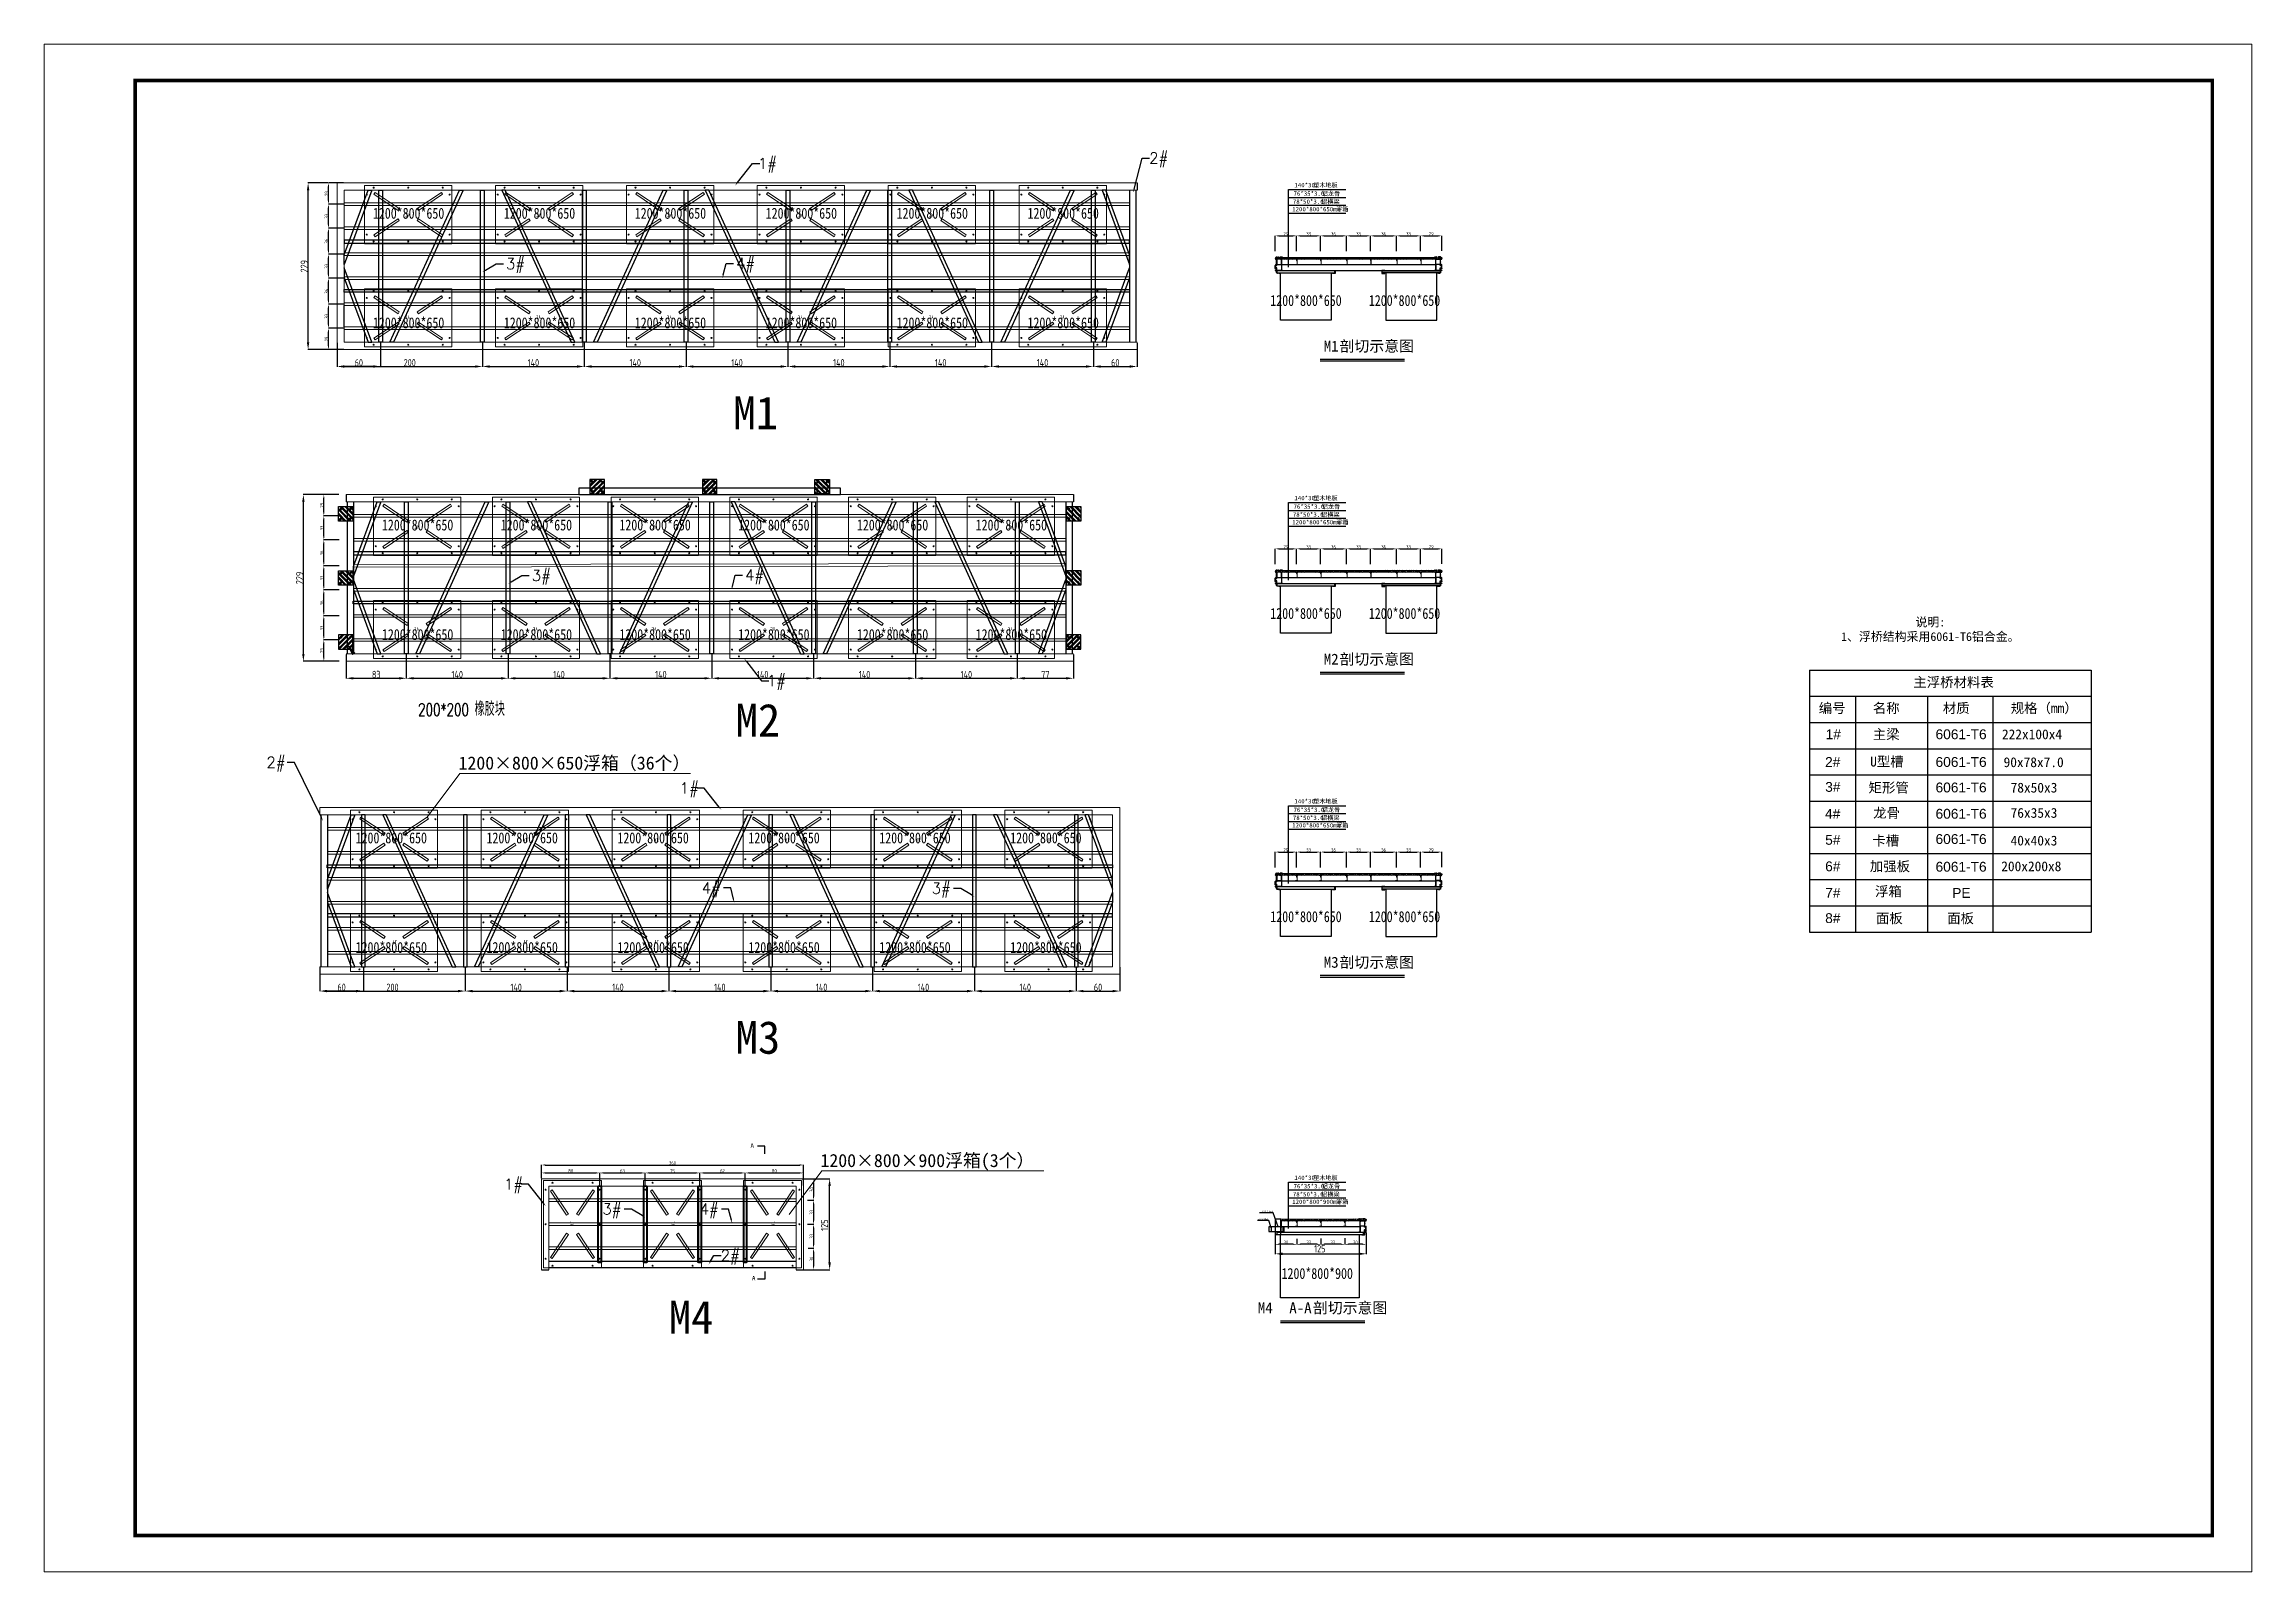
# Model space of a CAD drawing. Header units: inches. Extents: x 23 to 68, y 10 to 115.
# Drawn here: x 23.29 to 53.64, y 31.01 to 52.01 of the extents above; entities that cross this region are included whole.
import ezdxf
from ezdxf import colors
from ezdxf.entities.mleader import LeaderData, LeaderLine
from ezdxf.math import Vec2, Vec3

# ---------------------------------------------------------------- set-up
doc = ezdxf.new("R2010")
doc.units = ezdxf.units.IN
doc.header["$LTSCALE"] = 1000
doc.header["$MEASUREMENT"] = 0
for name, color, linetype, lineweight in [('00标注文字', 2, 'Continuous', 15), ('浮箱', 160, 'Continuous', 20), ('结构', 52, 'Continuous', 18), ('铝主梁', 3, 'Continuous', 9), ('铝龙骨', 7, 'Continuous', 9)]:
    doc.layers.add(name, color=color, linetype=linetype, lineweight=lineweight)
for name, color, linetype in [('DIM_SYMB', 3, 'Continuous'), ('PUB_TEXT', 7, 'Continuous'), ('W-WOOD_FLOOR木地板', 30, 'Continuous'), ('卡槽', 242, 'Continuous'), ('图框', 7, 'Continuous'), ('文字', 3, 'Continuous'), ('标注', 3, 'Continuous'), ('浮箱名称', 3, 'Continuous'), ('连接端梁', 130, 'Continuous'), ('铝横梁', 220, 'Continuous')]:
    doc.layers.add(name, color=color, linetype=linetype)
doc.styles.add('_TCH_DIM', font='SIMPLEX', dxfattribs={"bigfont": 'GBCBIG'})
doc.styles.add('Arial', font='')
doc.styles.get("Standard").update_dxf_attribs({"font": 'txt', "bigfont": 'gbcbig.shx'})
doc.styles.add('TSSD_Dimension', font='tssdeng.shx', dxfattribs={"width": 0.8, "bigfont": 'hztxt.shx'})
doc.styles.add('黑体', font='simhei.ttf')
doc.styles.get('Arial').set_extended_font_data('STXihei')
doc.dimstyles.new('TSSD_200_1_3.5$TCH', dxfattribs={"dimtxt": 0.1, "dimasz": 0.1, "dimexe": 0.0025, "dimexo": 0.00625, "dimgap": 0.0025, "dimtad": 1, "dimdec": 0, "dimlfac": 100, "dimzin": 0, "dimdsep": 46, "dimtxsty": 'TSSD_Dimension', "dimcen": 0, "dimdle": 0.0025, "dimclrd": 3, "dimclre": 3, "dimclrt": 7, "dimadec": 1, "dimazin": 0, "dimtfac": 1, "dimtdec": 0, "dimtix": 1, "dimtmove": 2, "dimatfit": 3, "dimfxl": 0, "dimtolj": 1, "dimtzin": 0, "dimarcsym": 0})
doc.dimstyles.new('副本 TSSD_200_1_3.5小', dxfattribs={"dimtxt": 0.05, "dimasz": 0.05, "dimexe": 0.0025, "dimexo": 0.00625, "dimgap": 0.0025, "dimtad": 1, "dimdec": 0, "dimlfac": 100, "dimzin": 0, "dimdsep": 46, "dimtxsty": 'TSSD_Dimension', "dimcen": 0, "dimdle": 0.0025, "dimclrd": 3, "dimclre": 3, "dimclrt": 7, "dimadec": 1, "dimazin": 0, "dimtfac": 1, "dimtdec": 0, "dimtix": 1, "dimtmove": 2, "dimatfit": 3, "dimfxl": 0, "dimtolj": 1, "dimtzin": 0, "dimarcsym": 0})

msp = doc.modelspace()

# ---------------------------------------------------------------- texts
at = {"layer": '00标注文字', "lineweight": 0, "style": '黑体'}
for s, p in [('1200×800×650浮箱（36个）', (28.988, 42.038)), ('1200×800×900浮箱(3个）', (33.964, 36.574))]:
    msp.add_text(s, height=0.18, dxfattribs=at).set_placement(p)
at = {"layer": 'PUB_TEXT', "color": 3, "style": '黑体'}
for s, height, p in [('140*30', 0.0601, (40.48, 50.042)), ('塑木地板', 0.0601, (40.739, 50.042)), ('78*50*3.0', 0.0601, (40.459, 49.815)), ('76*35*3.0', 0.0601, (40.468, 49.926)), ('铝横梁', 0.0601, (40.848, 49.815)), ('铝龙骨', 0.0601, (40.857, 49.926)), ('浮箱', 0.0601, (41.055, 49.712)), ('1200*800*650mm', 0.06008, (40.45, 49.712)), ('78*50*3.0', 0.0601, (40.459, 45.513)), ('76*35*3.0', 0.0601, (40.468, 45.623)), ('140*30', 0.0601, (40.48, 45.74)), ('塑木地板', 0.0601, (40.739, 45.74)), ('铝横梁', 0.0601, (40.848, 45.513)), ('铝龙骨', 0.0601, (40.857, 45.623)), ('1200*800*650mm', 0.06008, (40.45, 45.409)), ('浮箱', 0.0601, (41.055, 45.409)), ('140*30', 0.0601, (40.48, 41.572)), ('塑木地板', 0.0601, (40.739, 41.572)), ('1200*800*650mm', 0.06008, (40.45, 41.242)), ('78*50*3.0', 0.0601, (40.459, 41.345)), ('76*35*3.0', 0.0601, (40.468, 41.455)), ('铝横梁', 0.0601, (40.848, 41.345)), ('铝龙骨', 0.0601, (40.857, 41.455)), ('浮箱', 0.0601, (41.055, 41.242)), ('140*30', 0.0601, (40.48, 36.397)), ('塑木地板', 0.0601, (40.739, 36.397)), ('1200*800*900mm', 0.06008, (40.45, 36.067)), ('78*50*3.0', 0.0601, (40.459, 36.17)), ('76*35*3.0', 0.0601, (40.468, 36.281)), ('铝横梁', 0.0601, (40.848, 36.17)), ('铝龙骨', 0.0601, (40.857, 36.281)), ('浮箱', 0.0601, (41.055, 36.067))]:
    msp.add_text(s, height=height, dxfattribs=at).set_placement(p)
at = {"layer": 'PUB_TEXT', "style": '黑体'}
for s, height, p in [('M1', 0.1502, (40.884, 47.784)), ('剖切示意图', 0.1502, (41.1, 47.784)), ('M1', 0.4506, (32.767, 46.717)), ('M2', 0.1502, (40.884, 43.481)), ('剖切示意图', 0.1502, (41.1, 43.481)), ('M2', 0.4506, (32.798, 42.492)), ('M3', 0.1502, (40.884, 39.314)), ('剖切示意图', 0.1502, (41.1, 39.314)), ('M3', 0.4506, (32.798, 38.131)), ('A', 0.0601, (33.002, 36.84)), ('200*200', 0.015, (39.984, 35.852)), ('90*78*7', 0.015, (40.033, 35.958)), ('橡胶块', 0.015, (40.059, 35.852)), ('U', 0.015, (40.131, 35.958)), ('型槽', 0.015, (40.141, 35.958)), ('A', 0.0601, (33.022, 35.018)), ('M4', 0.4506, (31.879, 34.285)), ('M4', 0.1502, (39.978, 34.564)), ('A-A', 0.1502, (40.41, 34.564)), ('剖切示意图', 0.1502, (40.734, 34.564))]:
    msp.add_text(s, height=height, dxfattribs=at).set_placement(p)
at = {"layer": 'PUB_TEXT', "color": 7, "style": '_TCH_DIM', "width": 0.705882}
msp.add_text('200*200', height=0.17, rotation=360, dxfattribs=at).set_placement((28.432, 42.777))
at = {"layer": 'PUB_TEXT', "color": 7, "style": '_TCH_DIM'}
msp.add_text('橡胶块', height=0.1929, rotation=360, dxfattribs=at).set_placement((29.209, 42.777))
at = {"layer": '浮箱名称', "style": '黑体', "width": 0.8}
for s, p in [('1200*800*650', (40.149, 48.411)), ('1200*800*650', (41.504, 48.411)), ('1200*800*650', (27.935, 45.325)), ('1200*800*650', (29.568, 45.325)), ('1200*800*650', (31.2, 45.325)), ('1200*800*650', (32.833, 45.325)), ('1200*800*650', (34.465, 45.325)), ('1200*800*650', (36.098, 45.325)), ('1200*800*650', (40.149, 44.109)), ('1200*800*650', (41.504, 44.109)), ('1200*800*650', (27.935, 43.819)), ('1200*800*650', (29.568, 43.819)), ('1200*800*650', (31.2, 43.819)), ('1200*800*650', (32.833, 43.819)), ('1200*800*650', (34.465, 43.819)), ('1200*800*650', (36.098, 43.819)), ('1200*800*650', (27.573, 41.024)), ('1200*800*650', (29.373, 41.024)), ('1200*800*650', (31.173, 41.024)), ('1200*800*650', (32.973, 41.024)), ('1200*800*650', (34.773, 41.024)), ('1200*800*650', (36.573, 41.024)), ('1200*800*650', (40.149, 39.941)), ('1200*800*650', (41.504, 39.941)), ('1200*800*650', (27.573, 39.518)), ('1200*800*650', (29.373, 39.518)), ('1200*800*650', (31.173, 39.518)), ('1200*800*650', (32.973, 39.518)), ('1200*800*650', (34.773, 39.518)), ('1200*800*650', (36.573, 39.518)), ('1200*800*900', (40.304, 35.036))]:
    msp.add_text(s, height=0.15021, dxfattribs=at).set_placement(p)

# ---------------------------------------------------------------- blocks, each defined once
blk = doc.blocks.new('$matou$00000186')
for points in [[(-600, 400), (600, 400), (600, -400), (-600, -400)], [(-456, 304), (-472, 279), (-140, 57), (-123, 82)], [(456, 304), (472, 279), (140, 57), (123, 82)], [(-456, -304), (-472, -279), (-140, -57), (-123, -82)], [(456, -304), (472, -279), (140, -57), (123, -82)]]:
    blk.add_lwpolyline(points, close=True)
for centre in [(-475, 370), (0, 370), (475, 370), (-570, 275), (570, 275), (-570, -275), (570, -275), (-475, -370), (0, -370), (475, -370)]:
    blk.add_circle(centre, 7)
at = {"layer": 'PUB_TEXT', "style": '黑体', "width": 0.8}
blk.add_text('JY', height=52.6, dxfattribs=at).set_placement((-44, -35))
blk = doc.blocks.new('*U122')
at = {"layer": '浮箱', "xscale": 0.001, "zscale": 0.001}
for p, yscale in [((0, 0.71), 0.001), ((0, -0.71), -0.001)]:
    blk.add_blockref('$matou$00000186', p, dxfattribs=dict(at, yscale=yscale))
at = {"layer": '浮箱名称', "style": '黑体', "width": 0.8}
for p in [(-0.485, 0.653), (-0.485, -0.853)]:
    blk.add_text('1200*800*650', height=0.15021, dxfattribs=at).set_placement(p)
blk = doc.blocks.new('*U123')
at = {"color": 0, "linetype": 'ByBlock', "lineweight": -2, "transparency": 16777216}
for p in [(0, 0), (1.8, 0), (3.6, 0), (5.4, 0), (7.2, 0), (9, 0)]:
    blk.add_blockref('*U122', p, dxfattribs=at)
blk = doc.blocks.new('*D129')
at = {"color": 3, "lineweight": -2, "transparency": 16777216}
for p, q in [((27.317, 47.906), (27.317, 47.576)), ((27.917, 47.906), (27.917, 47.576)), ((27.817, 47.579), (27.417, 47.579))]:
    blk.add_line(p, q, dxfattribs=at)
at = {"color": 3, "transparency": 16777216}
for points in [[(27.417, 47.595), (27.417, 47.562), (27.317, 47.579)], [(27.817, 47.595), (27.817, 47.562), (27.917, 47.579)]]:
    blk.add_solid(points, dxfattribs=at)
at = {"layer": 'Defpoints', "color": 0, "transparency": 16777216}
for p in [(27.317, 47.912), (27.917, 47.912), (27.317, 47.579)]:
    blk.add_point(p, dxfattribs=at)
at = {"color": 7, "transparency": 16777216, "insert": (27.617, 47.631), "char_height": 0.1, "attachment_point": 5, "style": 'TSSD_Dimension'}
blk.add_mtext('\\A1;60', dxfattribs=at)
blk = doc.blocks.new('*D130')
at = {"color": 3, "lineweight": -2, "transparency": 16777216}
for p, q in [((27.317, 47.906), (27.317, 47.576)), ((29.317, 47.906), (29.317, 47.576)), ((27.417, 47.579), (29.217, 47.579))]:
    blk.add_line(p, q, dxfattribs=at)
at = {"color": 3, "transparency": 16777216}
for points in [[(27.417, 47.595), (27.417, 47.562), (27.317, 47.579)], [(29.217, 47.595), (29.217, 47.562), (29.317, 47.579)]]:
    blk.add_solid(points, dxfattribs=at)
at = {"layer": 'Defpoints', "color": 0, "transparency": 16777216}
for p in [(27.317, 47.912), (29.317, 47.912), (29.317, 47.579)]:
    blk.add_point(p, dxfattribs=at)
at = {"color": 7, "transparency": 16777216, "insert": (28.317, 47.631), "char_height": 0.1, "attachment_point": 5, "style": 'TSSD_Dimension'}
blk.add_mtext('\\A1;200', dxfattribs=at)
blk = doc.blocks.new('*D131')
at = {"color": 3, "lineweight": -2, "transparency": 16777216}
for p, q in [((29.317, 47.906), (29.317, 47.576)), ((30.717, 47.906), (30.717, 47.576)), ((29.417, 47.579), (30.617, 47.579))]:
    blk.add_line(p, q, dxfattribs=at)
at = {"color": 3, "transparency": 16777216}
for points in [[(29.417, 47.595), (29.417, 47.562), (29.317, 47.579)], [(30.617, 47.595), (30.617, 47.562), (30.717, 47.579)]]:
    blk.add_solid(points, dxfattribs=at)
at = {"layer": 'Defpoints', "color": 0, "transparency": 16777216}
for p in [(29.317, 47.912), (30.717, 47.912), (30.717, 47.579)]:
    blk.add_point(p, dxfattribs=at)
at = {"color": 7, "transparency": 16777216, "insert": (30.017, 47.631), "char_height": 0.1, "attachment_point": 5, "style": 'TSSD_Dimension'}
blk.add_mtext('\\A1;140', dxfattribs=at)
blk = doc.blocks.new('*D124')
at = {"color": 3, "lineweight": -2, "transparency": 16777216}
for p, q in [((30.717, 47.906), (30.717, 47.576)), ((32.117, 47.906), (32.117, 47.576)), ((30.817, 47.579), (32.017, 47.579))]:
    blk.add_line(p, q, dxfattribs=at)
at = {"color": 3, "transparency": 16777216}
for points in [[(30.817, 47.595), (30.817, 47.562), (30.717, 47.579)], [(32.017, 47.595), (32.017, 47.562), (32.117, 47.579)]]:
    blk.add_solid(points, dxfattribs=at)
at = {"layer": 'Defpoints', "color": 0, "transparency": 16777216}
for p in [(30.717, 47.912), (32.117, 47.912), (32.117, 47.579)]:
    blk.add_point(p, dxfattribs=at)
at = {"color": 7, "transparency": 16777216, "insert": (31.417, 47.631), "char_height": 0.1, "attachment_point": 5, "style": 'TSSD_Dimension'}
blk.add_mtext('\\A1;140', dxfattribs=at)
blk = doc.blocks.new('*D125')
at = {"color": 3, "lineweight": -2, "transparency": 16777216}
for p, q in [((32.117, 47.906), (32.117, 47.576)), ((33.517, 47.906), (33.517, 47.576)), ((32.217, 47.579), (33.417, 47.579))]:
    blk.add_line(p, q, dxfattribs=at)
at = {"color": 3, "transparency": 16777216}
for points in [[(32.217, 47.595), (32.217, 47.562), (32.117, 47.579)], [(33.417, 47.595), (33.417, 47.562), (33.517, 47.579)]]:
    blk.add_solid(points, dxfattribs=at)
at = {"layer": 'Defpoints', "color": 0, "transparency": 16777216}
for p in [(32.117, 47.912), (33.517, 47.912), (33.517, 47.579)]:
    blk.add_point(p, dxfattribs=at)
at = {"color": 7, "transparency": 16777216, "insert": (32.817, 47.631), "char_height": 0.1, "attachment_point": 5, "style": 'TSSD_Dimension'}
blk.add_mtext('\\A1;140', dxfattribs=at)
blk = doc.blocks.new('*D126')
at = {"color": 3, "lineweight": -2, "transparency": 16777216}
for p, q in [((33.517, 47.906), (33.517, 47.576)), ((34.917, 47.906), (34.917, 47.576)), ((33.617, 47.579), (34.817, 47.579))]:
    blk.add_line(p, q, dxfattribs=at)
at = {"color": 3, "transparency": 16777216}
for points in [[(33.617, 47.595), (33.617, 47.562), (33.517, 47.579)], [(34.817, 47.595), (34.817, 47.562), (34.917, 47.579)]]:
    blk.add_solid(points, dxfattribs=at)
at = {"layer": 'Defpoints', "color": 0, "transparency": 16777216}
for p in [(33.517, 47.912), (34.917, 47.912), (34.917, 47.579)]:
    blk.add_point(p, dxfattribs=at)
at = {"color": 7, "transparency": 16777216, "insert": (34.217, 47.631), "char_height": 0.1, "attachment_point": 5, "style": 'TSSD_Dimension'}
blk.add_mtext('\\A1;140', dxfattribs=at)
blk = doc.blocks.new('*D127')
at = {"color": 3, "lineweight": -2, "transparency": 16777216}
for p, q in [((34.917, 47.906), (34.917, 47.576)), ((36.317, 47.906), (36.317, 47.576)), ((35.017, 47.579), (36.217, 47.579))]:
    blk.add_line(p, q, dxfattribs=at)
at = {"color": 3, "transparency": 16777216}
for points in [[(35.017, 47.595), (35.017, 47.562), (34.917, 47.579)], [(36.217, 47.595), (36.217, 47.562), (36.317, 47.579)]]:
    blk.add_solid(points, dxfattribs=at)
at = {"layer": 'Defpoints', "color": 0, "transparency": 16777216}
for p in [(34.917, 47.912), (36.317, 47.912), (36.317, 47.579)]:
    blk.add_point(p, dxfattribs=at)
at = {"color": 7, "transparency": 16777216, "insert": (35.617, 47.631), "char_height": 0.1, "attachment_point": 5, "style": 'TSSD_Dimension'}
blk.add_mtext('\\A1;140', dxfattribs=at)
blk = doc.blocks.new('*D128')
at = {"color": 3, "lineweight": -2, "transparency": 16777216}
for p, q in [((36.317, 47.906), (36.317, 47.576)), ((37.717, 47.906), (37.717, 47.576)), ((36.417, 47.579), (37.617, 47.579))]:
    blk.add_line(p, q, dxfattribs=at)
at = {"color": 3, "transparency": 16777216}
for points in [[(36.417, 47.595), (36.417, 47.562), (36.317, 47.579)], [(37.617, 47.595), (37.617, 47.562), (37.717, 47.579)]]:
    blk.add_solid(points, dxfattribs=at)
at = {"layer": 'Defpoints', "color": 0, "transparency": 16777216}
for p in [(36.317, 47.912), (37.717, 47.912), (37.717, 47.579)]:
    blk.add_point(p, dxfattribs=at)
at = {"color": 7, "transparency": 16777216, "insert": (37.017, 47.631), "char_height": 0.1, "attachment_point": 5, "style": 'TSSD_Dimension'}
blk.add_mtext('\\A1;140', dxfattribs=at)
blk = doc.blocks.new('*D132')
at = {"color": 3, "lineweight": -2, "transparency": 16777216}
for p, q in [((37.717, 47.906), (37.717, 47.576)), ((38.317, 47.906), (38.317, 47.576)), ((37.817, 47.579), (38.217, 47.579))]:
    blk.add_line(p, q, dxfattribs=at)
at = {"color": 3, "transparency": 16777216}
for points in [[(37.817, 47.595), (37.817, 47.562), (37.717, 47.579)], [(38.217, 47.595), (38.217, 47.562), (38.317, 47.579)]]:
    blk.add_solid(points, dxfattribs=at)
at = {"layer": 'Defpoints', "color": 0, "transparency": 16777216}
for p in [(37.717, 47.912), (38.317, 47.912), (38.317, 47.579)]:
    blk.add_point(p, dxfattribs=at)
at = {"color": 7, "transparency": 16777216, "insert": (38.017, 47.631), "char_height": 0.1, "attachment_point": 5, "style": 'TSSD_Dimension'}
blk.add_mtext('\\A1;60', dxfattribs=at)
blk = doc.blocks.new('*D133')
at = {"color": 3, "lineweight": -2, "transparency": 16777216}
for p, q in [((27.41, 48.104), (27.198, 48.104)), ((27.201, 47.862), (27.201, 48.054)), ((27.41, 47.812), (27.198, 47.812))]:
    blk.add_line(p, q, dxfattribs=at)
at = {"color": 3, "transparency": 16777216}
for points in [[(27.192, 48.054), (27.209, 48.054), (27.201, 48.104)], [(27.192, 47.862), (27.209, 47.862), (27.201, 47.812)]]:
    blk.add_solid(points, dxfattribs=at)
at = {"layer": 'Defpoints', "color": 0, "transparency": 16777216}
for p in [(27.201, 48.104), (27.417, 48.104), (27.417, 47.812)]:
    blk.add_point(p, dxfattribs=at)
at = {"color": 7, "transparency": 16777216, "insert": (27.173, 47.958), "char_height": 0.05, "attachment_point": 5, "rotation": 90, "style": 'TSSD_Dimension'}
blk.add_mtext('\\A1;29', dxfattribs=at)
blk = doc.blocks.new('*D134')
at = {"color": 3, "lineweight": -2, "transparency": 16777216}
for p, q in [((27.41, 48.434), (27.198, 48.434)), ((27.201, 48.154), (27.201, 48.384)), ((27.41, 48.104), (27.198, 48.104))]:
    blk.add_line(p, q, dxfattribs=at)
at = {"color": 3, "transparency": 16777216}
for points in [[(27.192, 48.384), (27.209, 48.384), (27.201, 48.434)], [(27.192, 48.154), (27.209, 48.154), (27.201, 48.104)]]:
    blk.add_solid(points, dxfattribs=at)
at = {"layer": 'Defpoints', "color": 0, "transparency": 16777216}
for p in [(27.201, 48.434), (27.417, 48.434), (27.417, 48.104)]:
    blk.add_point(p, dxfattribs=at)
at = {"color": 7, "transparency": 16777216, "insert": (27.173, 48.269), "char_height": 0.05, "attachment_point": 5, "rotation": 90, "style": 'TSSD_Dimension'}
blk.add_mtext('\\A1;33', dxfattribs=at)
blk = doc.blocks.new('*D135')
at = {"color": 3, "lineweight": -2, "transparency": 16777216}
for p, q in [((27.41, 48.792), (27.198, 48.792)), ((27.201, 48.484), (27.201, 48.742)), ((27.41, 48.434), (27.198, 48.434))]:
    blk.add_line(p, q, dxfattribs=at)
at = {"color": 3, "transparency": 16777216}
for points in [[(27.192, 48.742), (27.209, 48.742), (27.201, 48.792)], [(27.192, 48.484), (27.209, 48.484), (27.201, 48.434)]]:
    blk.add_solid(points, dxfattribs=at)
at = {"layer": 'Defpoints', "color": 0, "transparency": 16777216}
for p in [(27.201, 48.792), (27.417, 48.792), (27.417, 48.434)]:
    blk.add_point(p, dxfattribs=at)
at = {"color": 7, "transparency": 16777216, "insert": (27.173, 48.613), "char_height": 0.05, "attachment_point": 5, "rotation": 90, "style": 'TSSD_Dimension'}
blk.add_mtext('\\A1;36', dxfattribs=at)
blk = doc.blocks.new('*D136')
at = {"color": 3, "lineweight": -2, "transparency": 16777216}
for p, q in [((27.41, 49.122), (27.198, 49.122)), ((27.201, 48.842), (27.201, 49.072)), ((27.41, 48.792), (27.198, 48.792))]:
    blk.add_line(p, q, dxfattribs=at)
at = {"color": 3, "transparency": 16777216}
for points in [[(27.192, 49.072), (27.209, 49.072), (27.201, 49.122)], [(27.192, 48.842), (27.209, 48.842), (27.201, 48.792)]]:
    blk.add_solid(points, dxfattribs=at)
at = {"layer": 'Defpoints', "color": 0, "transparency": 16777216}
for p in [(27.201, 49.122), (27.417, 49.122), (27.417, 48.792)]:
    blk.add_point(p, dxfattribs=at)
at = {"color": 7, "transparency": 16777216, "insert": (27.173, 48.957), "char_height": 0.05, "attachment_point": 5, "rotation": 90, "style": 'TSSD_Dimension'}
blk.add_mtext('\\A1;33', dxfattribs=at)
blk = doc.blocks.new('*D137')
at = {"color": 3, "lineweight": -2, "transparency": 16777216}
for p, q in [((27.41, 49.479), (27.198, 49.479)), ((27.201, 49.172), (27.201, 49.429)), ((27.41, 49.122), (27.198, 49.122))]:
    blk.add_line(p, q, dxfattribs=at)
at = {"color": 3, "transparency": 16777216}
for points in [[(27.192, 49.429), (27.209, 49.429), (27.201, 49.479)], [(27.192, 49.172), (27.209, 49.172), (27.201, 49.122)]]:
    blk.add_solid(points, dxfattribs=at)
at = {"layer": 'Defpoints', "color": 0, "transparency": 16777216}
for p in [(27.201, 49.479), (27.417, 49.479), (27.417, 49.122)]:
    blk.add_point(p, dxfattribs=at)
at = {"color": 7, "transparency": 16777216, "insert": (27.173, 49.301), "char_height": 0.05, "attachment_point": 5, "rotation": 90, "style": 'TSSD_Dimension'}
blk.add_mtext('\\A1;36', dxfattribs=at)
blk = doc.blocks.new('*D138')
at = {"color": 3, "lineweight": -2, "transparency": 16777216}
for p, q in [((27.41, 49.809), (27.198, 49.809)), ((27.41, 49.479), (27.198, 49.479)), ((27.201, 49.529), (27.201, 49.759))]:
    blk.add_line(p, q, dxfattribs=at)
at = {"color": 3, "transparency": 16777216}
for points in [[(27.192, 49.759), (27.209, 49.759), (27.201, 49.809)], [(27.192, 49.529), (27.209, 49.529), (27.201, 49.479)]]:
    blk.add_solid(points, dxfattribs=at)
at = {"layer": 'Defpoints', "color": 0, "transparency": 16777216}
for p in [(27.201, 49.809), (27.417, 49.809), (27.417, 49.479)]:
    blk.add_point(p, dxfattribs=at)
at = {"color": 7, "transparency": 16777216, "insert": (27.173, 49.644), "char_height": 0.05, "attachment_point": 5, "rotation": 90, "style": 'TSSD_Dimension'}
blk.add_mtext('\\A1;33', dxfattribs=at)
blk = doc.blocks.new('*D139')
at = {"color": 3, "lineweight": -2, "transparency": 16777216}
for p, q in [((27.408, 50.102), (27.198, 50.102)), ((27.41, 49.809), (27.198, 49.809)), ((27.201, 49.859), (27.201, 50.052))]:
    blk.add_line(p, q, dxfattribs=at)
at = {"color": 3, "transparency": 16777216}
for points in [[(27.192, 50.052), (27.209, 50.052), (27.201, 50.102)], [(27.192, 49.859), (27.209, 49.859), (27.201, 49.809)]]:
    blk.add_solid(points, dxfattribs=at)
at = {"layer": 'Defpoints', "color": 0, "transparency": 16777216}
for p in [(27.201, 50.102), (27.415, 50.102), (27.417, 49.809)]:
    blk.add_point(p, dxfattribs=at)
at = {"color": 7, "transparency": 16777216, "insert": (27.173, 49.956), "char_height": 0.05, "attachment_point": 5, "rotation": 90, "style": 'TSSD_Dimension'}
blk.add_mtext('\\A1;29', dxfattribs=at)
blk = doc.blocks.new('橡胶块200x200x60')
h = blk.add_hatch()
h.set_pattern_fill('ANSI32', color=256, scale=10)
h.set_pattern_definition([(45, (0, 0), (-33.67596, 33.67596), []), (45, (22.45, 0), (-33.67596, 33.67596), [])])
h.paths.add_polyline_path([(25488, 88551), (25688, 88551), (25688, 88751), (25488, 88751)])
blk.add_lwpolyline([(25488, 88551), (25688, 88551), (25688, 88751), (25488, 88751)], close=True)
for points in [[(25513, 88716), (25533, 88716)], [(25523, 88726), (25523, 88706)], [(25663, 88716), (25643, 88716)], [(25653, 88726), (25653, 88706)], [(25513, 88586), (25533, 88586)], [(25523, 88576), (25523, 88596)], [(25663, 88586), (25643, 88586)], [(25653, 88576), (25653, 88596)]]:
    blk.add_lwpolyline(points)
for centre, radius in [((25523, 88716), 10), ((25523, 88716), 8), ((25653, 88716), 10), ((25653, 88716), 8), ((25523, 88586), 10), ((25523, 88586), 8), ((25653, 88586), 10), ((25653, 88586), 8)]:
    blk.add_circle(centre, radius)
blk = doc.blocks.new('*D145')
at = {"color": 3, "lineweight": -2, "transparency": 16777216}
for p, q in [((27.441, 43.621), (27.441, 43.29)), ((28.27, 43.621), (28.27, 43.29)), ((27.541, 43.293), (28.17, 43.293))]:
    blk.add_line(p, q, dxfattribs=at)
at = {"color": 3, "transparency": 16777216}
for points in [[(27.541, 43.309), (27.541, 43.276), (27.441, 43.293)], [(28.17, 43.309), (28.17, 43.276), (28.27, 43.293)]]:
    blk.add_solid(points, dxfattribs=at)
at = {"layer": 'Defpoints', "color": 0, "transparency": 16777216}
for p in [(27.441, 43.628), (28.27, 43.628), (28.27, 43.293)]:
    blk.add_point(p, dxfattribs=at)
at = {"color": 7, "transparency": 16777216, "insert": (27.856, 43.345), "char_height": 0.1, "attachment_point": 5, "style": 'TSSD_Dimension'}
blk.add_mtext('\\A1;83', dxfattribs=at)
blk = doc.blocks.new('*D146')
at = {"color": 3, "lineweight": -2, "transparency": 16777216}
for p, q in [((28.27, 43.621), (28.27, 43.29)), ((29.67, 43.621), (29.67, 43.29)), ((28.37, 43.293), (29.57, 43.293))]:
    blk.add_line(p, q, dxfattribs=at)
at = {"color": 3, "transparency": 16777216}
for points in [[(28.37, 43.309), (28.37, 43.276), (28.27, 43.293)], [(29.57, 43.309), (29.57, 43.276), (29.67, 43.293)]]:
    blk.add_solid(points, dxfattribs=at)
at = {"layer": 'Defpoints', "color": 0, "transparency": 16777216}
for p in [(28.27, 43.628), (29.67, 43.628), (29.67, 43.293)]:
    blk.add_point(p, dxfattribs=at)
at = {"color": 7, "transparency": 16777216, "insert": (28.97, 43.345), "char_height": 0.1, "attachment_point": 5, "style": 'TSSD_Dimension'}
blk.add_mtext('\\A1;140', dxfattribs=at)
blk = doc.blocks.new('*D147')
at = {"color": 3, "lineweight": -2, "transparency": 16777216}
for p, q in [((29.67, 43.621), (29.67, 43.29)), ((31.07, 43.621), (31.07, 43.29)), ((29.77, 43.293), (30.97, 43.293))]:
    blk.add_line(p, q, dxfattribs=at)
at = {"color": 3, "transparency": 16777216}
for points in [[(29.77, 43.309), (29.77, 43.276), (29.67, 43.293)], [(30.97, 43.309), (30.97, 43.276), (31.07, 43.293)]]:
    blk.add_solid(points, dxfattribs=at)
at = {"layer": 'Defpoints', "color": 0, "transparency": 16777216}
for p in [(29.67, 43.628), (31.07, 43.628), (31.07, 43.293)]:
    blk.add_point(p, dxfattribs=at)
at = {"color": 7, "transparency": 16777216, "insert": (30.37, 43.345), "char_height": 0.1, "attachment_point": 5, "style": 'TSSD_Dimension'}
blk.add_mtext('\\A1;140', dxfattribs=at)
blk = doc.blocks.new('*D140')
at = {"color": 3, "lineweight": -2, "transparency": 16777216}
for p, q in [((31.07, 43.621), (31.07, 43.29)), ((32.47, 43.621), (32.47, 43.29)), ((31.17, 43.293), (32.37, 43.293))]:
    blk.add_line(p, q, dxfattribs=at)
at = {"color": 3, "transparency": 16777216}
for points in [[(31.17, 43.309), (31.17, 43.276), (31.07, 43.293)], [(32.37, 43.309), (32.37, 43.276), (32.47, 43.293)]]:
    blk.add_solid(points, dxfattribs=at)
at = {"layer": 'Defpoints', "color": 0, "transparency": 16777216}
for p in [(31.07, 43.628), (32.47, 43.628), (32.47, 43.293)]:
    blk.add_point(p, dxfattribs=at)
at = {"color": 7, "transparency": 16777216, "insert": (31.77, 43.345), "char_height": 0.1, "attachment_point": 5, "style": 'TSSD_Dimension'}
blk.add_mtext('\\A1;140', dxfattribs=at)
blk = doc.blocks.new('*D141')
at = {"color": 3, "lineweight": -2, "transparency": 16777216}
for p, q in [((32.47, 43.621), (32.47, 43.29)), ((33.87, 43.621), (33.87, 43.29)), ((32.57, 43.293), (33.77, 43.293))]:
    blk.add_line(p, q, dxfattribs=at)
at = {"color": 3, "transparency": 16777216}
for points in [[(32.57, 43.309), (32.57, 43.276), (32.47, 43.293)], [(33.77, 43.309), (33.77, 43.276), (33.87, 43.293)]]:
    blk.add_solid(points, dxfattribs=at)
at = {"layer": 'Defpoints', "color": 0, "transparency": 16777216}
for p in [(32.47, 43.628), (33.87, 43.628), (33.87, 43.293)]:
    blk.add_point(p, dxfattribs=at)
at = {"color": 7, "transparency": 16777216, "insert": (33.17, 43.345), "char_height": 0.1, "attachment_point": 5, "style": 'TSSD_Dimension'}
blk.add_mtext('\\A1;140', dxfattribs=at)
blk = doc.blocks.new('*D142')
at = {"color": 3, "lineweight": -2, "transparency": 16777216}
for p, q in [((33.87, 43.621), (33.87, 43.29)), ((35.27, 43.621), (35.27, 43.29)), ((33.97, 43.293), (35.17, 43.293))]:
    blk.add_line(p, q, dxfattribs=at)
at = {"color": 3, "transparency": 16777216}
for points in [[(33.97, 43.309), (33.97, 43.276), (33.87, 43.293)], [(35.17, 43.309), (35.17, 43.276), (35.27, 43.293)]]:
    blk.add_solid(points, dxfattribs=at)
at = {"layer": 'Defpoints', "color": 0, "transparency": 16777216}
for p in [(33.87, 43.628), (35.27, 43.628), (35.27, 43.293)]:
    blk.add_point(p, dxfattribs=at)
at = {"color": 7, "transparency": 16777216, "insert": (34.57, 43.345), "char_height": 0.1, "attachment_point": 5, "style": 'TSSD_Dimension'}
blk.add_mtext('\\A1;140', dxfattribs=at)
blk = doc.blocks.new('*D143')
at = {"color": 3, "lineweight": -2, "transparency": 16777216}
for p, q in [((35.27, 43.621), (35.27, 43.29)), ((36.67, 43.621), (36.67, 43.29)), ((35.37, 43.293), (36.57, 43.293))]:
    blk.add_line(p, q, dxfattribs=at)
at = {"color": 3, "transparency": 16777216}
for points in [[(35.37, 43.309), (35.37, 43.276), (35.27, 43.293)], [(36.57, 43.309), (36.57, 43.276), (36.67, 43.293)]]:
    blk.add_solid(points, dxfattribs=at)
at = {"layer": 'Defpoints', "color": 0, "transparency": 16777216}
for p in [(35.27, 43.628), (36.67, 43.628), (36.67, 43.293)]:
    blk.add_point(p, dxfattribs=at)
at = {"color": 7, "transparency": 16777216, "insert": (35.97, 43.345), "char_height": 0.1, "attachment_point": 5, "style": 'TSSD_Dimension'}
blk.add_mtext('\\A1;140', dxfattribs=at)
blk = doc.blocks.new('*D144')
at = {"color": 3, "lineweight": -2, "transparency": 16777216}
for p, q in [((36.67, 43.621), (36.67, 43.29)), ((37.441, 43.621), (37.441, 43.29)), ((36.77, 43.293), (37.341, 43.293))]:
    blk.add_line(p, q, dxfattribs=at)
at = {"color": 3, "transparency": 16777216}
for points in [[(36.77, 43.309), (36.77, 43.276), (36.67, 43.293)], [(37.341, 43.309), (37.341, 43.276), (37.441, 43.293)]]:
    blk.add_solid(points, dxfattribs=at)
at = {"layer": 'Defpoints', "color": 0, "transparency": 16777216}
for p in [(36.67, 43.628), (37.441, 43.628), (37.441, 43.293)]:
    blk.add_point(p, dxfattribs=at)
at = {"color": 7, "transparency": 16777216, "insert": (37.056, 43.345), "char_height": 0.1, "attachment_point": 5, "style": 'TSSD_Dimension'}
blk.add_mtext('\\A1;77', dxfattribs=at)
blk = doc.blocks.new('*D148')
at = {"color": 3, "lineweight": -2, "transparency": 16777216}
for p, q in [((27.08, 39.32), (27.08, 38.99)), ((27.68, 39.32), (27.68, 38.99)), ((27.58, 38.993), (27.18, 38.993))]:
    blk.add_line(p, q, dxfattribs=at)
at = {"color": 3, "transparency": 16777216}
for points in [[(27.18, 39.01), (27.18, 38.976), (27.08, 38.993)], [(27.58, 39.01), (27.58, 38.976), (27.68, 38.993)]]:
    blk.add_solid(points, dxfattribs=at)
at = {"layer": 'Defpoints', "color": 0, "transparency": 16777216}
for p in [(27.08, 39.326), (27.68, 39.326), (27.08, 38.993)]:
    blk.add_point(p, dxfattribs=at)
at = {"color": 7, "transparency": 16777216, "insert": (27.38, 39.045), "char_height": 0.1, "attachment_point": 5, "style": 'TSSD_Dimension'}
blk.add_mtext('\\A1;60', dxfattribs=at)
blk = doc.blocks.new('*D149')
at = {"color": 3, "lineweight": -2, "transparency": 16777216}
for p, q in [((27.08, 39.32), (27.08, 38.99)), ((29.08, 39.32), (29.08, 38.99)), ((27.18, 38.993), (28.98, 38.993))]:
    blk.add_line(p, q, dxfattribs=at)
at = {"color": 3, "transparency": 16777216}
for points in [[(27.18, 39.01), (27.18, 38.976), (27.08, 38.993)], [(28.98, 39.01), (28.98, 38.976), (29.08, 38.993)]]:
    blk.add_solid(points, dxfattribs=at)
at = {"layer": 'Defpoints', "color": 0, "transparency": 16777216}
for p in [(27.08, 39.326), (29.08, 39.326), (29.08, 38.993)]:
    blk.add_point(p, dxfattribs=at)
at = {"color": 7, "transparency": 16777216, "insert": (28.08, 39.045), "char_height": 0.1, "attachment_point": 5, "style": 'TSSD_Dimension'}
blk.add_mtext('\\A1;200', dxfattribs=at)
blk = doc.blocks.new('*D150')
at = {"color": 3, "lineweight": -2, "transparency": 16777216}
for p, q in [((29.08, 39.32), (29.08, 38.99)), ((30.48, 39.32), (30.48, 38.99)), ((29.18, 38.993), (30.38, 38.993))]:
    blk.add_line(p, q, dxfattribs=at)
at = {"color": 3, "transparency": 16777216}
for points in [[(29.18, 39.01), (29.18, 38.976), (29.08, 38.993)], [(30.38, 39.01), (30.38, 38.976), (30.48, 38.993)]]:
    blk.add_solid(points, dxfattribs=at)
at = {"layer": 'Defpoints', "color": 0, "transparency": 16777216}
for p in [(29.08, 39.326), (30.48, 39.326), (30.48, 38.993)]:
    blk.add_point(p, dxfattribs=at)
at = {"color": 7, "transparency": 16777216, "insert": (29.78, 39.045), "char_height": 0.1, "attachment_point": 5, "style": 'TSSD_Dimension'}
blk.add_mtext('\\A1;140', dxfattribs=at)
blk = doc.blocks.new('*D151')
at = {"color": 3, "lineweight": -2, "transparency": 16777216}
for p, q in [((30.48, 39.32), (30.48, 38.99)), ((31.88, 39.32), (31.88, 38.99)), ((30.58, 38.993), (31.78, 38.993))]:
    blk.add_line(p, q, dxfattribs=at)
at = {"color": 3, "transparency": 16777216}
for points in [[(30.58, 39.01), (30.58, 38.976), (30.48, 38.993)], [(31.78, 39.01), (31.78, 38.976), (31.88, 38.993)]]:
    blk.add_solid(points, dxfattribs=at)
at = {"layer": 'Defpoints', "color": 0, "transparency": 16777216}
for p in [(30.48, 39.326), (31.88, 39.326), (31.88, 38.993)]:
    blk.add_point(p, dxfattribs=at)
at = {"color": 7, "transparency": 16777216, "insert": (31.18, 39.045), "char_height": 0.1, "attachment_point": 5, "style": 'TSSD_Dimension'}
blk.add_mtext('\\A1;140', dxfattribs=at)
blk = doc.blocks.new('*D152')
at = {"color": 3, "lineweight": -2, "transparency": 16777216}
for p, q in [((31.88, 39.32), (31.88, 38.99)), ((33.28, 39.32), (33.28, 38.99)), ((31.98, 38.993), (33.18, 38.993))]:
    blk.add_line(p, q, dxfattribs=at)
at = {"color": 3, "transparency": 16777216}
for points in [[(31.98, 39.01), (31.98, 38.976), (31.88, 38.993)], [(33.18, 39.01), (33.18, 38.976), (33.28, 38.993)]]:
    blk.add_solid(points, dxfattribs=at)
at = {"layer": 'Defpoints', "color": 0, "transparency": 16777216}
for p in [(31.88, 39.326), (33.28, 39.326), (33.28, 38.993)]:
    blk.add_point(p, dxfattribs=at)
at = {"color": 7, "transparency": 16777216, "insert": (32.58, 39.045), "char_height": 0.1, "attachment_point": 5, "style": 'TSSD_Dimension'}
blk.add_mtext('\\A1;140', dxfattribs=at)
blk = doc.blocks.new('*D153')
at = {"color": 3, "lineweight": -2, "transparency": 16777216}
for p, q in [((33.28, 39.32), (33.28, 38.99)), ((34.68, 39.32), (34.68, 38.99)), ((33.38, 38.993), (34.58, 38.993))]:
    blk.add_line(p, q, dxfattribs=at)
at = {"color": 3, "transparency": 16777216}
for points in [[(33.38, 39.01), (33.38, 38.976), (33.28, 38.993)], [(34.58, 39.01), (34.58, 38.976), (34.68, 38.993)]]:
    blk.add_solid(points, dxfattribs=at)
at = {"layer": 'Defpoints', "color": 0, "transparency": 16777216}
for p in [(33.28, 39.326), (34.68, 39.326), (34.68, 38.993)]:
    blk.add_point(p, dxfattribs=at)
at = {"color": 7, "transparency": 16777216, "insert": (33.98, 39.045), "char_height": 0.1, "attachment_point": 5, "style": 'TSSD_Dimension'}
blk.add_mtext('\\A1;140', dxfattribs=at)
blk = doc.blocks.new('*D154')
at = {"color": 3, "lineweight": -2, "transparency": 16777216}
for p, q in [((34.68, 39.32), (34.68, 38.99)), ((36.08, 39.32), (36.08, 38.99)), ((34.78, 38.993), (35.98, 38.993))]:
    blk.add_line(p, q, dxfattribs=at)
at = {"color": 3, "transparency": 16777216}
for points in [[(34.78, 39.01), (34.78, 38.976), (34.68, 38.993)], [(35.98, 39.01), (35.98, 38.976), (36.08, 38.993)]]:
    blk.add_solid(points, dxfattribs=at)
at = {"layer": 'Defpoints', "color": 0, "transparency": 16777216}
for p in [(34.68, 39.326), (36.08, 39.326), (36.08, 38.993)]:
    blk.add_point(p, dxfattribs=at)
at = {"color": 7, "transparency": 16777216, "insert": (35.38, 39.045), "char_height": 0.1, "attachment_point": 5, "style": 'TSSD_Dimension'}
blk.add_mtext('\\A1;140', dxfattribs=at)
blk = doc.blocks.new('*D155')
at = {"color": 3, "lineweight": -2, "transparency": 16777216}
for p, q in [((36.08, 39.32), (36.08, 38.99)), ((37.48, 39.32), (37.48, 38.99)), ((36.18, 38.993), (37.38, 38.993))]:
    blk.add_line(p, q, dxfattribs=at)
at = {"color": 3, "transparency": 16777216}
for points in [[(36.18, 39.01), (36.18, 38.976), (36.08, 38.993)], [(37.38, 39.01), (37.38, 38.976), (37.48, 38.993)]]:
    blk.add_solid(points, dxfattribs=at)
at = {"layer": 'Defpoints', "color": 0, "transparency": 16777216}
for p in [(36.08, 39.326), (37.48, 39.326), (37.48, 38.993)]:
    blk.add_point(p, dxfattribs=at)
at = {"color": 7, "transparency": 16777216, "insert": (36.78, 39.045), "char_height": 0.1, "attachment_point": 5, "style": 'TSSD_Dimension'}
blk.add_mtext('\\A1;140', dxfattribs=at)
blk = doc.blocks.new('*D156')
at = {"color": 3, "lineweight": -2, "transparency": 16777216}
for p, q in [((37.48, 39.32), (37.48, 38.99)), ((38.08, 39.32), (38.08, 38.99)), ((37.58, 38.993), (37.98, 38.993))]:
    blk.add_line(p, q, dxfattribs=at)
at = {"color": 3, "transparency": 16777216}
for points in [[(37.58, 39.01), (37.58, 38.976), (37.48, 38.993)], [(37.98, 39.01), (37.98, 38.976), (38.08, 38.993)]]:
    blk.add_solid(points, dxfattribs=at)
at = {"layer": 'Defpoints', "color": 0, "transparency": 16777216}
for p in [(37.48, 39.326), (38.08, 39.326), (38.08, 38.993)]:
    blk.add_point(p, dxfattribs=at)
at = {"color": 7, "transparency": 16777216, "insert": (37.78, 39.045), "char_height": 0.1, "attachment_point": 5, "style": 'TSSD_Dimension'}
blk.add_mtext('\\A1;60', dxfattribs=at)
blk = doc.blocks.new('*D160')
at = {"color": 3, "lineweight": -2, "transparency": 16777216}
for p, q in [((30.13, 36.419), (30.13, 36.605)), ((30.18, 36.602), (33.68, 36.602)), ((33.73, 36.419), (33.73, 36.605))]:
    blk.add_line(p, q, dxfattribs=at)
at = {"color": 3, "transparency": 16777216}
for points in [[(30.18, 36.611), (30.18, 36.594), (30.13, 36.602)], [(33.68, 36.611), (33.68, 36.594), (33.73, 36.602)]]:
    blk.add_solid(points, dxfattribs=at)
at = {"layer": 'Defpoints', "color": 0, "transparency": 16777216}
for p in [(33.73, 36.602), (30.13, 36.412), (33.73, 36.412)]:
    blk.add_point(p, dxfattribs=at)
at = {"color": 7, "transparency": 16777216, "insert": (31.93, 36.63), "char_height": 0.05, "attachment_point": 5, "style": 'TSSD_Dimension'}
blk.add_mtext('\\A1;360', dxfattribs=at)
blk = doc.blocks.new('*D161')
at = {"color": 3, "lineweight": -2, "transparency": 16777216}
for p, q in [((30.13, 36.419), (30.13, 36.496)), ((30.18, 36.493), (30.879, 36.493)), ((30.929, 36.319), (30.929, 36.496))]:
    blk.add_line(p, q, dxfattribs=at)
at = {"color": 3, "transparency": 16777216}
for points in [[(30.18, 36.501), (30.18, 36.485), (30.13, 36.493)], [(30.879, 36.501), (30.879, 36.485), (30.929, 36.493)]]:
    blk.add_solid(points, dxfattribs=at)
at = {"layer": 'Defpoints', "color": 0, "transparency": 16777216}
for p in [(30.929, 36.493), (30.13, 36.412), (30.929, 36.312)]:
    blk.add_point(p, dxfattribs=at)
at = {"color": 7, "transparency": 16777216, "insert": (30.53, 36.521), "char_height": 0.05, "attachment_point": 5, "style": 'TSSD_Dimension'}
blk.add_mtext('\\A1;80', dxfattribs=at)
blk = doc.blocks.new('*D162')
at = {"color": 3, "lineweight": -2, "transparency": 16777216}
for p, q in [((30.929, 36.319), (30.929, 36.496)), ((30.979, 36.493), (31.505, 36.493)), ((31.555, 36.319), (31.555, 36.496))]:
    blk.add_line(p, q, dxfattribs=at)
at = {"color": 3, "transparency": 16777216}
for points in [[(30.979, 36.501), (30.979, 36.485), (30.929, 36.493)], [(31.505, 36.501), (31.505, 36.485), (31.555, 36.493)]]:
    blk.add_solid(points, dxfattribs=at)
at = {"layer": 'Defpoints', "color": 0, "transparency": 16777216}
for p in [(31.555, 36.493), (30.929, 36.312), (31.555, 36.312)]:
    blk.add_point(p, dxfattribs=at)
at = {"color": 7, "transparency": 16777216, "insert": (31.242, 36.521), "char_height": 0.05, "attachment_point": 5, "style": 'TSSD_Dimension'}
blk.add_mtext('\\A1;63', dxfattribs=at)
blk = doc.blocks.new('*D163')
at = {"color": 3, "lineweight": -2, "transparency": 16777216}
for p, q in [((31.555, 36.319), (31.555, 36.496)), ((31.605, 36.493), (32.255, 36.493)), ((32.305, 36.319), (32.305, 36.496))]:
    blk.add_line(p, q, dxfattribs=at)
at = {"color": 3, "transparency": 16777216}
for points in [[(31.605, 36.501), (31.605, 36.485), (31.555, 36.493)], [(32.255, 36.501), (32.255, 36.485), (32.305, 36.493)]]:
    blk.add_solid(points, dxfattribs=at)
at = {"layer": 'Defpoints', "color": 0, "transparency": 16777216}
for p in [(32.305, 36.493), (31.555, 36.312), (32.305, 36.312)]:
    blk.add_point(p, dxfattribs=at)
at = {"color": 7, "transparency": 16777216, "insert": (31.93, 36.521), "char_height": 0.05, "attachment_point": 5, "style": 'TSSD_Dimension'}
blk.add_mtext('\\A1;75', dxfattribs=at)
blk = doc.blocks.new('*D164')
at = {"color": 3, "lineweight": -2, "transparency": 16777216}
for p, q in [((32.305, 36.319), (32.305, 36.496)), ((32.355, 36.493), (32.879, 36.493)), ((32.929, 36.319), (32.929, 36.496))]:
    blk.add_line(p, q, dxfattribs=at)
at = {"color": 3, "transparency": 16777216}
for points in [[(32.355, 36.501), (32.355, 36.485), (32.305, 36.493)], [(32.879, 36.501), (32.879, 36.485), (32.929, 36.493)]]:
    blk.add_solid(points, dxfattribs=at)
at = {"layer": 'Defpoints', "color": 0, "transparency": 16777216}
for p in [(32.929, 36.493), (32.305, 36.312), (32.929, 36.312)]:
    blk.add_point(p, dxfattribs=at)
at = {"color": 7, "transparency": 16777216, "insert": (32.617, 36.521), "char_height": 0.05, "attachment_point": 5, "style": 'TSSD_Dimension'}
blk.add_mtext('\\A1;62', dxfattribs=at)
blk = doc.blocks.new('*D165')
at = {"color": 3, "lineweight": -2, "transparency": 16777216}
for p, q in [((32.929, 36.319), (32.929, 36.496)), ((32.979, 36.493), (33.68, 36.493)), ((33.73, 36.319), (33.73, 36.496))]:
    blk.add_line(p, q, dxfattribs=at)
at = {"color": 3, "transparency": 16777216}
for points in [[(32.979, 36.501), (32.979, 36.485), (32.929, 36.493)], [(33.68, 36.501), (33.68, 36.485), (33.73, 36.493)]]:
    blk.add_solid(points, dxfattribs=at)
at = {"layer": 'Defpoints', "color": 0, "transparency": 16777216}
for p in [(33.73, 36.493), (32.929, 36.312), (33.73, 36.313)]:
    blk.add_point(p, dxfattribs=at)
at = {"color": 7, "transparency": 16777216, "insert": (33.33, 36.521), "char_height": 0.05, "attachment_point": 5, "style": 'TSSD_Dimension'}
blk.add_mtext('\\A1;80', dxfattribs=at)
blk = doc.blocks.new('*D157')
at = {"color": 3, "lineweight": -2, "transparency": 16777216}
for p, q in [((33.712, 36.412), (33.872, 36.412)), ((33.869, 36.362), (33.869, 36.167)), ((33.785, 36.117), (33.872, 36.117))]:
    blk.add_line(p, q, dxfattribs=at)
at = {"color": 3, "transparency": 16777216}
for points in [[(33.861, 36.362), (33.877, 36.362), (33.869, 36.412)], [(33.861, 36.167), (33.877, 36.167), (33.869, 36.117)]]:
    blk.add_solid(points, dxfattribs=at)
at = {"layer": 'Defpoints', "color": 0, "transparency": 16777216}
for p in [(33.705, 36.412), (33.778, 36.117), (33.869, 36.117)]:
    blk.add_point(p, dxfattribs=at)
at = {"color": 7, "transparency": 16777216, "insert": (33.842, 36.265), "char_height": 0.05, "attachment_point": 5, "rotation": 90, "style": 'TSSD_Dimension'}
blk.add_mtext('\\A1;30', dxfattribs=at)
blk = doc.blocks.new('*D158')
at = {"color": 3, "lineweight": -2, "transparency": 16777216}
for p, q in [((33.785, 36.117), (33.872, 36.117)), ((33.869, 36.067), (33.869, 35.837)), ((33.787, 35.787), (33.872, 35.787))]:
    blk.add_line(p, q, dxfattribs=at)
at = {"color": 3, "transparency": 16777216}
for points in [[(33.861, 36.067), (33.877, 36.067), (33.869, 36.117)], [(33.861, 35.837), (33.877, 35.837), (33.869, 35.787)]]:
    blk.add_solid(points, dxfattribs=at)
at = {"layer": 'Defpoints', "color": 0, "transparency": 16777216}
for p in [(33.778, 36.117), (33.781, 35.787), (33.869, 35.787)]:
    blk.add_point(p, dxfattribs=at)
at = {"color": 7, "transparency": 16777216, "insert": (33.842, 35.952), "char_height": 0.05, "attachment_point": 5, "rotation": 90, "style": 'TSSD_Dimension'}
blk.add_mtext('\\A1;33', dxfattribs=at)
blk = doc.blocks.new('*D159')
at = {"color": 3, "lineweight": -2, "transparency": 16777216}
for p, q in [((33.787, 35.787), (33.872, 35.787)), ((33.869, 35.737), (33.869, 35.507)), ((33.794, 35.457), (33.872, 35.457))]:
    blk.add_line(p, q, dxfattribs=at)
at = {"color": 3, "transparency": 16777216}
for points in [[(33.861, 35.737), (33.877, 35.737), (33.869, 35.787)], [(33.861, 35.507), (33.877, 35.507), (33.869, 35.457)]]:
    blk.add_solid(points, dxfattribs=at)
at = {"layer": 'Defpoints', "color": 0, "transparency": 16777216}
for p in [(33.781, 35.787), (33.787, 35.457), (33.869, 35.457)]:
    blk.add_point(p, dxfattribs=at)
at = {"color": 7, "transparency": 16777216, "insert": (33.842, 35.622), "char_height": 0.05, "attachment_point": 5, "rotation": 90, "style": 'TSSD_Dimension'}
blk.add_mtext('\\A1;33', dxfattribs=at)
blk = doc.blocks.new('*D166')
at = {"color": 3, "lineweight": -2, "transparency": 16777216}
for p, q in [((33.794, 35.457), (33.872, 35.457)), ((33.869, 35.407), (33.869, 35.212)), ((33.737, 35.162), (33.872, 35.162))]:
    blk.add_line(p, q, dxfattribs=at)
at = {"color": 3, "transparency": 16777216}
for points in [[(33.861, 35.407), (33.877, 35.407), (33.869, 35.457)], [(33.861, 35.212), (33.877, 35.212), (33.869, 35.162)]]:
    blk.add_solid(points, dxfattribs=at)
at = {"layer": 'Defpoints', "color": 0, "transparency": 16777216}
for p in [(33.787, 35.457), (33.73, 35.162), (33.869, 35.162)]:
    blk.add_point(p, dxfattribs=at)
at = {"color": 7, "transparency": 16777216, "insert": (33.842, 35.31), "char_height": 0.05, "attachment_point": 5, "rotation": 90, "style": 'TSSD_Dimension'}
blk.add_mtext('\\A1;30', dxfattribs=at)
blk = doc.blocks.new('sdsdf')
at = {"layer": '图框'}
for p, q in [((65917, 119431), (65917, 114931)), ((65917, 119431), (70755, 119431)), ((70755, 119431), (70755, 114931)), ((65917, 118981), (70755, 118981)), ((66705, 118981), (66705, 114931)), ((67942, 118981), (67942, 114931)), ((69067, 118981), (69067, 114931)), ((65917, 118531), (70755, 118531)), ((65917, 118081), (70755, 118081)), ((65917, 117631), (70755, 117631)), ((65917, 117181), (70755, 117181)), ((65917, 116731), (70755, 116731)), ((65917, 116281), (70755, 116281)), ((65917, 115831), (70755, 115831)), ((65917, 115381), (70755, 115381)), ((65917, 114931), (70755, 114931))]:
    blk.add_line(p, q, dxfattribs=at)
at = {"layer": '图框', "char_height": 168.75, "attachment_point": 1, "style": 'Arial'}
for s, width, insert in [('\\pi876.69506;{\\fSimSun|b0|i0|c134|p2;主浮桥材料表}', 2620.06, (66823, 119308)), ('\\pi51.65737;{\\fSimSun|b0|i0|c134|p2;编号}', 716.98, (66021, 118863)), ('\\pi51.32218;{\\fSimSun|b0|i0|c134|p2;名称}', 716.98, (66951, 118863)), ('\\pi53.50095;{\\fSimSun|b0|i0|c134|p2;材质}', 716.98, (68152, 118863)), ('\\pi35.48134;{\\fSimSun|b0|i0|c134|p2;规格（mm）}', 1208.85, (69337, 118863)), ('\\pi279.81954;{\\fArial|b0|i0|c0|p34;1#}', 793.2, (65912, 118413)), ('\\pi50.98698;{\\fSimSun|b0|i0|c134|p2;主梁}', 716.98, (66951, 118413)), ('\\pi234.45852;{\\fArial|b0|i0|c0|p34;6061-T6}', 1327.29, (67846, 118413)), ('\\pi0.69652;222x100x4', 1327.29, (69221, 118413)), ('\\pi270.43814;{\\fArial|b0|i0|c0|p34;2#}', 793.2, (65912, 117937)), ('\\pi31.45968;{\\fSimSun|b0|i0|c134|p2;U型槽}', 1074.91, (66925, 117944)), ('\\pi234.45852;{\\fArial|b0|i0|c0|p34;6061-T6}', 1327.29, (67846, 117937)), ('\\pi28.82152;90x78x7.0', 1327.29, (69221, 117933)), ('\\pi271.93456;{\\fArial|b0|i0|c0|p34;3#}', 793.2, (65912, 117509)), ('\\pi57.54881;{\\fSimSun|b0|i0|c134|p2;矩形管}', 874.48, (66872, 117497)), ('\\pi234.45852;{\\fArial|b0|i0|c0|p34;6061-T6}', 1327.29, (67846, 117499)), ('\\pi149.35724;78x50x3', 1327.29, (69221, 117497)), ('\\pi268.48129;{\\fArial|b0|i0|c0|p34;4#}', 793.2, (65912, 117047)), ('\\pi35.39194;{\\fSimSun|b0|i0|c134|p2;龙骨}', 1074.91, (66973, 117063)), ('\\pi234.45852;{\\fArial|b0|i0|c0|p34;6061-T6}', 1327.29, (67846, 117047)), ('\\pi149.35724;76x35x3', 1327.29, (69221, 117063)), ('\\pi271.87701;{\\fArial|b0|i0|c0|p34;5#}', 793.2, (65912, 116599)), ('\\pi35.01394;{\\fSimSun|b0|i0|c134|p2;卡槽}', 1074.91, (66960, 116587)), ('\\pi234.45852;{\\fArial|b0|i0|c0|p34;6061-T6}', 1327.29, (67846, 116613)), ('\\pi149.35724;40x40x3', 1327.29, (69221, 116587)), ('\\pi271.41657;{\\fArial|b0|i0|c0|p34;6#}', 793.2, (65912, 116144)), ('\\pi74.02918;{\\fSimSun|b0|i0|c134|p2;加强板}', 1074.91, (66877, 116145)), ('\\pi234.45852;{\\fArial|b0|i0|c0|p34;6061-T6}', 1327.29, (67846, 116137)), ('\\pi-11.35705;200x200x8', 1327.29, (69221, 116145)), ('\\pi117.7722;{\\fSimSun|b0|i0|c134|p2;浮箱}', 1074.91, (66923, 115714)), ('\\pi272.56766;{\\fArial|b0|i0|c0|p34;7#}', 793.2, (65912, 115688)), ('\\pi521.82849;{\\fArial|b0|i0|c0|p34;PE}', 1327.29, (67846, 115687)), ('\\pi271.7619;{\\fArial|b0|i0|c0|p34;8#}', 793.2, (65912, 115254)), ('{\\fSimSun|b0|i0|c134|p2;面板}', 1074.91, (67056, 115252)), ('\\pi434.4242;{\\fSimSun|b0|i0|c134|p2;面板}', 1327.29, (67846, 115252))]:
    blk.add_mtext_dynamic_manual_height_columns(s, width=width, gutter_width=2260, heights=[363], dxfattribs=dict(at, insert=insert))
at = {"layer": '文字', "color": 0, "insert": (67991, 120123), "char_height": 150, "attachment_point": 5, "style": 'Arial'}
blk.add_mtext_dynamic_manual_height_columns('{\\fSimSun|b0|i0|c134|p2;说明}:\\P1{\\fSimSun|b0|i0|c134|p2;、浮桥结构采用}6061-T6{\\fSimSun|b0|i0|c134|p2;铝合金。}', width=3996.84, gutter_width=12.5, heights=[0], dxfattribs=at)
blk = doc.blocks.new('*D169')
at = {"color": 3, "lineweight": -2, "transparency": 16777216}
for p, q in [((27.192, 50.102), (26.917, 50.102)), ((26.92, 47.912), (26.92, 50.002)), ((27.195, 47.812), (26.917, 47.812))]:
    blk.add_line(p, q, dxfattribs=at)
at = {"color": 3, "transparency": 16777216}
for points in [[(26.903, 50.002), (26.936, 50.002), (26.92, 50.102)], [(26.903, 47.912), (26.936, 47.912), (26.92, 47.812)]]:
    blk.add_solid(points, dxfattribs=at)
at = {"layer": 'Defpoints', "color": 0, "transparency": 16777216}
for p in [(26.92, 50.102), (27.198, 50.102), (27.201, 47.812)]:
    blk.add_point(p, dxfattribs=at)
at = {"color": 7, "transparency": 16777216, "insert": (26.867, 48.957), "char_height": 0.1, "attachment_point": 5, "rotation": 90, "style": 'TSSD_Dimension'}
blk.add_mtext('\\A1;229', dxfattribs=at)
blk = doc.blocks.new('sdfsdfsdfsdf')
at = {"color": 3, "lineweight": -3}
for p, q in [((44.006, 38.284), (44.003, 38.284)), ((44.008, 38.283), (44.009, 38.284)), ((44.009, 38.254), (44.009, 38.217)), ((44.01, 38.284), (44.01, 38.283)), ((44.01, 38.283), (44.011, 38.284)), ((44.012, 38.283), (44.013, 38.284)), ((44.026, 38.284), (44.021, 38.284)), ((44.032, 38.277), (44.032, 38.281)), ((44.046, 38.281), (44.046, 38.277)), ((44.056, 38.284), (44.051, 38.284)), ((44.056, 38.284), (44.055, 38.284)), ((44.057, 38.283), (44.056, 38.284)), ((44.059, 38.283), (44.058, 38.284)), ((44.059, 38.284), (44.059, 38.283)), ((44.072, 38.259), (44.059, 38.259)), ((44.061, 38.283), (44.06, 38.284)), ((44.077, 38.217), (44.077, 38.26)), ((44.009, 38.15), (44.009, 38.101)), ((44.096, 38.151), (44.096, 38.17))]:
    blk.add_line(p, q, dxfattribs=at)
for points in [[(43.996, 38.281), (43.996, 38.281, 0.414214), (43.996, 38.281), (44.019, 38.281)], [(44.006, 38.283), (44.007, 38.284, -0.198912), (44.007, 38.284), (44.008, 38.284, -0.198912), (44.008, 38.284), (44.008, 38.283)], [(44.006, 38.284, -0.198912), (44.006, 38.284), (44.006, 38.283)], [(44.009, 38.284), (44.01, 38.284, -0.198912), (44.01, 38.284)], [(44.009, 38.254, -0.414214), (44.01, 38.255), (44.019, 38.255, 0.414214), (44.02, 38.256), (44.02, 38.28, 0.414214), (44.019, 38.281)], [(44.011, 38.284), (44.012, 38.284, -0.198912), (44.012, 38.284), (44.012, 38.283)], [(44.013, 38.284), (44.014, 38.284, -0.198912), (44.014, 38.284), (44.014, 38.283)], [(44.015, 38.283), (44.015, 38.284, -0.198912), (44.015, 38.284), (44.016, 38.284, -0.198912), (44.016, 38.284), (44.016, 38.283)], [(44.017, 38.283), (44.017, 38.284, -0.198912), (44.017, 38.284), (44.018, 38.284, -0.198912), (44.018, 38.284), (44.018, 38.283)], [(44.019, 38.283), (44.019, 38.284, -0.198912), (44.019, 38.284), (44.02, 38.284, -0.198912), (44.02, 38.284), (44.02, 38.283)], [(44.021, 38.283), (44.021, 38.284, -0.198912), (44.021, 38.284), (44.023, 38.284)], [(44.038, 38.259), (44.025, 38.259, -0.414214), (44.024, 38.26), (44.024, 38.276, -0.414214), (44.025, 38.277), (44.031, 38.277)], [(44.038, 38.259, -0.198912), (44.038, 38.259), (44.039, 38.258, 0.414214), (44.039, 38.258), (44.039, 38.259, -0.198912), (44.039, 38.259)], [(44.039, 38.259), (44.053, 38.259, 0.414214), (44.054, 38.26), (44.054, 38.276, 0.414214), (44.053, 38.277), (44.046, 38.277)], [(44.058, 38.284), (44.058, 38.284, 0.198912), (44.057, 38.284), (44.057, 38.283)], [(44.076, 38.28), (44.076, 38.28), (44.06, 38.28, 0.414214), (44.057, 38.277), (44.057, 38.261, 0.414518), (44.059, 38.259)], [(44.06, 38.284, 0.198912), (44.06, 38.284), (44.06, 38.284)], [(44.063, 38.283), (44.063, 38.284, 0.198912), (44.062, 38.284), (44.062, 38.284, 0.198912), (44.061, 38.284), (44.061, 38.283)], [(44.065, 38.283), (44.065, 38.284, 0.198912), (44.064, 38.284), (44.064, 38.284, 0.198912), (44.063, 38.284), (44.063, 38.283)], [(44.067, 38.283), (44.067, 38.284, 0.198912), (44.066, 38.284), (44.066, 38.284, 0.198912), (44.065, 38.284), (44.065, 38.283)], [(44.069, 38.283), (44.069, 38.284, 0.198912), (44.068, 38.284), (44.068, 38.284, 0.198912), (44.067, 38.284), (44.067, 38.283)], [(44.071, 38.283), (44.071, 38.284, 0.198912), (44.07, 38.284), (44.07, 38.284, 0.198912), (44.069, 38.284), (44.069, 38.283)], [(44.072, 38.284, 0.198912), (44.071, 38.284), (44.071, 38.283)], [(44.092, 38.265), (44.092, 38.265), (44.076, 38.265, 0.414214), (44.074, 38.263), (44.074, 38.261, -0.413909), (44.072, 38.259)], [(44.076, 38.284, -0.414214), (44.096, 38.264), (44.096, 38.262)], [(44.079, 38.262), (44.086, 38.262, -0.362489), (44.087, 38.261), (44.089, 38.253)], [(44.009, 38.179), (44.009, 38.101, -2.414214), (44.009, 38.1), (43.997, 38.1, 0.414214), (43.996, 38.099), (43.996, 38.098, 0.414214), (43.997, 38.097)], [(43.997, 38.097), (44.072, 38.097, -0.414214), (44.074, 38.095), (44.074, 38.073, -0.414214), (44.065, 38.064)], [(44.009, 38.216), (44.009, 38.216, -0.414214), (44.009, 38.216), (44.009, 38.216, 0.198912), (44.009, 38.215), (44.009, 38.215), (44.009, 38.151)], [(44.009, 38.151), (44.009, 38.151, -0.414214), (44.009, 38.15), (44.009, 38.15)], [(44.049, 38.061), (44.048, 38.061, 0.414214), (44.048, 38.061), (44.048, 38.061, -0.198912), (44.048, 38.061), (44.039, 38.061, -0.414214), (44.038, 38.062), (44.038, 38.063, -0.414214), (44.039, 38.064), (44.065, 38.064)], [(44.049, 38.061, 0.198912), (44.049, 38.061), (44.065, 38.061)], [(44.065, 38.061, 0.414214), (44.077, 38.073), (44.077, 38.095, -0.414214), (44.079, 38.097), (44.094, 38.097)], [(44.077, 38.217, -0.198912), (44.077, 38.216), (44.077, 38.216, 0.414214), (44.077, 38.216), (44.077, 38.216, -0.198912), (44.077, 38.215)], [(44.09, 38.179, 0.403535), (44.089, 38.179), (44.087, 38.171, -0.362489), (44.086, 38.17), (44.079, 38.17, -0.414214), (44.077, 38.172), (44.077, 38.215)], [(44.092, 38.123), (44.092, 38.13, 0.414214), (44.091, 38.131), (44.078, 38.131, 0.414214), (44.077, 38.13), (44.077, 38.116, -0.198912), (44.077, 38.116), (44.077, 38.116, 0.414214), (44.077, 38.115), (44.077, 38.115, -0.198912), (44.077, 38.115), (44.077, 38.102, 0.414214), (44.078, 38.101), (44.091, 38.101, 0.414214), (44.092, 38.102), (44.092, 38.108)], [(44.096, 38.125, -0.414214), (44.094, 38.123), (44.093, 38.123, -0.414214), (44.092, 38.123)], [(44.092, 38.108, -0.414214), (44.093, 38.109), (44.094, 38.109)], [(44.096, 38.103), (44.096, 38.099, -0.414214), (44.094, 38.097)], [(44.096, 38.151, -0.198912), (44.096, 38.151), (44.096, 38.151, 0.414214), (44.096, 38.15), (44.096, 38.15, -0.198912), (44.096, 38.15)]]:
    blk.add_lwpolyline(points, format="xyb", dxfattribs=at)
for points in [[(44.021, 38.252, 0.356394), (44.024, 38.254, -0.356394), (44.026, 38.256), (44.071, 38.256, -0.414214), (44.074, 38.253), (44.074, 38.185, -0.414214), (44.072, 38.183), (44.016, 38.183, -0.414214), (44.013, 38.186), (44.013, 38.249, -0.414214), (44.016, 38.252)], [(44.013, 38.104, 0.414214), (44.016, 38.101), (44.071, 38.101, 0.414214), (44.074, 38.104), (44.074, 38.131, -0.414214), (44.077, 38.134), (44.09, 38.134, 0.414214), (44.093, 38.137), (44.093, 38.163, 0.414214), (44.09, 38.166), (44.077, 38.166, -0.414214), (44.074, 38.169), (44.074, 38.178, 0.414214), (44.072, 38.18), (44.016, 38.18, 0.414214), (44.013, 38.177)]]:
    blk.add_lwpolyline(points, format="xyb", close=True, dxfattribs=at)
for points in [[(44.076, 38.284), (44.072, 38.284), (44.074, 38.284)], [(44.096, 38.125), (44.096, 38.136), (44.096, 38.15)]]:
    blk.add_lwpolyline(points, dxfattribs=at)
for centre, radius, start, end in [((44.004, 38.27), 0.0138, 87.6185, 125.1606), ((44.006, 38.283), 0.000201, 225, 315), ((44.008, 38.283), 0.000201, 225, 315), ((44.009, 38.284), 0.000201, 90, 135), ((44.01, 38.283), 0.000201, 225, 315), ((44.011, 38.284), 0.000201, 90, 135), ((44.012, 38.283), 0.000201, 225, 315), ((44.013, 38.284), 0.000201, 90, 135), ((44.014, 38.283), 0.000201, 225, 315), ((44.016, 38.283), 0.000201, 225, 315), ((44.018, 38.283), 0.000201, 225, 315), ((44.02, 38.283), 0.000201, 225, 315), ((44.026, 38.277), 0.00662, 38.3047, 92.8074), ((44.031, 38.277), 0.000201, 270, 360), ((44.051, 38.277), 0.00662, 87.1926, 141.6953), ((44.046, 38.277), 0.000201, 179.7259, 270), ((44.056, 38.284), 0.000201, 45, 90), ((44.057, 38.283), 0.000201, 225, 315), ((44.058, 38.284), 0.000201, 45, 90), ((44.06, 38.284), 0.000201, 90, 135), ((44.059, 38.283), 0.000201, 225, 315), ((44.061, 38.283), 0.000201, 225, 315), ((44.063, 38.283), 0.000201, 225, 315), ((44.065, 38.283), 0.000201, 225, 315), ((44.067, 38.283), 0.000201, 225, 315), ((44.069, 38.283), 0.000201, 225, 315), ((44.071, 38.283), 0.000201, 225, 315), ((44.076, 38.264), 0.016, 3.5528, 90.1834), ((44.079, 38.26), 0.00201, 90, 180), ((44.09, 38.254), 0.001, 190.3, 270), ((44.086, 38.262), 0.00988, 288.0139, 0.2906), ((44.009, 38.217), 0.000201, 180, 225), ((44.009, 38.151), 0.000201, 180, 225), ((44.009, 38.15), 0.000201, 135, 180), ((44.086, 38.17), 0.0101, 0.2945, 69.9578), ((44.09, 38.103), 0.00662, 357.1926, 51.6953)]:
    blk.add_arc(centre, radius, start, end, dxfattribs=at)
blk = doc.blocks.new('$matou$00000085')
at = {"color": 0, "lineweight": 5}
for p, q in [((-17, 36, 0), (-17, 37, 0)), ((-4, 34, 0), (-4, 35, 0)), ((-1, 13, 0), (-3, 13, 0))]:
    blk.add_line(p, q, dxfattribs=at)
at = {"color": 0, "lineweight": 0, "ltscale": 0.5}
blk.add_arc((-2, 17, 0), 4.07, 274.7282, 349.8472, dxfattribs=at)
at = {"layer": '结构', "color": 0, "linetype": 'ByBlock', "lineweight": 0, "ltscale": 0.5}
for p, q in [((-7, 38, 0), (-16, 38, 0)), ((-16, 35, 0), (-8, 35, 0)), ((-7, -34, 0), (-7, 34, 0)), ((-5, 33, 0), (-4, 34, 0)), ((-4, 33, 0), (-5, 33, 0)), ((-5, 31, 0), (-4, 32, 0)), ((-4, 31, 0), (-5, 31, 0)), ((-5, 31, 0), (-4, 31, 0)), ((-4, 31, 0), (-5, 31, 0)), ((-5, 29, 0), (-4, 29, 0)), ((-4, 29, 0), (-5, 29, 0)), ((-5, 27, 0), (-4, 27, 0)), ((-4, 27, 0), (-5, 27, 0)), ((-4, 26, 0), (-5, 25, 0)), ((-5, 25, 0), (-4, 25, 0)), ((-5, 24, 0), (-4, 23, 0)), ((-4, 24, 0), (-5, 24, 0)), ((-5, 22, 0), (-4, 22, 0)), ((-4, 22, 0), (-5, 22, 0)), ((-5, 20, 0), (-4, 20, 0)), ((-4, 20, 0), (-5, 20, 0)), ((-4, 32, 0), (-4, 33, 0)), ((-4, 31, 0), (-4, 29, 0)), ((-4, 31, 0), (-4, 31, 0)), ((-4, 29, 0), (-4, 27, 0)), ((-4, 27, 0), (-4, 26, 0)), ((-4, 25, 0), (-4, 24, 0)), ((-4, 23, 0), (-4, 22, 0)), ((-4, 22, 0), (-4, 20, 0)), ((-4, 20, 0), (-4, 19, 0)), ((-4, -34, 0), (-4, 12, 0)), ((-1, 34, 0), (-1, 35, 0)), ((0, 33, 0), (-1, 34, 0)), ((-1, 33, 0), (0, 33, 0)), ((-1, 32, 0), (-1, 33, 0)), ((0, 31, 0), (-1, 32, 0)), ((-1, 31, 0), (0, 31, 0)), ((-1, 30, 0), (-1, 31, 0)), ((0, 30, 0), (-1, 30, 0)), ((-1, 29, 0), (0, 30, 0)), ((-1, 28, 0), (-1, 29, 0)), ((0, 28, 0), (-1, 28, 0)), ((-1, 28, 0), (0, 28, 0)), ((-1, 26, 0), (-1, 28, 0)), ((0, 26, 0), (-1, 26, 0)), ((-1, 26, 0), (0, 26, 0)), ((-1, 25, 0), (-1, 26, 0)), ((0, 24, 0), (-1, 25, 0)), ((-1, 24, 0), (0, 24, 0)), ((-1, 23, 0), (-1, 24, 0)), ((0, 22, 0), (-1, 23, 0)), ((-1, 22, 0), (0, 22, 0)), ((-1, 22, 0), (-1, 22, 0)), ((-1, 21, 0), (-1, 22, 0)), ((0, 21, 0), (-1, 21, 0)), ((-1, 20, 0), (0, 21, 0)), ((-1, 19, 0), (-1, 20, 0)), ((2, 38, 0), (16, 38, 0)), ((3, 34, 0), (3, 17, 0)), ((16, 35, 0), (4, 35, 0)), ((17, 37, 0), (17, 36, 0)), ((-17, -35, 0), (-8, -35, 0)), ((-17, -38, 0), (-17, -36, 0)), ((17, -38, 0), (-17, -38, 0)), ((-3, -35, 0), (17, -35, 0)), ((17, -36, 0), (17, -38, 0))]:
    blk.add_line(p, q, dxfattribs=at)
for centre, radius, start, end in [((-16, 37, 0), 1, 90, 180), ((-16, 36, 0), 1, 180, 270), ((-8, 34, 0), 1, 0, 90), ((-7, 35, 0), 3, 0, 90.0017), ((-2, 19, 0), 1.75, 180, 0), ((-3, 12, 0), 1, 90, 180), ((2, 35, 0), 3, 89.9983, 180), ((4, 34, 0), 1, 90, 180), ((16, 37, 0), 1, 0, 90), ((16, 36, 0), 1, 270, 360), ((-17, -36, 0), 0.5, 90, 180), ((-17, -38, 0), 0.5, 180, 270), ((-8, -34, 0), 1, 270, 0), ((-3, -34, 0), 1, 180, 270), ((17, -36, 0), 0.5, 0, 90), ((17, -38, 0), 0.5, 270, 0)]:
    blk.add_arc(centre, radius, start, end, dxfattribs=at)
blk = doc.blocks.new('*D171')
at = {"color": 3, "lineweight": -2, "transparency": 16777216}
for p, q in [((40.217, 49.165), (40.217, 49.377)), ((40.267, 49.375), (40.46, 49.375)), ((40.51, 49.165), (40.51, 49.377))]:
    blk.add_line(p, q, dxfattribs=at)
at = {"color": 3, "transparency": 16777216}
for points in [[(40.267, 49.383), (40.267, 49.366), (40.217, 49.375)], [(40.46, 49.383), (40.46, 49.366), (40.51, 49.375)]]:
    blk.add_solid(points, dxfattribs=at)
at = {"layer": 'Defpoints', "color": 0, "transparency": 16777216}
for p in [(40.51, 49.375), (40.217, 49.159), (40.51, 49.159)]:
    blk.add_point(p, dxfattribs=at)
at = {"color": 7, "transparency": 16777216, "insert": (40.363, 49.402), "char_height": 0.05, "attachment_point": 5, "style": 'TSSD_Dimension'}
blk.add_mtext('\\A1;29', dxfattribs=at)
blk = doc.blocks.new('*D172')
at = {"color": 3, "lineweight": -2, "transparency": 16777216}
for p, q in [((40.51, 49.165), (40.51, 49.377)), ((40.56, 49.375), (40.79, 49.375)), ((40.84, 49.165), (40.84, 49.377))]:
    blk.add_line(p, q, dxfattribs=at)
at = {"color": 3, "transparency": 16777216}
for points in [[(40.56, 49.383), (40.56, 49.366), (40.51, 49.375)], [(40.79, 49.383), (40.79, 49.366), (40.84, 49.375)]]:
    blk.add_solid(points, dxfattribs=at)
at = {"layer": 'Defpoints', "color": 0, "transparency": 16777216}
for p in [(40.84, 49.375), (40.51, 49.159), (40.84, 49.159)]:
    blk.add_point(p, dxfattribs=at)
at = {"color": 7, "transparency": 16777216, "insert": (40.675, 49.402), "char_height": 0.05, "attachment_point": 5, "style": 'TSSD_Dimension'}
blk.add_mtext('\\A1;33', dxfattribs=at)
blk = doc.blocks.new('*D173')
at = {"color": 3, "lineweight": -2, "transparency": 16777216}
for p, q in [((40.84, 49.165), (40.84, 49.377)), ((40.89, 49.375), (41.147, 49.375)), ((41.197, 49.165), (41.197, 49.377))]:
    blk.add_line(p, q, dxfattribs=at)
at = {"color": 3, "transparency": 16777216}
for points in [[(40.89, 49.383), (40.89, 49.366), (40.84, 49.375)], [(41.147, 49.383), (41.147, 49.366), (41.197, 49.375)]]:
    blk.add_solid(points, dxfattribs=at)
at = {"layer": 'Defpoints', "color": 0, "transparency": 16777216}
for p in [(41.197, 49.375), (40.84, 49.159), (41.197, 49.159)]:
    blk.add_point(p, dxfattribs=at)
at = {"color": 7, "transparency": 16777216, "insert": (41.018, 49.402), "char_height": 0.05, "attachment_point": 5, "style": 'TSSD_Dimension'}
blk.add_mtext('\\A1;36', dxfattribs=at)
blk = doc.blocks.new('*D174')
at = {"color": 3, "lineweight": -2, "transparency": 16777216}
for p, q in [((41.197, 49.165), (41.197, 49.377)), ((41.247, 49.375), (41.477, 49.375)), ((41.527, 49.165), (41.527, 49.377))]:
    blk.add_line(p, q, dxfattribs=at)
at = {"color": 3, "transparency": 16777216}
for points in [[(41.247, 49.383), (41.247, 49.366), (41.197, 49.375)], [(41.477, 49.383), (41.477, 49.366), (41.527, 49.375)]]:
    blk.add_solid(points, dxfattribs=at)
at = {"layer": 'Defpoints', "color": 0, "transparency": 16777216}
for p in [(41.527, 49.375), (41.197, 49.159), (41.527, 49.159)]:
    blk.add_point(p, dxfattribs=at)
at = {"color": 7, "transparency": 16777216, "insert": (41.362, 49.402), "char_height": 0.05, "attachment_point": 5, "style": 'TSSD_Dimension'}
blk.add_mtext('\\A1;33', dxfattribs=at)
blk = doc.blocks.new('*D175')
at = {"color": 3, "lineweight": -2, "transparency": 16777216}
for p, q in [((41.527, 49.165), (41.527, 49.377)), ((41.577, 49.375), (41.834, 49.375)), ((41.884, 49.165), (41.884, 49.377))]:
    blk.add_line(p, q, dxfattribs=at)
at = {"color": 3, "transparency": 16777216}
for points in [[(41.577, 49.383), (41.577, 49.366), (41.527, 49.375)], [(41.834, 49.383), (41.834, 49.366), (41.884, 49.375)]]:
    blk.add_solid(points, dxfattribs=at)
at = {"layer": 'Defpoints', "color": 0, "transparency": 16777216}
for p in [(41.884, 49.375), (41.527, 49.159), (41.884, 49.159)]:
    blk.add_point(p, dxfattribs=at)
at = {"color": 7, "transparency": 16777216, "insert": (41.706, 49.402), "char_height": 0.05, "attachment_point": 5, "style": 'TSSD_Dimension'}
blk.add_mtext('\\A1;36', dxfattribs=at)
blk = doc.blocks.new('*D176')
at = {"color": 3, "lineweight": -2, "transparency": 16777216}
for p, q in [((41.884, 49.165), (41.884, 49.377)), ((41.934, 49.375), (42.164, 49.375)), ((42.214, 49.165), (42.214, 49.377))]:
    blk.add_line(p, q, dxfattribs=at)
at = {"color": 3, "transparency": 16777216}
for points in [[(41.934, 49.383), (41.934, 49.366), (41.884, 49.375)], [(42.164, 49.383), (42.164, 49.366), (42.214, 49.375)]]:
    blk.add_solid(points, dxfattribs=at)
at = {"layer": 'Defpoints', "color": 0, "transparency": 16777216}
for p in [(42.214, 49.375), (41.884, 49.159), (42.214, 49.159)]:
    blk.add_point(p, dxfattribs=at)
at = {"color": 7, "transparency": 16777216, "insert": (42.049, 49.402), "char_height": 0.05, "attachment_point": 5, "style": 'TSSD_Dimension'}
blk.add_mtext('\\A1;33', dxfattribs=at)
blk = doc.blocks.new('*D177')
at = {"color": 3, "lineweight": -2, "transparency": 16777216}
for p, q in [((42.214, 49.165), (42.214, 49.377)), ((42.264, 49.375), (42.457, 49.375)), ((42.507, 49.167), (42.507, 49.377))]:
    blk.add_line(p, q, dxfattribs=at)
at = {"color": 3, "transparency": 16777216}
for points in [[(42.264, 49.383), (42.264, 49.366), (42.214, 49.375)], [(42.457, 49.383), (42.457, 49.366), (42.507, 49.375)]]:
    blk.add_solid(points, dxfattribs=at)
at = {"layer": 'Defpoints', "color": 0, "transparency": 16777216}
for p in [(42.507, 49.375), (42.214, 49.159), (42.507, 49.161)]:
    blk.add_point(p, dxfattribs=at)
at = {"color": 7, "transparency": 16777216, "insert": (42.361, 49.402), "char_height": 0.05, "attachment_point": 5, "style": 'TSSD_Dimension'}
blk.add_mtext('\\A1;29', dxfattribs=at)
blk = doc.blocks.new('*D179')
at = {"color": 3, "lineweight": -2, "transparency": 16777216}
for p, q in [((27.345, 43.82), (27.133, 43.82)), ((27.136, 43.577), (27.136, 43.77)), ((27.345, 43.527), (27.133, 43.527))]:
    blk.add_line(p, q, dxfattribs=at)
at = {"color": 3, "transparency": 16777216}
for points in [[(27.127, 43.77), (27.144, 43.77), (27.136, 43.82)], [(27.127, 43.577), (27.144, 43.577), (27.136, 43.527)]]:
    blk.add_solid(points, dxfattribs=at)
at = {"layer": 'Defpoints', "color": 0, "transparency": 16777216}
for p in [(27.136, 43.82), (27.351, 43.82), (27.351, 43.527)]:
    blk.add_point(p, dxfattribs=at)
at = {"color": 7, "transparency": 16777216, "insert": (27.108, 43.674), "char_height": 0.05, "attachment_point": 5, "rotation": 90, "style": 'TSSD_Dimension'}
blk.add_mtext('\\A1;29', dxfattribs=at)
blk = doc.blocks.new('*D180')
at = {"color": 3, "lineweight": -2, "transparency": 16777216}
for p, q in [((27.345, 44.15), (27.133, 44.15)), ((27.136, 43.87), (27.136, 44.1)), ((27.345, 43.82), (27.133, 43.82))]:
    blk.add_line(p, q, dxfattribs=at)
at = {"color": 3, "transparency": 16777216}
for points in [[(27.127, 44.1), (27.144, 44.1), (27.136, 44.15)], [(27.127, 43.87), (27.144, 43.87), (27.136, 43.82)]]:
    blk.add_solid(points, dxfattribs=at)
at = {"layer": 'Defpoints', "color": 0, "transparency": 16777216}
for p in [(27.136, 44.15), (27.351, 44.15), (27.351, 43.82)]:
    blk.add_point(p, dxfattribs=at)
at = {"color": 7, "transparency": 16777216, "insert": (27.108, 43.985), "char_height": 0.05, "attachment_point": 5, "rotation": 90, "style": 'TSSD_Dimension'}
blk.add_mtext('\\A1;33', dxfattribs=at)
blk = doc.blocks.new('*D181')
at = {"color": 3, "lineweight": -2, "transparency": 16777216}
for p, q in [((27.345, 44.507), (27.133, 44.507)), ((27.136, 44.2), (27.136, 44.457)), ((27.345, 44.15), (27.133, 44.15))]:
    blk.add_line(p, q, dxfattribs=at)
at = {"color": 3, "transparency": 16777216}
for points in [[(27.127, 44.457), (27.144, 44.457), (27.136, 44.507)], [(27.127, 44.2), (27.144, 44.2), (27.136, 44.15)]]:
    blk.add_solid(points, dxfattribs=at)
at = {"layer": 'Defpoints', "color": 0, "transparency": 16777216}
for p in [(27.136, 44.507), (27.351, 44.507), (27.351, 44.15)]:
    blk.add_point(p, dxfattribs=at)
at = {"color": 7, "transparency": 16777216, "insert": (27.108, 44.329), "char_height": 0.05, "attachment_point": 5, "rotation": 90, "style": 'TSSD_Dimension'}
blk.add_mtext('\\A1;36', dxfattribs=at)
blk = doc.blocks.new('*D182')
at = {"color": 3, "lineweight": -2, "transparency": 16777216}
for p, q in [((27.345, 44.837), (27.133, 44.837)), ((27.136, 44.557), (27.136, 44.787)), ((27.345, 44.507), (27.133, 44.507))]:
    blk.add_line(p, q, dxfattribs=at)
at = {"color": 3, "transparency": 16777216}
for points in [[(27.127, 44.787), (27.144, 44.787), (27.136, 44.837)], [(27.127, 44.557), (27.144, 44.557), (27.136, 44.507)]]:
    blk.add_solid(points, dxfattribs=at)
at = {"layer": 'Defpoints', "color": 0, "transparency": 16777216}
for p in [(27.136, 44.837), (27.351, 44.837), (27.351, 44.507)]:
    blk.add_point(p, dxfattribs=at)
at = {"color": 7, "transparency": 16777216, "insert": (27.108, 44.672), "char_height": 0.05, "attachment_point": 5, "rotation": 90, "style": 'TSSD_Dimension'}
blk.add_mtext('\\A1;33', dxfattribs=at)
blk = doc.blocks.new('*D183')
at = {"color": 3, "lineweight": -2, "transparency": 16777216}
for p, q in [((27.345, 45.195), (27.133, 45.195)), ((27.136, 44.887), (27.136, 45.145)), ((27.345, 44.837), (27.133, 44.837))]:
    blk.add_line(p, q, dxfattribs=at)
at = {"color": 3, "transparency": 16777216}
for points in [[(27.127, 45.145), (27.144, 45.145), (27.136, 45.195)], [(27.127, 44.887), (27.144, 44.887), (27.136, 44.837)]]:
    blk.add_solid(points, dxfattribs=at)
at = {"layer": 'Defpoints', "color": 0, "transparency": 16777216}
for p in [(27.136, 45.195), (27.351, 45.195), (27.351, 44.837)]:
    blk.add_point(p, dxfattribs=at)
at = {"color": 7, "transparency": 16777216, "insert": (27.108, 45.016), "char_height": 0.05, "attachment_point": 5, "rotation": 90, "style": 'TSSD_Dimension'}
blk.add_mtext('\\A1;36', dxfattribs=at)
blk = doc.blocks.new('*D184')
at = {"color": 3, "lineweight": -2, "transparency": 16777216}
for p, q in [((27.345, 45.525), (27.133, 45.525)), ((27.136, 45.245), (27.136, 45.475)), ((27.345, 45.195), (27.133, 45.195))]:
    blk.add_line(p, q, dxfattribs=at)
at = {"color": 3, "transparency": 16777216}
for points in [[(27.127, 45.475), (27.144, 45.475), (27.136, 45.525)], [(27.127, 45.245), (27.144, 45.245), (27.136, 45.195)]]:
    blk.add_solid(points, dxfattribs=at)
at = {"layer": 'Defpoints', "color": 0, "transparency": 16777216}
for p in [(27.136, 45.525), (27.351, 45.525), (27.351, 45.195)]:
    blk.add_point(p, dxfattribs=at)
at = {"color": 7, "transparency": 16777216, "insert": (27.108, 45.36), "char_height": 0.05, "attachment_point": 5, "rotation": 90, "style": 'TSSD_Dimension'}
blk.add_mtext('\\A1;33', dxfattribs=at)
blk = doc.blocks.new('*D185')
at = {"color": 3, "lineweight": -2, "transparency": 16777216}
for p, q in [((27.343, 45.817), (27.133, 45.817)), ((27.136, 45.575), (27.136, 45.767)), ((27.345, 45.525), (27.133, 45.525))]:
    blk.add_line(p, q, dxfattribs=at)
at = {"color": 3, "transparency": 16777216}
for points in [[(27.127, 45.767), (27.144, 45.767), (27.136, 45.817)], [(27.127, 45.575), (27.144, 45.575), (27.136, 45.525)]]:
    blk.add_solid(points, dxfattribs=at)
at = {"layer": 'Defpoints', "color": 0, "transparency": 16777216}
for p in [(27.136, 45.817), (27.349, 45.817), (27.351, 45.525)]:
    blk.add_point(p, dxfattribs=at)
at = {"color": 7, "transparency": 16777216, "insert": (27.108, 45.671), "char_height": 0.05, "attachment_point": 5, "rotation": 90, "style": 'TSSD_Dimension'}
blk.add_mtext('\\A1;29', dxfattribs=at)
blk = doc.blocks.new('*D178')
at = {"color": 3, "lineweight": -2, "transparency": 16777216}
for p, q in [((27.127, 45.817), (26.852, 45.817)), ((26.855, 43.627), (26.855, 45.717)), ((27.129, 43.527), (26.852, 43.527))]:
    blk.add_line(p, q, dxfattribs=at)
at = {"color": 3, "transparency": 16777216}
for points in [[(26.838, 45.717), (26.871, 45.717), (26.855, 45.817)], [(26.838, 43.627), (26.871, 43.627), (26.855, 43.527)]]:
    blk.add_solid(points, dxfattribs=at)
at = {"layer": 'Defpoints', "color": 0, "transparency": 16777216}
for p in [(26.855, 45.817), (27.133, 45.817), (27.136, 43.527)]:
    blk.add_point(p, dxfattribs=at)
at = {"color": 7, "transparency": 16777216, "insert": (26.802, 44.672), "char_height": 0.1, "attachment_point": 5, "rotation": 90, "style": 'TSSD_Dimension'}
blk.add_mtext('\\A1;229', dxfattribs=at)
blk = doc.blocks.new('*D186')
at = {"color": 3, "lineweight": -2, "transparency": 16777216}
for p, q in [((40.217, 44.862), (40.217, 45.074)), ((40.267, 45.072), (40.46, 45.072)), ((40.51, 44.862), (40.51, 45.074))]:
    blk.add_line(p, q, dxfattribs=at)
at = {"color": 3, "transparency": 16777216}
for points in [[(40.267, 45.08), (40.267, 45.064), (40.217, 45.072)], [(40.46, 45.08), (40.46, 45.064), (40.51, 45.072)]]:
    blk.add_solid(points, dxfattribs=at)
at = {"layer": 'Defpoints', "color": 0, "transparency": 16777216}
for p in [(40.51, 45.072), (40.217, 44.856), (40.51, 44.856)]:
    blk.add_point(p, dxfattribs=at)
at = {"color": 7, "transparency": 16777216, "insert": (40.363, 45.099), "char_height": 0.05, "attachment_point": 5, "style": 'TSSD_Dimension'}
blk.add_mtext('\\A1;29', dxfattribs=at)
blk = doc.blocks.new('*D187')
at = {"color": 3, "lineweight": -2, "transparency": 16777216}
for p, q in [((40.51, 44.862), (40.51, 45.074)), ((40.56, 45.072), (40.79, 45.072)), ((40.84, 44.862), (40.84, 45.074))]:
    blk.add_line(p, q, dxfattribs=at)
at = {"color": 3, "transparency": 16777216}
for points in [[(40.56, 45.08), (40.56, 45.064), (40.51, 45.072)], [(40.79, 45.08), (40.79, 45.064), (40.84, 45.072)]]:
    blk.add_solid(points, dxfattribs=at)
at = {"layer": 'Defpoints', "color": 0, "transparency": 16777216}
for p in [(40.84, 45.072), (40.51, 44.856), (40.84, 44.856)]:
    blk.add_point(p, dxfattribs=at)
at = {"color": 7, "transparency": 16777216, "insert": (40.675, 45.099), "char_height": 0.05, "attachment_point": 5, "style": 'TSSD_Dimension'}
blk.add_mtext('\\A1;33', dxfattribs=at)
blk = doc.blocks.new('*D188')
at = {"color": 3, "lineweight": -2, "transparency": 16777216}
for p, q in [((40.84, 44.862), (40.84, 45.074)), ((40.89, 45.072), (41.147, 45.072)), ((41.197, 44.862), (41.197, 45.074))]:
    blk.add_line(p, q, dxfattribs=at)
at = {"color": 3, "transparency": 16777216}
for points in [[(40.89, 45.08), (40.89, 45.064), (40.84, 45.072)], [(41.147, 45.08), (41.147, 45.064), (41.197, 45.072)]]:
    blk.add_solid(points, dxfattribs=at)
at = {"layer": 'Defpoints', "color": 0, "transparency": 16777216}
for p in [(41.197, 45.072), (40.84, 44.856), (41.197, 44.856)]:
    blk.add_point(p, dxfattribs=at)
at = {"color": 7, "transparency": 16777216, "insert": (41.018, 45.099), "char_height": 0.05, "attachment_point": 5, "style": 'TSSD_Dimension'}
blk.add_mtext('\\A1;36', dxfattribs=at)
blk = doc.blocks.new('*D189')
at = {"color": 3, "lineweight": -2, "transparency": 16777216}
for p, q in [((41.197, 44.862), (41.197, 45.074)), ((41.247, 45.072), (41.477, 45.072)), ((41.527, 44.862), (41.527, 45.074))]:
    blk.add_line(p, q, dxfattribs=at)
at = {"color": 3, "transparency": 16777216}
for points in [[(41.247, 45.08), (41.247, 45.064), (41.197, 45.072)], [(41.477, 45.08), (41.477, 45.064), (41.527, 45.072)]]:
    blk.add_solid(points, dxfattribs=at)
at = {"layer": 'Defpoints', "color": 0, "transparency": 16777216}
for p in [(41.527, 45.072), (41.197, 44.856), (41.527, 44.856)]:
    blk.add_point(p, dxfattribs=at)
at = {"color": 7, "transparency": 16777216, "insert": (41.362, 45.099), "char_height": 0.05, "attachment_point": 5, "style": 'TSSD_Dimension'}
blk.add_mtext('\\A1;33', dxfattribs=at)
blk = doc.blocks.new('*D190')
at = {"color": 3, "lineweight": -2, "transparency": 16777216}
for p, q in [((41.527, 44.862), (41.527, 45.074)), ((41.577, 45.072), (41.834, 45.072)), ((41.884, 44.862), (41.884, 45.074))]:
    blk.add_line(p, q, dxfattribs=at)
at = {"color": 3, "transparency": 16777216}
for points in [[(41.577, 45.08), (41.577, 45.064), (41.527, 45.072)], [(41.834, 45.08), (41.834, 45.064), (41.884, 45.072)]]:
    blk.add_solid(points, dxfattribs=at)
at = {"layer": 'Defpoints', "color": 0, "transparency": 16777216}
for p in [(41.884, 45.072), (41.527, 44.856), (41.884, 44.856)]:
    blk.add_point(p, dxfattribs=at)
at = {"color": 7, "transparency": 16777216, "insert": (41.706, 45.099), "char_height": 0.05, "attachment_point": 5, "style": 'TSSD_Dimension'}
blk.add_mtext('\\A1;36', dxfattribs=at)
blk = doc.blocks.new('*D191')
at = {"color": 3, "lineweight": -2, "transparency": 16777216}
for p, q in [((41.884, 44.862), (41.884, 45.074)), ((41.934, 45.072), (42.164, 45.072)), ((42.214, 44.862), (42.214, 45.074))]:
    blk.add_line(p, q, dxfattribs=at)
at = {"color": 3, "transparency": 16777216}
for points in [[(41.934, 45.08), (41.934, 45.064), (41.884, 45.072)], [(42.164, 45.08), (42.164, 45.064), (42.214, 45.072)]]:
    blk.add_solid(points, dxfattribs=at)
at = {"layer": 'Defpoints', "color": 0, "transparency": 16777216}
for p in [(42.214, 45.072), (41.884, 44.856), (42.214, 44.856)]:
    blk.add_point(p, dxfattribs=at)
at = {"color": 7, "transparency": 16777216, "insert": (42.049, 45.099), "char_height": 0.05, "attachment_point": 5, "style": 'TSSD_Dimension'}
blk.add_mtext('\\A1;33', dxfattribs=at)
blk = doc.blocks.new('*D192')
at = {"color": 3, "lineweight": -2, "transparency": 16777216}
for p, q in [((42.214, 44.862), (42.214, 45.074)), ((42.264, 45.072), (42.457, 45.072)), ((42.507, 44.864), (42.507, 45.074))]:
    blk.add_line(p, q, dxfattribs=at)
at = {"color": 3, "transparency": 16777216}
for points in [[(42.264, 45.08), (42.264, 45.064), (42.214, 45.072)], [(42.457, 45.08), (42.457, 45.064), (42.507, 45.072)]]:
    blk.add_solid(points, dxfattribs=at)
at = {"layer": 'Defpoints', "color": 0, "transparency": 16777216}
for p in [(42.507, 45.072), (42.214, 44.856), (42.507, 44.858)]:
    blk.add_point(p, dxfattribs=at)
at = {"color": 7, "transparency": 16777216, "insert": (42.361, 45.099), "char_height": 0.05, "attachment_point": 5, "style": 'TSSD_Dimension'}
blk.add_mtext('\\A1;29', dxfattribs=at)
blk = doc.blocks.new('*D193')
at = {"color": 3, "lineweight": -2, "transparency": 16777216}
for p, q in [((40.217, 40.694), (40.217, 40.907)), ((40.267, 40.904), (40.46, 40.904)), ((40.51, 40.694), (40.51, 40.907))]:
    blk.add_line(p, q, dxfattribs=at)
at = {"color": 3, "transparency": 16777216}
for points in [[(40.267, 40.912), (40.267, 40.896), (40.217, 40.904)], [(40.46, 40.912), (40.46, 40.896), (40.51, 40.904)]]:
    blk.add_solid(points, dxfattribs=at)
at = {"layer": 'Defpoints', "color": 0, "transparency": 16777216}
for p in [(40.217, 40.688), (40.51, 40.904), (40.51, 40.688)]:
    blk.add_point(p, dxfattribs=at)
at = {"color": 7, "transparency": 16777216, "insert": (40.363, 40.932), "char_height": 0.05, "attachment_point": 5, "style": 'TSSD_Dimension'}
blk.add_mtext('\\A1;29', dxfattribs=at)
blk = doc.blocks.new('*D194')
at = {"color": 3, "lineweight": -2, "transparency": 16777216}
for p, q in [((40.51, 40.694), (40.51, 40.907)), ((40.56, 40.904), (40.79, 40.904)), ((40.84, 40.694), (40.84, 40.907))]:
    blk.add_line(p, q, dxfattribs=at)
at = {"color": 3, "transparency": 16777216}
for points in [[(40.56, 40.912), (40.56, 40.896), (40.51, 40.904)], [(40.79, 40.912), (40.79, 40.896), (40.84, 40.904)]]:
    blk.add_solid(points, dxfattribs=at)
at = {"layer": 'Defpoints', "color": 0, "transparency": 16777216}
for p in [(40.51, 40.688), (40.84, 40.904), (40.84, 40.688)]:
    blk.add_point(p, dxfattribs=at)
at = {"color": 7, "transparency": 16777216, "insert": (40.675, 40.932), "char_height": 0.05, "attachment_point": 5, "style": 'TSSD_Dimension'}
blk.add_mtext('\\A1;33', dxfattribs=at)
blk = doc.blocks.new('*D195')
at = {"color": 3, "lineweight": -2, "transparency": 16777216}
for p, q in [((40.84, 40.694), (40.84, 40.907)), ((40.89, 40.904), (41.147, 40.904)), ((41.197, 40.694), (41.197, 40.907))]:
    blk.add_line(p, q, dxfattribs=at)
at = {"color": 3, "transparency": 16777216}
for points in [[(40.89, 40.912), (40.89, 40.896), (40.84, 40.904)], [(41.147, 40.912), (41.147, 40.896), (41.197, 40.904)]]:
    blk.add_solid(points, dxfattribs=at)
at = {"layer": 'Defpoints', "color": 0, "transparency": 16777216}
for p in [(40.84, 40.688), (41.197, 40.904), (41.197, 40.688)]:
    blk.add_point(p, dxfattribs=at)
at = {"color": 7, "transparency": 16777216, "insert": (41.018, 40.932), "char_height": 0.05, "attachment_point": 5, "style": 'TSSD_Dimension'}
blk.add_mtext('\\A1;36', dxfattribs=at)
blk = doc.blocks.new('*D196')
at = {"color": 3, "lineweight": -2, "transparency": 16777216}
for p, q in [((41.197, 40.694), (41.197, 40.907)), ((41.247, 40.904), (41.477, 40.904)), ((41.527, 40.694), (41.527, 40.907))]:
    blk.add_line(p, q, dxfattribs=at)
at = {"color": 3, "transparency": 16777216}
for points in [[(41.247, 40.912), (41.247, 40.896), (41.197, 40.904)], [(41.477, 40.912), (41.477, 40.896), (41.527, 40.904)]]:
    blk.add_solid(points, dxfattribs=at)
at = {"layer": 'Defpoints', "color": 0, "transparency": 16777216}
for p in [(41.197, 40.688), (41.527, 40.904), (41.527, 40.688)]:
    blk.add_point(p, dxfattribs=at)
at = {"color": 7, "transparency": 16777216, "insert": (41.362, 40.932), "char_height": 0.05, "attachment_point": 5, "style": 'TSSD_Dimension'}
blk.add_mtext('\\A1;33', dxfattribs=at)
blk = doc.blocks.new('*D197')
at = {"color": 3, "lineweight": -2, "transparency": 16777216}
for p, q in [((41.527, 40.694), (41.527, 40.907)), ((41.577, 40.904), (41.834, 40.904)), ((41.884, 40.694), (41.884, 40.907))]:
    blk.add_line(p, q, dxfattribs=at)
at = {"color": 3, "transparency": 16777216}
for points in [[(41.577, 40.912), (41.577, 40.896), (41.527, 40.904)], [(41.834, 40.912), (41.834, 40.896), (41.884, 40.904)]]:
    blk.add_solid(points, dxfattribs=at)
at = {"layer": 'Defpoints', "color": 0, "transparency": 16777216}
for p in [(41.527, 40.688), (41.884, 40.904), (41.884, 40.688)]:
    blk.add_point(p, dxfattribs=at)
at = {"color": 7, "transparency": 16777216, "insert": (41.706, 40.932), "char_height": 0.05, "attachment_point": 5, "style": 'TSSD_Dimension'}
blk.add_mtext('\\A1;36', dxfattribs=at)
blk = doc.blocks.new('*D198')
at = {"color": 3, "lineweight": -2, "transparency": 16777216}
for p, q in [((41.884, 40.694), (41.884, 40.907)), ((41.934, 40.904), (42.164, 40.904)), ((42.214, 40.694), (42.214, 40.907))]:
    blk.add_line(p, q, dxfattribs=at)
at = {"color": 3, "transparency": 16777216}
for points in [[(41.934, 40.912), (41.934, 40.896), (41.884, 40.904)], [(42.164, 40.912), (42.164, 40.896), (42.214, 40.904)]]:
    blk.add_solid(points, dxfattribs=at)
at = {"layer": 'Defpoints', "color": 0, "transparency": 16777216}
for p in [(41.884, 40.688), (42.214, 40.904), (42.214, 40.688)]:
    blk.add_point(p, dxfattribs=at)
at = {"color": 7, "transparency": 16777216, "insert": (42.049, 40.932), "char_height": 0.05, "attachment_point": 5, "style": 'TSSD_Dimension'}
blk.add_mtext('\\A1;33', dxfattribs=at)
blk = doc.blocks.new('*D199')
at = {"color": 3, "lineweight": -2, "transparency": 16777216}
for p, q in [((42.214, 40.694), (42.214, 40.907)), ((42.264, 40.904), (42.457, 40.904)), ((42.507, 40.697), (42.507, 40.907))]:
    blk.add_line(p, q, dxfattribs=at)
at = {"color": 3, "transparency": 16777216}
for points in [[(42.264, 40.912), (42.264, 40.896), (42.214, 40.904)], [(42.457, 40.912), (42.457, 40.896), (42.507, 40.904)]]:
    blk.add_solid(points, dxfattribs=at)
at = {"layer": 'Defpoints', "color": 0, "transparency": 16777216}
for p in [(42.214, 40.688), (42.507, 40.904), (42.507, 40.69)]:
    blk.add_point(p, dxfattribs=at)
at = {"color": 7, "transparency": 16777216, "insert": (42.361, 40.932), "char_height": 0.05, "attachment_point": 5, "style": 'TSSD_Dimension'}
blk.add_mtext('\\A1;29', dxfattribs=at)
blk = doc.blocks.new('*D200')
at = {"color": 3, "lineweight": -2, "transparency": 16777216}
for p, q in [((33.875, 36.412), (34.092, 36.412)), ((34.09, 35.262), (34.09, 36.312)), ((33.875, 35.162), (34.092, 35.162))]:
    blk.add_line(p, q, dxfattribs=at)
at = {"color": 3, "transparency": 16777216}
for points in [[(34.073, 36.312), (34.107, 36.312), (34.09, 36.412)], [(34.073, 35.262), (34.107, 35.262), (34.09, 35.162)]]:
    blk.add_solid(points, dxfattribs=at)
at = {"layer": 'Defpoints', "color": 0, "transparency": 16777216}
for p in [(33.869, 36.412), (34.09, 36.412), (33.869, 35.162)]:
    blk.add_point(p, dxfattribs=at)
at = {"color": 7, "transparency": 16777216, "insert": (34.02, 35.775), "char_height": 0.1, "attachment_point": 5, "rotation": 90, "style": 'TSSD_Dimension'}
blk.add_mtext('\\A1;125', dxfattribs=at)
blk = doc.blocks.new('*D201')
at = {"color": 3, "lineweight": -2, "transparency": 16777216}
for p, q in [((41.172, 35.596), (41.172, 35.509)), ((41.467, 35.669), (41.467, 35.509)), ((41.417, 35.512), (41.222, 35.512))]:
    blk.add_line(p, q, dxfattribs=at)
at = {"color": 3, "transparency": 16777216}
for points in [[(41.222, 35.52), (41.222, 35.504), (41.172, 35.512)], [(41.417, 35.52), (41.417, 35.504), (41.467, 35.512)]]:
    blk.add_solid(points, dxfattribs=at)
at = {"layer": 'Defpoints', "color": 0, "transparency": 16777216}
for p in [(41.172, 35.603), (41.467, 35.676), (41.172, 35.512)]:
    blk.add_point(p, dxfattribs=at)
at = {"color": 7, "transparency": 16777216, "insert": (41.319, 35.539), "char_height": 0.05, "attachment_point": 5, "style": 'TSSD_Dimension'}
blk.add_mtext('\\A1;30', dxfattribs=at)
blk = doc.blocks.new('*D202')
at = {"color": 3, "lineweight": -2, "transparency": 16777216}
for p, q in [((40.842, 35.594), (40.842, 35.509)), ((41.172, 35.596), (41.172, 35.509)), ((41.122, 35.512), (40.892, 35.512))]:
    blk.add_line(p, q, dxfattribs=at)
at = {"color": 3, "transparency": 16777216}
for points in [[(40.892, 35.52), (40.892, 35.504), (40.842, 35.512)], [(41.122, 35.52), (41.122, 35.504), (41.172, 35.512)]]:
    blk.add_solid(points, dxfattribs=at)
at = {"layer": 'Defpoints', "color": 0, "transparency": 16777216}
for p in [(40.842, 35.6), (41.172, 35.603), (40.842, 35.512)]:
    blk.add_point(p, dxfattribs=at)
at = {"color": 7, "transparency": 16777216, "insert": (41.007, 35.539), "char_height": 0.05, "attachment_point": 5, "style": 'TSSD_Dimension'}
blk.add_mtext('\\A1;33', dxfattribs=at)
blk = doc.blocks.new('*D203')
at = {"color": 3, "lineweight": -2, "transparency": 16777216}
for p, q in [((40.512, 35.587), (40.512, 35.509)), ((40.842, 35.594), (40.842, 35.509)), ((40.792, 35.512), (40.562, 35.512))]:
    blk.add_line(p, q, dxfattribs=at)
at = {"color": 3, "transparency": 16777216}
for points in [[(40.562, 35.52), (40.562, 35.504), (40.512, 35.512)], [(40.792, 35.52), (40.792, 35.504), (40.842, 35.512)]]:
    blk.add_solid(points, dxfattribs=at)
at = {"layer": 'Defpoints', "color": 0, "transparency": 16777216}
for p in [(40.512, 35.594), (40.842, 35.6), (40.512, 35.512)]:
    blk.add_point(p, dxfattribs=at)
at = {"color": 7, "transparency": 16777216, "insert": (40.677, 35.539), "char_height": 0.05, "attachment_point": 5, "style": 'TSSD_Dimension'}
blk.add_mtext('\\A1;33', dxfattribs=at)
blk = doc.blocks.new('*D204')
at = {"color": 3, "lineweight": -2, "transparency": 16777216}
for p, q in [((40.217, 35.644), (40.217, 35.509)), ((40.512, 35.587), (40.512, 35.509)), ((40.462, 35.512), (40.267, 35.512))]:
    blk.add_line(p, q, dxfattribs=at)
at = {"color": 3, "transparency": 16777216}
for points in [[(40.267, 35.52), (40.267, 35.504), (40.217, 35.512)], [(40.462, 35.52), (40.462, 35.504), (40.512, 35.512)]]:
    blk.add_solid(points, dxfattribs=at)
at = {"layer": 'Defpoints', "color": 0, "transparency": 16777216}
for p in [(40.217, 35.651), (40.512, 35.594), (40.217, 35.512)]:
    blk.add_point(p, dxfattribs=at)
at = {"color": 7, "transparency": 16777216, "insert": (40.364, 35.539), "char_height": 0.05, "attachment_point": 5, "style": 'TSSD_Dimension'}
blk.add_mtext('\\A1;30', dxfattribs=at)
blk = doc.blocks.new('*D205')
at = {"color": 3, "lineweight": -2, "transparency": 16777216}
for p, q in [((40.217, 35.596), (40.217, 35.378)), ((41.467, 35.596), (41.467, 35.378)), ((40.317, 35.381), (41.367, 35.381))]:
    blk.add_line(p, q, dxfattribs=at)
at = {"color": 3, "transparency": 16777216}
for points in [[(40.317, 35.398), (40.317, 35.364), (40.217, 35.381)], [(41.367, 35.398), (41.367, 35.364), (41.467, 35.381)]]:
    blk.add_solid(points, dxfattribs=at)
at = {"layer": 'Defpoints', "color": 0, "transparency": 16777216}
for p in [(40.217, 35.602), (41.467, 35.602), (41.467, 35.381)]:
    blk.add_point(p, dxfattribs=at)
at = {"color": 7, "transparency": 16777216, "insert": (40.83, 35.451), "char_height": 0.1, "attachment_point": 5, "style": 'TSSD_Dimension'}
blk.add_mtext('\\A1;125', dxfattribs=at)

# ---------------------------------------------------------------- dimensions: what is measured, and where the dimension line sits
at = {"color": 3}
for base, p1, p2, picture, middle in [((26.92, 50.102), (27.201, 47.812), (27.198, 50.102), '*D169', (26.867, 48.957)), ((26.855, 45.817), (27.136, 43.527), (27.133, 45.817), '*D178', (26.802, 44.672))]:
    dim = msp.add_linear_dim(base=base, p1=p1, p2=p2, angle=90, dimstyle='TSSD_200_1_3.5$TCH', dxfattribs=at)
    dim.commit()
    dim.dimension.update_dxf_attribs({"geometry": picture, "text_midpoint": middle})
for base, p1, p2, angle, dimstyle, picture, middle in [((27.201, 50.102), (27.417, 49.809), (27.415, 50.102), 270, '副本 TSSD_200_1_3.5小', '*D139', (27.173, 49.956)), ((27.201, 49.809), (27.417, 49.479), (27.417, 49.809), 270, '副本 TSSD_200_1_3.5小', '*D138', (27.173, 49.644)), ((27.201, 49.479), (27.417, 49.122), (27.417, 49.479), 270, '副本 TSSD_200_1_3.5小', '*D137', (27.173, 49.301)), ((40.84, 49.375), (40.51, 49.159), (40.84, 49.159), 180, '副本 TSSD_200_1_3.5小', '*D172', (40.675, 49.402)), ((41.197, 49.375), (40.84, 49.159), (41.197, 49.159), 180, '副本 TSSD_200_1_3.5小', '*D173', (41.018, 49.402)), ((41.527, 49.375), (41.197, 49.159), (41.527, 49.159), 180, '副本 TSSD_200_1_3.5小', '*D174', (41.362, 49.402)), ((41.884, 49.375), (41.527, 49.159), (41.884, 49.159), 180, '副本 TSSD_200_1_3.5小', '*D175', (41.706, 49.402)), ((42.214, 49.375), (41.884, 49.159), (42.214, 49.159), 180, '副本 TSSD_200_1_3.5小', '*D176', (42.049, 49.402)), ((42.507, 49.375), (42.214, 49.159), (42.507, 49.161), 180, '副本 TSSD_200_1_3.5小', '*D177', (42.361, 49.402)), ((27.201, 49.122), (27.417, 48.792), (27.417, 49.122), 270, '副本 TSSD_200_1_3.5小', '*D136', (27.173, 48.957)), ((27.201, 48.792), (27.417, 48.434), (27.417, 48.792), 270, '副本 TSSD_200_1_3.5小', '*D135', (27.173, 48.613)), ((27.201, 48.434), (27.417, 48.104), (27.417, 48.434), 270, '副本 TSSD_200_1_3.5小', '*D134', (27.173, 48.269)), ((27.136, 45.817), (27.351, 45.525), (27.349, 45.817), 270, '副本 TSSD_200_1_3.5小', '*D185', (27.108, 45.671)), ((27.136, 45.525), (27.351, 45.195), (27.351, 45.525), 270, '副本 TSSD_200_1_3.5小', '*D184', (27.108, 45.36)), ((27.136, 45.195), (27.351, 44.837), (27.351, 45.195), 270, '副本 TSSD_200_1_3.5小', '*D183', (27.108, 45.016)), ((40.84, 45.072), (40.51, 44.856), (40.84, 44.856), 180, '副本 TSSD_200_1_3.5小', '*D187', (40.675, 45.099)), ((41.197, 45.072), (40.84, 44.856), (41.197, 44.856), 180, '副本 TSSD_200_1_3.5小', '*D188', (41.018, 45.099)), ((41.527, 45.072), (41.197, 44.856), (41.527, 44.856), 180, '副本 TSSD_200_1_3.5小', '*D189', (41.362, 45.099)), ((41.884, 45.072), (41.527, 44.856), (41.884, 44.856), 180, '副本 TSSD_200_1_3.5小', '*D190', (41.706, 45.099)), ((42.214, 45.072), (41.884, 44.856), (42.214, 44.856), 180, '副本 TSSD_200_1_3.5小', '*D191', (42.049, 45.099)), ((42.507, 45.072), (42.214, 44.856), (42.507, 44.858), 180, '副本 TSSD_200_1_3.5小', '*D192', (42.361, 45.099)), ((27.136, 44.837), (27.351, 44.507), (27.351, 44.837), 270, '副本 TSSD_200_1_3.5小', '*D182', (27.108, 44.672)), ((27.136, 44.507), (27.351, 44.15), (27.351, 44.507), 270, '副本 TSSD_200_1_3.5小', '*D181', (27.108, 44.329)), ((27.136, 44.15), (27.351, 43.82), (27.351, 44.15), 270, '副本 TSSD_200_1_3.5小', '*D180', (27.108, 43.985)), ((29.67, 43.293), (28.27, 43.628), (29.67, 43.628), 180, 'TSSD_200_1_3.5$TCH', '*D146', (28.97, 43.345)), ((31.07, 43.293), (29.67, 43.628), (31.07, 43.628), 180, 'TSSD_200_1_3.5$TCH', '*D147', (30.37, 43.345)), ((32.47, 43.293), (31.07, 43.628), (32.47, 43.628), 180, 'TSSD_200_1_3.5$TCH', '*D140', (31.77, 43.345)), ((33.87, 43.293), (32.47, 43.628), (33.87, 43.628), 180, 'TSSD_200_1_3.5$TCH', '*D141', (33.17, 43.345)), ((35.27, 43.293), (33.87, 43.628), (35.27, 43.628), 180, 'TSSD_200_1_3.5$TCH', '*D142', (34.57, 43.345)), ((36.67, 43.293), (35.27, 43.628), (36.67, 43.628), 180, 'TSSD_200_1_3.5$TCH', '*D143', (35.97, 43.345)), ((37.441, 43.293), (36.67, 43.628), (37.441, 43.628), 180, 'TSSD_200_1_3.5$TCH', '*D144', (37.056, 43.345)), ((40.84, 40.904), (40.51, 40.688), (40.84, 40.688), 180, '副本 TSSD_200_1_3.5小', '*D194', (40.675, 40.932)), ((41.197, 40.904), (40.84, 40.688), (41.197, 40.688), 180, '副本 TSSD_200_1_3.5小', '*D195', (41.018, 40.932)), ((41.527, 40.904), (41.197, 40.688), (41.527, 40.688), 180, '副本 TSSD_200_1_3.5小', '*D196', (41.362, 40.932)), ((41.884, 40.904), (41.527, 40.688), (41.884, 40.688), 180, '副本 TSSD_200_1_3.5小', '*D197', (41.706, 40.932)), ((42.214, 40.904), (41.884, 40.688), (42.214, 40.688), 180, '副本 TSSD_200_1_3.5小', '*D198', (42.049, 40.932)), ((42.507, 40.904), (42.214, 40.688), (42.507, 40.69), 180, '副本 TSSD_200_1_3.5小', '*D199', (42.361, 40.932)), ((33.869156668, 36.117269108), (33.705464738, 36.412269108), (33.778427709, 36.117269108), 90, '副本 TSSD_200_1_3.5小', '*D157', (33.841656668, 36.264769108)), ((33.869, 35.787), (33.778, 36.117), (33.781, 35.787), 90, '副本 TSSD_200_1_3.5小', '*D158', (33.842, 35.952)), ((33.869, 35.457), (33.781, 35.787), (33.787, 35.457), 90, '副本 TSSD_200_1_3.5小', '*D159', (33.842, 35.622)), ((33.869156668, 35.162269108), (33.787366268, 35.457269108), (33.730464738, 35.162269108), 90, '副本 TSSD_200_1_3.5小', '*D166', (33.841656668, 35.309769108))]:
    dim = msp.add_linear_dim(base=base, p1=p1, p2=p2, angle=angle, dimstyle=dimstyle)
    dim.commit()
    dim.dimension.update_dxf_attribs({"geometry": picture, "text_midpoint": middle})
for p1, p2, distance, dimstyle, picture, middle in [((40.217, 49.159), (40.51, 49.159), 0.216, '副本 TSSD_200_1_3.5小', '*D171', (40.363, 49.402)), ((27.417, 47.812), (27.417, 48.104), 0.216, '副本 TSSD_200_1_3.5小', '*D133', (27.173, 47.958)), ((27.917, 47.912), (27.317, 47.912), 0.333, 'TSSD_200_1_3.5$TCH', '*D129', (27.617, 47.631)), ((40.217, 44.856), (40.51, 44.856), 0.216, '副本 TSSD_200_1_3.5小', '*D186', (40.363, 45.099)), ((27.351, 43.527), (27.351, 43.82), 0.216, '副本 TSSD_200_1_3.5小', '*D179', (27.108, 43.674)), ((27.441, 43.628), (28.27, 43.628), -0.335, 'TSSD_200_1_3.5$TCH', '*D145', (27.856, 43.345)), ((40.217, 40.688), (40.51, 40.688), 0.216, '副本 TSSD_200_1_3.5小', '*D193', (40.363, 40.932)), ((27.68, 39.326), (27.08, 39.326), 0.333, 'TSSD_200_1_3.5$TCH', '*D148', (27.38, 39.045)), ((30.13, 36.412), (33.73, 36.412), 0.19, '副本 TSSD_200_1_3.5小', '*D160', (31.93, 36.63))]:
    dim = msp.add_aligned_dim(p1=p1, p2=p2, distance=distance, dimstyle=dimstyle)
    dim.commit()
    dim.dimension.update_dxf_attribs({"geometry": picture, "text_midpoint": middle})
for base, p1, p2, dimstyle, picture, middle in [((29.317, 47.579), (27.317, 47.912), (29.317, 47.912), 'TSSD_200_1_3.5$TCH', '*D130', (28.317, 47.631)), ((30.717, 47.579), (29.317, 47.912), (30.717, 47.912), 'TSSD_200_1_3.5$TCH', '*D131', (30.017, 47.631)), ((32.117, 47.579), (30.717, 47.912), (32.117, 47.912), 'TSSD_200_1_3.5$TCH', '*D124', (31.417, 47.631)), ((33.517, 47.579), (32.117, 47.912), (33.517, 47.912), 'TSSD_200_1_3.5$TCH', '*D125', (32.817, 47.631)), ((34.917, 47.579), (33.517, 47.912), (34.917, 47.912), 'TSSD_200_1_3.5$TCH', '*D126', (34.217, 47.631)), ((36.317, 47.579), (34.917, 47.912), (36.317, 47.912), 'TSSD_200_1_3.5$TCH', '*D127', (35.617, 47.631)), ((37.717, 47.579), (36.317, 47.912), (37.717, 47.912), 'TSSD_200_1_3.5$TCH', '*D128', (37.017, 47.631)), ((38.317, 47.579), (37.717, 47.912), (38.317, 47.912), 'TSSD_200_1_3.5$TCH', '*D132', (38.017, 47.631)), ((29.08, 38.993), (27.08, 39.326), (29.08, 39.326), 'TSSD_200_1_3.5$TCH', '*D149', (28.08, 39.045)), ((30.48, 38.993), (29.08, 39.326), (30.48, 39.326), 'TSSD_200_1_3.5$TCH', '*D150', (29.78, 39.045)), ((31.88, 38.993), (30.48, 39.326), (31.88, 39.326), 'TSSD_200_1_3.5$TCH', '*D151', (31.18, 39.045)), ((33.28, 38.993), (31.88, 39.326), (33.28, 39.326), 'TSSD_200_1_3.5$TCH', '*D152', (32.58, 39.045)), ((34.68, 38.993), (33.28, 39.326), (34.68, 39.326), 'TSSD_200_1_3.5$TCH', '*D153', (33.98, 39.045)), ((36.08, 38.993), (34.68, 39.326), (36.08, 39.326), 'TSSD_200_1_3.5$TCH', '*D154', (35.38, 39.045)), ((37.48, 38.993), (36.08, 39.326), (37.48, 39.326), 'TSSD_200_1_3.5$TCH', '*D155', (36.78, 39.045)), ((38.08, 38.993), (37.48, 39.326), (38.08, 39.326), 'TSSD_200_1_3.5$TCH', '*D156', (37.78, 39.045)), ((30.929, 36.493), (30.13, 36.412), (30.929, 36.312), '副本 TSSD_200_1_3.5小', '*D161', (30.53, 36.521)), ((31.555, 36.493), (30.929, 36.312), (31.555, 36.312), '副本 TSSD_200_1_3.5小', '*D162', (31.242, 36.521)), ((32.305, 36.493), (31.555, 36.312), (32.305, 36.312), '副本 TSSD_200_1_3.5小', '*D163', (31.93, 36.521)), ((32.929, 36.493), (32.305, 36.312), (32.929, 36.312), '副本 TSSD_200_1_3.5小', '*D164', (32.617, 36.521)), ((33.73, 36.493), (32.929, 36.312), (33.73, 36.313), '副本 TSSD_200_1_3.5小', '*D165', (33.33, 36.521)), ((40.216885855, 35.51185927), (40.511885855, 35.59364967), (40.216885855, 35.6505512), '副本 TSSD_200_1_3.5小', '*D204', (40.364385855, 35.53935927)), ((40.512, 35.512), (40.842, 35.6), (40.512, 35.594), '副本 TSSD_200_1_3.5小', '*D203', (40.677, 35.539)), ((40.842, 35.512), (41.172, 35.603), (40.842, 35.6), '副本 TSSD_200_1_3.5小', '*D202', (41.007, 35.539)), ((41.171885855, 35.51185927), (41.466885855, 35.6755512), (41.171885855, 35.602588229), '副本 TSSD_200_1_3.5小', '*D201', (41.319385855, 35.53935927))]:
    dim = msp.add_linear_dim(base=base, p1=p1, p2=p2, dimstyle=dimstyle)
    dim.commit()
    dim.dimension.update_dxf_attribs({"geometry": picture, "text_midpoint": middle})
dim = msp.add_linear_dim(base=(34.09, 36.412), p1=(33.869, 35.162), p2=(33.869, 36.412), angle=90, dimstyle='TSSD_200_1_3.5$TCH')
dim.commit()
dim.dimension.update_dxf_attribs({"geometry": '*D200', "text_midpoint": (34.02, 35.775), "dimtype": 128})
dim = msp.add_linear_dim(base=(41.467, 35.381), p1=(40.217, 35.602), p2=(41.467, 35.602), dimstyle='TSSD_200_1_3.5$TCH')
dim.commit()
dim.dimension.update_dxf_attribs({"geometry": '*D205', "text_midpoint": (40.83, 35.451), "dimtype": 128})

# ---------------------------------------------------------------- hatches: boundary and pattern name
h = msp.add_hatch()
h.set_pattern_fill('ANSI31', color=256, scale=0.01)
h.set_pattern_definition([(45, (0, 8.081014), (-0.01122532, 0.01122532), [])])
h.paths.add_polyline_path([(40.247, 35.758), (40.337, 35.758), (40.337, 35.68), (40.247, 35.68), (40.247, 35.687), (40.33, 35.687), (40.33, 35.751), (40.247, 35.751)])
at = {"layer": 'W-WOOD_FLOOR木地板'}
h = msp.add_hatch(dxfattribs=at)
h.set_pattern_fill('木纹01', color=256, scale=0.05)
h.set_pattern_definition([(360, (-308.923, 223.9154), (0.2, 0.2), [0.01, -0.19]), (360, (-309.063, 223.9354), (0.2, 0.2), [0.02, -0.18]), (360, (-308.933, 223.9454), (0.2, 0.2), [0.01, -0.19]), (360, (-309.053, 223.9654), (0.2, 0.2), [0.01, -0.19]), (360, (-308.933, 223.9754), (0.2, 0.2), [0.01, -0.19]), (360, (-309.043, 223.9854), (0.2, 0.2), [0.01, -0.19]), (360, (-308.933, 223.9954), (0.2, 0.2), [0.01, -0.19]), (360, (-309.043, 224.0154), (0.2, 0.2), [0.01, -0.11, 0.01, -0.07]), (360, (-309.043, 224.0354), (0.2, 0.2), [0.02, -0.1, 0.01, -0.07]), (360, (-309.053, 224.0654), (0.2, 0.2), [0.01, -0.03, 0.01, -0.08, 0.01, -0.06]), (360, (-309.063, 224.0854), (0.2, 0.2), [0.01, -0.04, 0.02, -0.13]), (360, (-308.933, 224.0954), (0.2, 0.2), [0.01, -0.19]), (360, (-309.063, 224.1054), (0.2, 0.2), [0.01, -0.05, 0.01, -0.13]), (45, (-309.083, 223.9154), (5e-17, 0.2), [0.0282842, -0.25455851]), (45, (-308.913, 223.9154), (5e-17, 0.2), [0.05656854, -0.22627417]), (45, (-308.913, 224.0154), (5e-17, 0.2), [0.014142, -0.26870071]), (45, (-309.083, 224.0354), (5e-17, 0.2), [0.0424264, -0.24041631]), (45, (-308.913, 224.0354), (5e-17, 0.2), [0.07071068, -0.21213203]), (45, (-308.913, 224.0654), (5e-17, 0.2), [0.0424264, -0.24041631]), (315, (-308.953, 224.0854), (0.2, -9e-17), [0.014142, -0.26870071]), (315, (-309.023, 223.9254), (0.2, -9e-17), [0.0282842, -0.25455851]), (315, (-309.013, 224.0054), (0.2, -9e-17), [0.0282842, -0.25455851]), (315, (-308.953, 223.9654), (0.2, -9e-17), [0.0282842, -0.25455851]), (315, (-308.963, 224.0454), (0.2, -9e-17), [0.0282842, -0.25455851]), (315, (-308.953, 224.0654), (0.2, -9e-17), [0.0424264, -0.24041631]), (315, (-309.003, 223.9454), (0.2, -9e-17), [0.0424264, -0.24041631]), (315, (-308.973, 223.9554), (0.2, -9e-17), [0.0424264, -0.24041631]), (315, (-309.003, 224.0254), (0.2, -9e-17), [0.0424264, -0.24041631]), (315, (-308.983, 224.0354), (0.2, -9e-17), [0.0424264, -0.24041631]), (26.56505, (-309.073, 223.95539), (0.2, 8e-11), [0.02236068, -0.42485292]), (26.56505, (-308.923, 223.94539), (0.2, 8e-11), [0.08944272, -0.35777088]), (26.56505, (-308.923, 223.97539), (0.2, 8e-11), [0.08944272, -0.35777088]), (26.56505, (-308.923, 223.99539), (0.2, 8e-11), [0.0894428, -0.134, 0.044722, -0.179048795]), (26.56505, (-308.903, 224.02539), (0.2, 8e-11), [0.02236068, -0.42485292]), (26.56505, (-309.083, 224.09539), (0.2, 8e-11), [0.02236068, -0.42485292]), (26.56505, (-308.923, 224.09539), (0.2, 8e-11), [0.04472136, -0.40249224]), (333.43495, (-308.973, 223.91539), (0.2, -8e-11), [0.04472136, -0.40249224]), (333.43495, (-309.043, 223.96539), (0.2, -8e-11), [0.04472136, -0.40249224]), (333.43495, (-309.043, 223.93539), (0.2, -8e-11), [0.02236068, -0.42485224]), (333.43495, (-309.033, 223.98539), (0.2, -8e-11), [0.06708204, -0.38013156]), (333.43495, (-308.993, 223.98539), (0.2, -8e-11), [0.04472136, -0.40249224]), (333.43495, (-308.973, 223.99539), (0.2, -8e-11), [0.04472136, -0.40249224]), (333.43495, (-309.033, 224.01539), (0.2, -8e-11), [0.02236068, -0.42485224]), (333.43495, (-309.023, 224.03539), (0.2, -8e-11), [0.02236068, -0.42485224]), (333.43495, (-308.943, 224.07539), (0.2, -8e-11), [0.02236068, -0.42485224]), (333.43495, (-308.953, 224.00539), (0.2, -8e-11), [0.02236068, -0.42485224]), (333.43495, (-309.043, 224.06539), (0.2, -8e-11), [0.06708204, -0.38013156]), (333.43495, (-309.053, 224.08539), (0.2, -8e-11), [0.04472136, -0.40249224]), (333.43495, (-308.943, 224.02539), (0.2, -8e-11), [0.02236, -0.20124, 0.02236, -0.201253595]), (333.43495, (-309.003, 224.06539), (0.2, -8e-11), [0.04472136, -0.40249224]), (333.43495, (-308.993, 224.08539), (0.2, -8e-11), [0.04472136, -0.40249224]), (333.43495, (-309.053, 224.10539), (0.2, -8e-11), [0.04472136, -0.40249224]), (333.43495, (-308.993, 224.10539), (0.2, -8e-11), [0.04472136, -0.40249224])])
h.paths.add_polyline_path([(40.294, 49.079), (40.294, 49.055), (42.431, 49.055), (42.431, 49.079)])
h = msp.add_hatch(dxfattribs=at)
h.set_pattern_fill('木纹01', color=256, scale=0.05)
h.set_pattern_definition([(360, (-308.923, 219.6128), (0.2, 0.2), [0.01, -0.19]), (360, (-309.063, 219.6328), (0.2, 0.2), [0.02, -0.18]), (360, (-308.933, 219.6428), (0.2, 0.2), [0.01, -0.19]), (360, (-309.053, 219.6628), (0.2, 0.2), [0.01, -0.19]), (360, (-308.933, 219.6728), (0.2, 0.2), [0.01, -0.19]), (360, (-309.043, 219.6828), (0.2, 0.2), [0.01, -0.19]), (360, (-308.933, 219.6928), (0.2, 0.2), [0.01, -0.19]), (360, (-309.043, 219.7128), (0.2, 0.2), [0.01, -0.11, 0.01, -0.07]), (360, (-309.043, 219.7328), (0.2, 0.2), [0.02, -0.1, 0.01, -0.07]), (360, (-309.053, 219.7628), (0.2, 0.2), [0.01, -0.03, 0.01, -0.08, 0.01, -0.06]), (360, (-309.063, 219.7828), (0.2, 0.2), [0.01, -0.04, 0.02, -0.13]), (360, (-308.933, 219.7928), (0.2, 0.2), [0.01, -0.19]), (360, (-309.063, 219.8028), (0.2, 0.2), [0.01, -0.05, 0.01, -0.13]), (45, (-309.083, 219.6128), (5e-17, 0.2), [0.0282842, -0.25455851]), (45, (-308.913, 219.6128), (5e-17, 0.2), [0.05656854, -0.22627417]), (45, (-308.913, 219.7128), (5e-17, 0.2), [0.014142, -0.26870071]), (45, (-309.083, 219.7328), (5e-17, 0.2), [0.0424264, -0.24041631]), (45, (-308.913, 219.7328), (5e-17, 0.2), [0.07071068, -0.21213203]), (45, (-308.913, 219.7628), (5e-17, 0.2), [0.0424264, -0.24041631]), (315, (-308.953, 219.7828), (0.2, -9e-17), [0.014142, -0.26870071]), (315, (-309.023, 219.6228), (0.2, -9e-17), [0.0282842, -0.25455851]), (315, (-309.013, 219.7028), (0.2, -9e-17), [0.0282842, -0.25455851]), (315, (-308.953, 219.6628), (0.2, -9e-17), [0.0282842, -0.25455851]), (315, (-308.963, 219.7428), (0.2, -9e-17), [0.0282842, -0.25455851]), (315, (-308.953, 219.7628), (0.2, -9e-17), [0.0424264, -0.24041631]), (315, (-309.003, 219.6428), (0.2, -9e-17), [0.0424264, -0.24041631]), (315, (-308.973, 219.6528), (0.2, -9e-17), [0.0424264, -0.24041631]), (315, (-309.003, 219.7228), (0.2, -9e-17), [0.0424264, -0.24041631]), (315, (-308.983, 219.7328), (0.2, -9e-17), [0.0424264, -0.24041631]), (26.56505, (-309.073, 219.652805), (0.2, 8e-11), [0.02236068, -0.42485292]), (26.56505, (-308.923, 219.642805), (0.2, 8e-11), [0.08944272, -0.35777088]), (26.56505, (-308.923, 219.672805), (0.2, 8e-11), [0.08944272, -0.35777088]), (26.56505, (-308.923, 219.692805), (0.2, 8e-11), [0.0894428, -0.134, 0.044722, -0.179048795]), (26.56505, (-308.903, 219.722805), (0.2, 8e-11), [0.02236068, -0.42485292]), (26.56505, (-309.083, 219.792805), (0.2, 8e-11), [0.02236068, -0.42485292]), (26.56505, (-308.923, 219.792805), (0.2, 8e-11), [0.04472136, -0.40249224]), (333.43495, (-308.973, 219.612805), (0.2, -8e-11), [0.04472136, -0.40249224]), (333.43495, (-309.043, 219.662805), (0.2, -8e-11), [0.04472136, -0.40249224]), (333.43495, (-309.043, 219.632805), (0.2, -8e-11), [0.02236068, -0.42485224]), (333.43495, (-309.033, 219.682805), (0.2, -8e-11), [0.06708204, -0.38013156]), (333.43495, (-308.993, 219.682805), (0.2, -8e-11), [0.04472136, -0.40249224]), (333.43495, (-308.973, 219.692805), (0.2, -8e-11), [0.04472136, -0.40249224]), (333.43495, (-309.033, 219.712805), (0.2, -8e-11), [0.02236068, -0.42485224]), (333.43495, (-309.023, 219.732805), (0.2, -8e-11), [0.02236068, -0.42485224]), (333.43495, (-308.943, 219.772805), (0.2, -8e-11), [0.02236068, -0.42485224]), (333.43495, (-308.953, 219.702805), (0.2, -8e-11), [0.02236068, -0.42485224]), (333.43495, (-309.043, 219.762805), (0.2, -8e-11), [0.06708204, -0.38013156]), (333.43495, (-309.053, 219.782805), (0.2, -8e-11), [0.04472136, -0.40249224]), (333.43495, (-308.943, 219.722805), (0.2, -8e-11), [0.02236, -0.20124, 0.02236, -0.201253595]), (333.43495, (-309.003, 219.762805), (0.2, -8e-11), [0.04472136, -0.40249224]), (333.43495, (-308.993, 219.782805), (0.2, -8e-11), [0.04472136, -0.40249224]), (333.43495, (-309.053, 219.802805), (0.2, -8e-11), [0.04472136, -0.40249224]), (333.43495, (-308.993, 219.802805), (0.2, -8e-11), [0.04472136, -0.40249224])])
h.paths.add_polyline_path([(40.294, 44.776), (40.294, 44.752), (42.431, 44.753), (42.431, 44.777)])
h = msp.add_hatch(dxfattribs=at)
h.set_pattern_fill('木纹01', color=256, scale=0.05)
h.set_pattern_definition([(360, (-308.923, 215.44494), (0.2, 0.2), [0.01, -0.19]), (360, (-309.063, 215.46494), (0.2, 0.2), [0.02, -0.18]), (360, (-308.933, 215.47494), (0.2, 0.2), [0.01, -0.19]), (360, (-309.053, 215.49494), (0.2, 0.2), [0.01, -0.19]), (360, (-308.933, 215.50494), (0.2, 0.2), [0.01, -0.19]), (360, (-309.043, 215.51494), (0.2, 0.2), [0.01, -0.19]), (360, (-308.933, 215.52494), (0.2, 0.2), [0.01, -0.19]), (360, (-309.043, 215.54494), (0.2, 0.2), [0.01, -0.11, 0.01, -0.07]), (360, (-309.043, 215.56494), (0.2, 0.2), [0.02, -0.1, 0.01, -0.07]), (360, (-309.053, 215.59494), (0.2, 0.2), [0.01, -0.03, 0.01, -0.08, 0.01, -0.06]), (360, (-309.063, 215.61494), (0.2, 0.2), [0.01, -0.04, 0.02, -0.13]), (360, (-308.933, 215.62494), (0.2, 0.2), [0.01, -0.19]), (360, (-309.063, 215.63494), (0.2, 0.2), [0.01, -0.05, 0.01, -0.13]), (45, (-309.083, 215.44494), (5e-17, 0.2), [0.0282842, -0.25455851]), (45, (-308.913, 215.44494), (5e-17, 0.2), [0.05656854, -0.22627417]), (45, (-308.913, 215.54494), (5e-17, 0.2), [0.014142, -0.26870071]), (45, (-309.083, 215.56494), (5e-17, 0.2), [0.0424264, -0.24041631]), (45, (-308.913, 215.56494), (5e-17, 0.2), [0.07071068, -0.21213203]), (45, (-308.913, 215.59494), (5e-17, 0.2), [0.0424264, -0.24041631]), (315, (-308.953, 215.61494), (0.2, -9e-17), [0.014142, -0.26870071]), (315, (-309.023, 215.45494), (0.2, -9e-17), [0.0282842, -0.25455851]), (315, (-309.013, 215.53494), (0.2, -9e-17), [0.0282842, -0.25455851]), (315, (-308.953, 215.49494), (0.2, -9e-17), [0.0282842, -0.25455851]), (315, (-308.963, 215.57494), (0.2, -9e-17), [0.0282842, -0.25455851]), (315, (-308.953, 215.59494), (0.2, -9e-17), [0.0424264, -0.24041631]), (315, (-309.003, 215.47494), (0.2, -9e-17), [0.0424264, -0.24041631]), (315, (-308.973, 215.48494), (0.2, -9e-17), [0.0424264, -0.24041631]), (315, (-309.003, 215.55494), (0.2, -9e-17), [0.0424264, -0.24041631]), (315, (-308.983, 215.56494), (0.2, -9e-17), [0.0424264, -0.24041631]), (26.56505, (-309.073, 215.48494), (0.2, 8e-11), [0.02236068, -0.42485292]), (26.56505, (-308.923, 215.47494), (0.2, 8e-11), [0.08944272, -0.35777088]), (26.56505, (-308.923, 215.50494), (0.2, 8e-11), [0.08944272, -0.35777088]), (26.56505, (-308.923, 215.52494), (0.2, 8e-11), [0.0894428, -0.134, 0.044722, -0.179048795]), (26.56505, (-308.903, 215.55494), (0.2, 8e-11), [0.02236068, -0.42485292]), (26.56505, (-309.083, 215.62494), (0.2, 8e-11), [0.02236068, -0.42485292]), (26.56505, (-308.923, 215.62494), (0.2, 8e-11), [0.04472136, -0.40249224]), (333.43495, (-308.973, 215.44494), (0.2, -8e-11), [0.04472136, -0.40249224]), (333.43495, (-309.043, 215.49494), (0.2, -8e-11), [0.04472136, -0.40249224]), (333.43495, (-309.043, 215.46494), (0.2, -8e-11), [0.02236068, -0.42485224]), (333.43495, (-309.033, 215.51494), (0.2, -8e-11), [0.06708204, -0.38013156]), (333.43495, (-308.993, 215.51494), (0.2, -8e-11), [0.04472136, -0.40249224]), (333.43495, (-308.973, 215.52494), (0.2, -8e-11), [0.04472136, -0.40249224]), (333.43495, (-309.033, 215.54494), (0.2, -8e-11), [0.02236068, -0.42485224]), (333.43495, (-309.023, 215.56494), (0.2, -8e-11), [0.02236068, -0.42485224]), (333.43495, (-308.943, 215.60494), (0.2, -8e-11), [0.02236068, -0.42485224]), (333.43495, (-308.953, 215.53494), (0.2, -8e-11), [0.02236068, -0.42485224]), (333.43495, (-309.043, 215.59494), (0.2, -8e-11), [0.06708204, -0.38013156]), (333.43495, (-309.053, 215.61494), (0.2, -8e-11), [0.04472136, -0.40249224]), (333.43495, (-308.943, 215.55494), (0.2, -8e-11), [0.02236, -0.20124, 0.02236, -0.201253595]), (333.43495, (-309.003, 215.59494), (0.2, -8e-11), [0.04472136, -0.40249224]), (333.43495, (-308.993, 215.61494), (0.2, -8e-11), [0.04472136, -0.40249224]), (333.43495, (-309.053, 215.63494), (0.2, -8e-11), [0.04472136, -0.40249224]), (333.43495, (-308.993, 215.63494), (0.2, -8e-11), [0.04472136, -0.40249224])])
h.paths.add_polyline_path([(40.294, 40.608), (40.294, 40.584), (42.431, 40.585), (42.431, 40.609)])
h = msp.add_hatch(dxfattribs=at)
h.set_pattern_fill('木纹01', color=256, scale=0.05)
h.set_pattern_definition([(360, (-308.923, 210.69585), (0.2, 0.2), [0.01, -0.19]), (360, (-309.063, 210.71585), (0.2, 0.2), [0.02, -0.18]), (360, (-308.933, 210.72585), (0.2, 0.2), [0.01, -0.19]), (360, (-309.053, 210.74585), (0.2, 0.2), [0.01, -0.19]), (360, (-308.933, 210.75585), (0.2, 0.2), [0.01, -0.19]), (360, (-309.043, 210.76585), (0.2, 0.2), [0.01, -0.19]), (360, (-308.933, 210.77585), (0.2, 0.2), [0.01, -0.19]), (360, (-309.043, 210.79585), (0.2, 0.2), [0.01, -0.11, 0.01, -0.07]), (360, (-309.043, 210.81585), (0.2, 0.2), [0.02, -0.1, 0.01, -0.07]), (360, (-309.053, 210.84585), (0.2, 0.2), [0.01, -0.03, 0.01, -0.08, 0.01, -0.06]), (360, (-309.063, 210.86585), (0.2, 0.2), [0.01, -0.04, 0.02, -0.13]), (360, (-308.933, 210.87585), (0.2, 0.2), [0.01, -0.19]), (360, (-309.063, 210.88585), (0.2, 0.2), [0.01, -0.05, 0.01, -0.13]), (45, (-309.083, 210.69585), (5e-17, 0.2), [0.0282842, -0.25455851]), (45, (-308.913, 210.69585), (5e-17, 0.2), [0.05656854, -0.22627417]), (45, (-308.913, 210.79585), (5e-17, 0.2), [0.014142, -0.26870071]), (45, (-309.083, 210.81585), (5e-17, 0.2), [0.0424264, -0.24041631]), (45, (-308.913, 210.81585), (5e-17, 0.2), [0.07071068, -0.21213203]), (45, (-308.913, 210.84585), (5e-17, 0.2), [0.0424264, -0.24041631]), (315, (-308.953, 210.86585), (0.2, -9e-17), [0.014142, -0.26870071]), (315, (-309.023, 210.70585), (0.2, -9e-17), [0.0282842, -0.25455851]), (315, (-309.013, 210.78585), (0.2, -9e-17), [0.0282842, -0.25455851]), (315, (-308.953, 210.74585), (0.2, -9e-17), [0.0282842, -0.25455851]), (315, (-308.963, 210.82585), (0.2, -9e-17), [0.0282842, -0.25455851]), (315, (-308.953, 210.84585), (0.2, -9e-17), [0.0424264, -0.24041631]), (315, (-309.003, 210.72585), (0.2, -9e-17), [0.0424264, -0.24041631]), (315, (-308.973, 210.73585), (0.2, -9e-17), [0.0424264, -0.24041631]), (315, (-309.003, 210.80585), (0.2, -9e-17), [0.0424264, -0.24041631]), (315, (-308.983, 210.81585), (0.2, -9e-17), [0.0424264, -0.24041631]), (26.56505, (-309.073, 210.73585), (0.2, 8e-11), [0.02236068, -0.42485292]), (26.56505, (-308.923, 210.72585), (0.2, 8e-11), [0.08944272, -0.35777088]), (26.56505, (-308.923, 210.75585), (0.2, 8e-11), [0.08944272, -0.35777088]), (26.56505, (-308.923, 210.77585), (0.2, 8e-11), [0.0894428, -0.134, 0.044722, -0.179048795]), (26.56505, (-308.903, 210.80585), (0.2, 8e-11), [0.02236068, -0.42485292]), (26.56505, (-309.083, 210.87585), (0.2, 8e-11), [0.02236068, -0.42485292]), (26.56505, (-308.923, 210.87585), (0.2, 8e-11), [0.04472136, -0.40249224]), (333.43495, (-308.973, 210.69585), (0.2, -8e-11), [0.04472136, -0.40249224]), (333.43495, (-309.043, 210.74585), (0.2, -8e-11), [0.04472136, -0.40249224]), (333.43495, (-309.043, 210.71585), (0.2, -8e-11), [0.02236068, -0.42485224]), (333.43495, (-309.033, 210.76585), (0.2, -8e-11), [0.06708204, -0.38013156]), (333.43495, (-308.993, 210.76585), (0.2, -8e-11), [0.04472136, -0.40249224]), (333.43495, (-308.973, 210.77585), (0.2, -8e-11), [0.04472136, -0.40249224]), (333.43495, (-309.033, 210.79585), (0.2, -8e-11), [0.02236068, -0.42485224]), (333.43495, (-309.023, 210.81585), (0.2, -8e-11), [0.02236068, -0.42485224]), (333.43495, (-308.943, 210.85585), (0.2, -8e-11), [0.02236068, -0.42485224]), (333.43495, (-308.953, 210.78585), (0.2, -8e-11), [0.02236068, -0.42485224]), (333.43495, (-309.043, 210.84585), (0.2, -8e-11), [0.06708204, -0.38013156]), (333.43495, (-309.053, 210.86585), (0.2, -8e-11), [0.04472136, -0.40249224]), (333.43495, (-308.943, 210.80585), (0.2, -8e-11), [0.02236, -0.20124, 0.02236, -0.201253595]), (333.43495, (-309.003, 210.84585), (0.2, -8e-11), [0.04472136, -0.40249224]), (333.43495, (-308.993, 210.86585), (0.2, -8e-11), [0.04472136, -0.40249224]), (333.43495, (-309.053, 210.88585), (0.2, -8e-11), [0.04472136, -0.40249224]), (333.43495, (-308.993, 210.88585), (0.2, -8e-11), [0.04472136, -0.40249224])])
h.paths.add_polyline_path([(40.294, 35.859), (40.294, 35.835), (41.391, 35.836), (41.391, 35.86)])

# ---------------------------------------------------------------- linework, layer by layer
at = {"color": 3, "lineweight": -3}
for p, q in [((40.217, 48.951), (40.217, 48.969)), ((40.236, 49.016), (40.236, 49.059)), ((40.241, 49.058), (40.254, 49.058)), ((40.252, 49.083), (40.253, 49.083)), ((40.254, 49.083), (40.254, 49.083)), ((40.254, 49.083), (40.255, 49.083)), ((40.256, 49.083), (40.257, 49.083)), ((40.257, 49.083), (40.262, 49.083)), ((40.257, 49.083), (40.259, 49.083)), ((40.268, 49.081), (40.268, 49.076)), ((40.282, 49.076), (40.282, 49.081)), ((40.287, 49.083), (40.292, 49.083)), ((40.301, 49.083), (40.3, 49.083)), ((40.303, 49.083), (40.302, 49.083)), ((40.303, 49.083), (40.303, 49.083)), ((40.305, 49.083), (40.304, 49.083)), ((40.304, 49.054), (40.304, 49.016)), ((40.304, 48.949), (40.304, 48.9)), ((40.308, 49.083), (40.31, 49.083)), ((40.217, 44.648), (40.217, 44.667)), ((40.236, 44.714), (40.236, 44.757)), ((40.241, 44.756), (40.254, 44.756)), ((40.252, 44.78), (40.253, 44.781)), ((40.254, 44.781), (40.254, 44.78)), ((40.254, 44.78), (40.255, 44.781)), ((40.256, 44.78), (40.257, 44.781)), ((40.257, 44.781), (40.262, 44.781)), ((40.257, 44.781), (40.259, 44.781)), ((40.268, 44.778), (40.268, 44.774)), ((40.282, 44.774), (40.282, 44.778)), ((40.287, 44.781), (40.292, 44.781)), ((40.301, 44.78), (40.3, 44.781)), ((40.303, 44.78), (40.302, 44.781)), ((40.303, 44.781), (40.303, 44.78)), ((40.305, 44.78), (40.304, 44.781)), ((40.304, 44.751), (40.304, 44.714)), ((40.304, 44.647), (40.304, 44.597)), ((40.308, 44.781), (40.31, 44.781)), ((40.217, 40.48), (40.217, 40.499)), ((40.236, 40.546), (40.236, 40.589)), ((40.241, 40.588), (40.254, 40.588)), ((40.252, 40.612), (40.253, 40.613)), ((40.254, 40.613), (40.254, 40.612)), ((40.254, 40.612), (40.255, 40.613)), ((40.256, 40.612), (40.257, 40.613)), ((40.257, 40.613), (40.262, 40.613)), ((40.257, 40.613), (40.259, 40.613)), ((40.268, 40.61), (40.268, 40.606)), ((40.282, 40.606), (40.282, 40.61)), ((40.287, 40.613), (40.292, 40.613)), ((40.301, 40.612), (40.3, 40.613)), ((40.303, 40.612), (40.302, 40.613)), ((40.303, 40.613), (40.303, 40.612)), ((40.305, 40.612), (40.304, 40.613)), ((40.304, 40.583), (40.304, 40.546)), ((40.304, 40.479), (40.304, 40.43)), ((40.308, 40.613), (40.31, 40.613))]:
    msp.add_line(p, q, dxfattribs=at)
at = {"color": 0}
for p, q in [((40.268, 49.079), (40.282, 49.079)), ((40.268, 44.776), (40.282, 44.776)), ((40.268, 40.608), (40.282, 40.608))]:
    msp.add_line(p, q, dxfattribs=at)
at = {"color": 1, "lineweight": -3}
for p, q in [((40.304, 48.979), (42.42, 48.979)), ((40.304, 48.9), (42.42, 48.9)), ((40.304, 44.676), (42.42, 44.676)), ((40.304, 44.597), (42.42, 44.597)), ((40.304, 40.508), (42.42, 40.508)), ((40.304, 40.429), (42.42, 40.429)), ((40.304, 35.759), (41.38, 35.759)), ((40.304, 35.68), (41.38, 35.68))]:
    msp.add_line(p, q, dxfattribs=at)
at = {"linetype": 'Continuous', "lineweight": 18, "const_width": 0.05}
msp.add_lwpolyline([(24.541, 51.51), (53.101, 51.51), (53.101, 31.51), (24.541, 31.51)], close=True, dxfattribs=at)
at = {"color": 3}
for points in [[(38.317, 50.102), (38.317, 50.002)], [(40.401, 48.945), (40.401, 50.012), (41.187, 50.012)], [(40.401, 49.904), (41.187, 49.904)], [(40.401, 49.796), (41.187, 49.796)], [(40.401, 49.688), (41.187, 49.688)], [(27.441, 45.817), (27.441, 45.717)], [(37.441, 45.817), (37.441, 45.717)], [(40.401, 44.642), (40.401, 45.709), (41.187, 45.709)], [(40.401, 45.601), (41.187, 45.601)], [(40.401, 45.493), (41.187, 45.493)], [(40.401, 45.385), (41.187, 45.385)], [(40.401, 40.474), (40.401, 41.541), (41.187, 41.541)], [(40.401, 41.433), (41.187, 41.433)], [(40.401, 41.325), (41.187, 41.325)], [(40.401, 41.218), (41.187, 41.218)], [(40.401, 35.728), (40.401, 36.367), (41.187, 36.367)], [(40.401, 36.259), (41.187, 36.259)], [(40.401, 36.151), (41.187, 36.151)], [(40.401, 36.043), (41.187, 36.043)], [(30.13, 35.162), (30.23, 35.162)], [(33.63, 35.162), (33.73, 35.162)]]:
    msp.add_lwpolyline(points, dxfattribs=at)
at = {"color": 3, "lineweight": -3}
for points in [[(40.237, 49.083, 0.414214), (40.217, 49.063), (40.217, 49.062)], [(40.217, 48.951, 0.198912), (40.217, 48.95), (40.217, 48.95, -0.414214), (40.217, 48.95), (40.217, 48.95, 0.198912), (40.217, 48.949)], [(40.217, 48.925, 0.414214), (40.219, 48.922), (40.221, 48.922, 0.414214), (40.221, 48.922)], [(40.217, 48.903), (40.217, 48.899, 0.414214), (40.219, 48.897)], [(40.221, 48.908, 0.414214), (40.221, 48.908), (40.219, 48.908)], [(40.248, 48.86, -0.414214), (40.236, 48.872), (40.236, 48.895, 0.414214), (40.234, 48.897), (40.219, 48.897)], [(40.221, 49.064), (40.221, 49.064), (40.237, 49.064, -0.414214), (40.239, 49.062), (40.239, 49.06, 0.413909), (40.241, 49.058)], [(40.221, 48.922), (40.221, 48.929, -0.414214), (40.222, 48.93), (40.235, 48.93, -0.414214), (40.236, 48.929), (40.236, 48.916, 0.198912), (40.236, 48.916), (40.236, 48.915, -0.414214), (40.236, 48.915), (40.236, 48.915, 0.198912), (40.236, 48.915), (40.236, 48.901, -0.414214), (40.235, 48.9), (40.222, 48.9, -0.414214), (40.221, 48.901), (40.221, 48.908)], [(40.224, 48.979, -0.403535), (40.225, 48.978), (40.226, 48.971, 0.362489), (40.227, 48.97), (40.234, 48.97, 0.414214), (40.236, 48.972), (40.236, 49.015)], [(40.234, 49.061), (40.227, 49.061, 0.362489), (40.226, 49.06), (40.225, 49.053)], [(40.236, 49.016, 0.198912), (40.236, 49.016), (40.236, 49.016, -0.414214), (40.236, 49.015), (40.236, 49.015, 0.198912), (40.236, 49.015)], [(40.237, 49.079), (40.237, 49.079), (40.253, 49.079, -0.414214), (40.256, 49.076), (40.256, 49.06, -0.414518), (40.254, 49.058)], [(40.316, 48.897), (40.241, 48.897, 0.414214), (40.239, 48.895), (40.239, 48.872, 0.414214), (40.248, 48.863)], [(40.242, 49.083), (40.243, 49.083, -0.198912), (40.243, 49.083), (40.244, 49.083, -0.198912), (40.244, 49.083), (40.244, 49.083)], [(40.242, 49.083, -0.198912), (40.242, 49.083), (40.242, 49.083)], [(40.244, 49.083), (40.245, 49.083, -0.198912), (40.245, 49.083), (40.246, 49.083, -0.198912), (40.246, 49.083), (40.246, 49.083)], [(40.246, 49.083), (40.247, 49.083, -0.198912), (40.247, 49.083), (40.248, 49.083, -0.198912), (40.248, 49.083), (40.248, 49.083)], [(40.248, 49.083), (40.249, 49.083, -0.198912), (40.249, 49.083), (40.25, 49.083, -0.198912), (40.25, 49.083), (40.25, 49.083)], [(40.25, 49.083), (40.251, 49.083, -0.198912), (40.251, 49.083), (40.252, 49.083, -0.198912), (40.252, 49.083), (40.252, 49.083)], [(40.253, 49.083, -0.198912), (40.253, 49.083), (40.254, 49.083)], [(40.255, 49.083), (40.256, 49.083, -0.198912), (40.256, 49.083), (40.256, 49.083)], [(40.274, 49.058), (40.261, 49.058, -0.414214), (40.26, 49.059), (40.26, 49.075, -0.414214), (40.261, 49.076), (40.267, 49.076)], [(40.275, 49.058, 0.198912), (40.275, 49.058), (40.275, 49.058, -0.414214), (40.274, 49.058), (40.274, 49.058, 0.198912), (40.274, 49.058)], [(40.275, 49.058), (40.289, 49.058, 0.414214), (40.29, 49.059), (40.29, 49.075, 0.414214), (40.289, 49.076), (40.282, 49.076)], [(40.293, 49.083), (40.292, 49.083, 0.198912), (40.292, 49.083), (40.29, 49.083)], [(40.295, 49.083), (40.294, 49.083, 0.198912), (40.294, 49.083), (40.293, 49.083, 0.198912), (40.293, 49.083), (40.293, 49.083)], [(40.304, 49.054, 0.414214), (40.303, 49.055), (40.294, 49.055, -0.414214), (40.293, 49.056), (40.293, 49.079, -0.414214), (40.294, 49.08)], [(40.317, 49.081), (40.317, 49.08, -0.414214), (40.317, 49.08), (40.294, 49.08)], [(40.297, 49.083), (40.296, 49.083, 0.198912), (40.296, 49.083), (40.295, 49.083, 0.198912), (40.295, 49.083), (40.295, 49.083)], [(40.299, 49.083), (40.298, 49.083, 0.198912), (40.298, 49.083), (40.297, 49.083, 0.198912), (40.297, 49.083), (40.297, 49.083)], [(40.3, 49.083), (40.299, 49.083, 0.198912), (40.299, 49.083), (40.299, 49.083)], [(40.302, 49.083), (40.301, 49.083, 0.198912), (40.301, 49.083), (40.301, 49.083)], [(40.304, 49.083), (40.304, 49.083, 0.198912), (40.303, 49.083)], [(40.304, 49.016), (40.304, 49.016, 0.414214), (40.304, 49.015), (40.304, 49.015, -0.198912), (40.304, 49.015), (40.304, 49.015), (40.304, 48.951)], [(40.304, 48.978), (40.304, 48.9, 2.414214), (40.305, 48.9), (40.316, 48.9, -0.414214), (40.317, 48.899), (40.317, 48.898, -0.414214), (40.316, 48.897)], [(40.304, 48.95), (40.304, 48.95, 0.414214), (40.304, 48.95), (40.304, 48.95)], [(40.307, 49.083), (40.306, 49.083, 0.198912), (40.306, 49.083), (40.306, 49.083, 0.198912), (40.305, 49.083), (40.305, 49.083)], [(40.308, 49.083, 0.198912), (40.307, 49.083), (40.307, 49.083)], [(40.265, 48.86), (40.265, 48.861, -0.414214), (40.265, 48.861), (40.266, 48.86, 0.198912), (40.266, 48.86), (40.274, 48.86, 0.414214), (40.275, 48.861), (40.275, 48.862, 0.414214), (40.274, 48.863), (40.248, 48.863)], [(40.265, 48.86, -0.198912), (40.264, 48.86), (40.248, 48.86)], [(40.237, 44.781, 0.414214), (40.217, 44.761), (40.217, 44.759)], [(40.217, 44.648, 0.198912), (40.217, 44.648), (40.217, 44.648, -0.414214), (40.217, 44.647), (40.217, 44.647, 0.198912), (40.217, 44.647)], [(40.217, 44.622, 0.414214), (40.219, 44.62), (40.221, 44.62, 0.414214), (40.221, 44.62)], [(40.221, 44.762), (40.221, 44.762), (40.237, 44.762, -0.414214), (40.239, 44.76), (40.239, 44.758, 0.413909), (40.241, 44.756)], [(40.221, 44.62), (40.221, 44.627, -0.414214), (40.222, 44.628), (40.235, 44.628, -0.414214), (40.236, 44.627), (40.236, 44.613, 0.198912), (40.236, 44.613), (40.236, 44.613, -0.414214), (40.236, 44.612), (40.236, 44.612, 0.198912), (40.236, 44.612), (40.236, 44.598, -0.414214), (40.235, 44.597), (40.222, 44.597, -0.414214), (40.221, 44.598), (40.221, 44.605)], [(40.224, 44.676, -0.403535), (40.225, 44.675), (40.226, 44.668, 0.362489), (40.227, 44.667), (40.234, 44.667, 0.414214), (40.236, 44.669), (40.236, 44.712)], [(40.234, 44.759), (40.227, 44.759, 0.362489), (40.226, 44.758), (40.225, 44.75)], [(40.236, 44.714, 0.198912), (40.236, 44.713), (40.236, 44.713, -0.414214), (40.236, 44.713), (40.236, 44.712, 0.198912), (40.236, 44.712)], [(40.237, 44.777), (40.237, 44.777), (40.253, 44.777, -0.414214), (40.256, 44.774), (40.256, 44.758, -0.414518), (40.254, 44.756)], [(40.242, 44.78), (40.243, 44.781, -0.198912), (40.243, 44.781), (40.244, 44.781, -0.198912), (40.244, 44.781), (40.244, 44.78)], [(40.242, 44.781, -0.198912), (40.242, 44.781), (40.242, 44.78)], [(40.244, 44.78), (40.245, 44.781, -0.198912), (40.245, 44.781), (40.246, 44.781, -0.198912), (40.246, 44.781), (40.246, 44.78)], [(40.246, 44.78), (40.247, 44.781, -0.198912), (40.247, 44.781), (40.248, 44.781, -0.198912), (40.248, 44.781), (40.248, 44.78)], [(40.248, 44.78), (40.249, 44.781, -0.198912), (40.249, 44.781), (40.25, 44.781, -0.198912), (40.25, 44.781), (40.25, 44.78)], [(40.25, 44.78), (40.251, 44.781, -0.198912), (40.251, 44.781), (40.252, 44.781, -0.198912), (40.252, 44.781), (40.252, 44.78)], [(40.253, 44.781, -0.198912), (40.253, 44.781), (40.254, 44.781)], [(40.255, 44.781), (40.256, 44.781, -0.198912), (40.256, 44.781), (40.256, 44.78)], [(40.274, 44.756), (40.261, 44.756, -0.414214), (40.26, 44.757), (40.26, 44.773, -0.414214), (40.261, 44.774), (40.267, 44.774)], [(40.275, 44.756, 0.198912), (40.275, 44.756), (40.275, 44.755, -0.414214), (40.274, 44.755), (40.274, 44.756, 0.198912), (40.274, 44.756)], [(40.275, 44.756), (40.289, 44.756, 0.414214), (40.29, 44.757), (40.29, 44.773, 0.414214), (40.289, 44.774), (40.282, 44.774)], [(40.293, 44.78), (40.292, 44.781, 0.198912), (40.292, 44.781), (40.29, 44.781)], [(40.295, 44.78), (40.294, 44.781, 0.198912), (40.294, 44.781), (40.293, 44.781, 0.198912), (40.293, 44.781), (40.293, 44.78)], [(40.304, 44.751, 0.414214), (40.303, 44.752), (40.294, 44.752, -0.414214), (40.293, 44.753), (40.293, 44.777, -0.414214), (40.294, 44.778)], [(40.317, 44.778), (40.317, 44.778, -0.414214), (40.317, 44.778), (40.294, 44.778)], [(40.297, 44.78), (40.296, 44.781, 0.198912), (40.296, 44.781), (40.295, 44.781, 0.198912), (40.295, 44.781), (40.295, 44.78)], [(40.299, 44.78), (40.298, 44.781, 0.198912), (40.298, 44.781), (40.297, 44.781, 0.198912), (40.297, 44.781), (40.297, 44.78)], [(40.3, 44.781), (40.299, 44.781, 0.198912), (40.299, 44.781), (40.299, 44.78)], [(40.302, 44.781), (40.301, 44.781, 0.198912), (40.301, 44.781), (40.301, 44.78)], [(40.304, 44.781), (40.304, 44.781, 0.198912), (40.303, 44.781)], [(40.304, 44.713), (40.304, 44.713, 0.414214), (40.304, 44.713), (40.304, 44.712, -0.198912), (40.304, 44.712), (40.304, 44.712), (40.304, 44.648)], [(40.304, 44.675), (40.304, 44.597, 2.414214), (40.305, 44.597), (40.316, 44.597, -0.414214), (40.317, 44.596), (40.317, 44.595, -0.414214), (40.316, 44.594)], [(40.304, 44.648), (40.304, 44.648, 0.414214), (40.304, 44.647), (40.304, 44.647)], [(40.307, 44.78), (40.306, 44.781, 0.198912), (40.306, 44.781), (40.306, 44.781, 0.198912), (40.305, 44.781), (40.305, 44.78)], [(40.308, 44.781, 0.198912), (40.307, 44.781), (40.307, 44.78)], [(40.217, 44.6), (40.217, 44.596, 0.414214), (40.219, 44.594)], [(40.221, 44.605, 0.414214), (40.221, 44.605), (40.219, 44.605)], [(40.248, 44.558, -0.414214), (40.236, 44.57), (40.236, 44.592, 0.414214), (40.234, 44.594), (40.219, 44.594)], [(40.316, 44.594), (40.241, 44.594, 0.414214), (40.239, 44.592), (40.239, 44.57, 0.414214), (40.248, 44.561)], [(40.265, 44.558), (40.265, 44.558, -0.414214), (40.265, 44.558), (40.266, 44.558, 0.198912), (40.266, 44.558), (40.274, 44.558, 0.414214), (40.275, 44.559), (40.275, 44.56, 0.414214), (40.274, 44.561), (40.248, 44.561)], [(40.265, 44.558, -0.198912), (40.264, 44.558), (40.248, 44.558)], [(40.237, 40.613, 0.414214), (40.217, 40.593), (40.217, 40.591)], [(40.217, 40.48, 0.198912), (40.217, 40.48), (40.217, 40.48, -0.414214), (40.217, 40.479), (40.217, 40.479, 0.198912), (40.217, 40.479)], [(40.217, 40.454, 0.414214), (40.219, 40.452), (40.221, 40.452, 0.414214), (40.221, 40.452)], [(40.217, 40.432), (40.217, 40.428, 0.414214), (40.219, 40.426)], [(40.221, 40.437, 0.414214), (40.221, 40.438), (40.219, 40.438)], [(40.248, 40.39, -0.414214), (40.236, 40.402), (40.236, 40.424, 0.414214), (40.234, 40.426), (40.219, 40.426)], [(40.221, 40.594), (40.221, 40.594), (40.237, 40.594, -0.414214), (40.239, 40.592), (40.239, 40.59, 0.413909), (40.241, 40.588)], [(40.221, 40.452), (40.221, 40.459, -0.414214), (40.222, 40.46), (40.235, 40.46, -0.414214), (40.236, 40.459), (40.236, 40.445, 0.198912), (40.236, 40.445), (40.236, 40.445, -0.414214), (40.236, 40.445), (40.236, 40.444, 0.198912), (40.236, 40.444), (40.236, 40.431, -0.414214), (40.235, 40.43), (40.222, 40.43, -0.414214), (40.221, 40.431), (40.221, 40.437)], [(40.224, 40.508, -0.403535), (40.225, 40.508), (40.226, 40.5, 0.362489), (40.227, 40.499), (40.234, 40.499, 0.414214), (40.236, 40.501), (40.236, 40.544)], [(40.234, 40.591), (40.227, 40.591, 0.362489), (40.226, 40.59), (40.225, 40.583)], [(40.236, 40.546, 0.198912), (40.236, 40.545), (40.236, 40.545, -0.414214), (40.236, 40.545), (40.236, 40.545, 0.198912), (40.236, 40.544)], [(40.237, 40.609), (40.237, 40.609), (40.253, 40.609, -0.414214), (40.256, 40.606), (40.256, 40.59, -0.414518), (40.254, 40.588)], [(40.316, 40.426), (40.241, 40.426, 0.414214), (40.239, 40.424), (40.239, 40.402, 0.414214), (40.248, 40.393)], [(40.242, 40.612), (40.243, 40.613, -0.198912), (40.243, 40.613), (40.244, 40.613, -0.198912), (40.244, 40.613), (40.244, 40.612)], [(40.242, 40.613, -0.198912), (40.242, 40.613), (40.242, 40.612)], [(40.244, 40.612), (40.245, 40.613, -0.198912), (40.245, 40.613), (40.246, 40.613, -0.198912), (40.246, 40.613), (40.246, 40.612)], [(40.246, 40.612), (40.247, 40.613, -0.198912), (40.247, 40.613), (40.248, 40.613, -0.198912), (40.248, 40.613), (40.248, 40.612)], [(40.248, 40.612), (40.249, 40.613, -0.198912), (40.249, 40.613), (40.25, 40.613, -0.198912), (40.25, 40.613), (40.25, 40.612)], [(40.265, 40.39), (40.265, 40.39, -0.414214), (40.265, 40.39), (40.266, 40.39, 0.198912), (40.266, 40.39), (40.274, 40.39, 0.414214), (40.275, 40.391), (40.275, 40.392, 0.414214), (40.274, 40.393), (40.248, 40.393)], [(40.265, 40.39, -0.198912), (40.264, 40.39), (40.248, 40.39)], [(40.25, 40.612), (40.251, 40.613, -0.198912), (40.251, 40.613), (40.252, 40.613, -0.198912), (40.252, 40.613), (40.252, 40.612)], [(40.253, 40.613, -0.198912), (40.253, 40.613), (40.254, 40.613)], [(40.255, 40.613), (40.256, 40.613, -0.198912), (40.256, 40.613), (40.256, 40.612)], [(40.274, 40.588), (40.261, 40.588, -0.414214), (40.26, 40.589), (40.26, 40.605, -0.414214), (40.261, 40.606), (40.267, 40.606)], [(40.275, 40.588, 0.198912), (40.275, 40.588), (40.275, 40.587, -0.414214), (40.274, 40.587), (40.274, 40.588, 0.198912), (40.274, 40.588)], [(40.275, 40.588), (40.289, 40.588, 0.414214), (40.29, 40.589), (40.29, 40.605, 0.414214), (40.289, 40.606), (40.282, 40.606)], [(40.293, 40.612), (40.292, 40.613, 0.198912), (40.292, 40.613), (40.29, 40.613)], [(40.295, 40.612), (40.294, 40.613, 0.198912), (40.294, 40.613), (40.293, 40.613, 0.198912), (40.293, 40.613), (40.293, 40.612)], [(40.304, 40.583, 0.414214), (40.303, 40.584), (40.294, 40.584, -0.414214), (40.293, 40.585), (40.293, 40.609, -0.414214), (40.294, 40.61)], [(40.317, 40.61), (40.317, 40.61, -0.414214), (40.317, 40.61), (40.294, 40.61)], [(40.297, 40.612), (40.296, 40.613, 0.198912), (40.296, 40.613), (40.295, 40.613, 0.198912), (40.295, 40.613), (40.295, 40.612)], [(40.299, 40.612), (40.298, 40.613, 0.198912), (40.298, 40.613), (40.297, 40.613, 0.198912), (40.297, 40.613), (40.297, 40.612)], [(40.3, 40.613), (40.299, 40.613, 0.198912), (40.299, 40.613), (40.299, 40.612)], [(40.302, 40.613), (40.301, 40.613, 0.198912), (40.301, 40.613), (40.301, 40.612)], [(40.304, 40.613), (40.304, 40.613, 0.198912), (40.303, 40.613)], [(40.304, 40.545), (40.304, 40.545, 0.414214), (40.304, 40.545), (40.304, 40.545, -0.198912), (40.304, 40.544), (40.304, 40.544), (40.304, 40.48)], [(40.304, 40.508), (40.304, 40.43, 2.414214), (40.305, 40.429), (40.316, 40.429, -0.414214), (40.317, 40.428), (40.317, 40.427, -0.414214), (40.316, 40.426)], [(40.304, 40.48), (40.304, 40.48, 0.414214), (40.304, 40.479), (40.304, 40.479)], [(40.307, 40.612), (40.306, 40.613, 0.198912), (40.306, 40.613), (40.306, 40.613, 0.198912), (40.305, 40.613), (40.305, 40.612)], [(40.308, 40.613, 0.198912), (40.307, 40.613), (40.307, 40.612)]]:
    msp.add_lwpolyline(points, format="xyb", dxfattribs=at)
for points in [[(40.217, 48.925), (40.217, 48.935), (40.217, 48.949)], [(40.237, 49.083), (40.242, 49.083), (40.239, 49.083)], [(40.217, 44.622), (40.217, 44.633), (40.217, 44.647)], [(40.237, 44.781), (40.242, 44.781), (40.239, 44.781)], [(40.217, 40.454), (40.217, 40.465), (40.217, 40.479)], [(40.237, 40.613), (40.242, 40.613), (40.239, 40.613)]]:
    msp.add_lwpolyline(points, dxfattribs=at)
for points in [[(40.301, 48.903, -0.414214), (40.298, 48.9), (40.242, 48.9, -0.414214), (40.239, 48.903), (40.239, 48.931, 0.414214), (40.236, 48.934), (40.223, 48.934, -0.414214), (40.22, 48.937), (40.22, 48.962, -0.414214), (40.223, 48.965), (40.236, 48.965, 0.414214), (40.239, 48.968), (40.239, 48.978, -0.414214), (40.241, 48.98), (40.298, 48.98, -0.414214), (40.301, 48.977)], [(40.293, 49.051, -0.356394), (40.29, 49.054, 0.356394), (40.288, 49.055), (40.242, 49.055, 0.414214), (40.239, 49.052), (40.239, 48.985, 0.414214), (40.241, 48.983), (40.298, 48.983, 0.414214), (40.301, 48.986), (40.301, 49.048, 0.414214), (40.298, 49.051)], [(40.301, 44.6, -0.414214), (40.298, 44.597), (40.242, 44.597, -0.414214), (40.239, 44.6), (40.239, 44.628, 0.414214), (40.236, 44.631), (40.223, 44.631, -0.414214), (40.22, 44.634), (40.22, 44.66, -0.414214), (40.223, 44.663), (40.236, 44.663, 0.414214), (40.239, 44.666), (40.239, 44.675, -0.414214), (40.241, 44.677), (40.298, 44.677, -0.414214), (40.301, 44.674)], [(40.293, 44.749, -0.356394), (40.29, 44.751, 0.356394), (40.288, 44.753), (40.242, 44.753, 0.414214), (40.239, 44.75), (40.239, 44.682, 0.414214), (40.241, 44.68), (40.298, 44.68, 0.414214), (40.301, 44.683), (40.301, 44.746, 0.414214), (40.298, 44.749)], [(40.301, 40.433, -0.414214), (40.298, 40.43), (40.242, 40.43, -0.414214), (40.239, 40.433), (40.239, 40.46, 0.414214), (40.236, 40.463), (40.223, 40.463, -0.414214), (40.22, 40.466), (40.22, 40.492, -0.414214), (40.223, 40.495), (40.236, 40.495, 0.414214), (40.239, 40.498), (40.239, 40.507, -0.414214), (40.241, 40.509), (40.298, 40.509, -0.414214), (40.301, 40.506)], [(40.293, 40.581, -0.356394), (40.29, 40.583, 0.356394), (40.288, 40.585), (40.242, 40.585, 0.414214), (40.239, 40.582), (40.239, 40.514, 0.414214), (40.241, 40.512), (40.298, 40.512, 0.414214), (40.301, 40.515), (40.301, 40.578, 0.414214), (40.298, 40.581)]]:
    msp.add_lwpolyline(points, format="xyb", close=True, dxfattribs=at)
at = {"color": 5}
for points in [[(40.237, 48.896), (40.237, 48.866), (40.287, 48.866), (41.037, 48.865), (41.037, 48.866), (41.037, 48.896)], [(42.487, 48.896), (42.487, 48.866), (42.437, 48.866), (41.687, 48.865), (41.687, 48.866), (41.687, 48.896)], [(40.287, 48.866), (40.987, 48.866), (40.987, 48.216), (40.287, 48.216)], [(42.437, 48.866), (41.737, 48.866), (41.737, 48.216), (42.437, 48.216)], [(40.237, 44.593), (40.237, 44.563), (40.287, 44.563), (41.037, 44.563), (41.037, 44.563), (41.037, 44.593)], [(40.287, 44.563), (40.987, 44.563), (40.987, 43.913), (40.287, 43.913)], [(42.487, 44.593), (42.487, 44.563), (42.437, 44.563), (41.687, 44.563), (41.687, 44.563), (41.687, 44.593)], [(42.437, 44.563), (41.737, 44.563), (41.737, 43.913), (42.437, 43.913)], [(40.237, 40.425), (40.237, 40.395), (40.287, 40.395), (41.037, 40.395), (41.037, 40.395), (41.037, 40.425)], [(40.287, 40.395), (40.987, 40.395), (40.987, 39.745), (40.287, 39.745)], [(42.487, 40.425), (42.487, 40.395), (42.437, 40.395), (41.687, 40.395), (41.687, 40.395), (41.687, 40.425)], [(42.437, 40.395), (41.737, 40.395), (41.737, 39.745), (42.437, 39.745)], [(40.239, 35.676), (40.239, 35.646), (40.287, 35.646), (41.037, 35.646), (41.432, 35.646), (41.432, 35.676)], [(40.287, 35.646), (41.369, 35.646), (41.369, 34.776), (40.287, 34.776)]]:
    msp.add_lwpolyline(points, close=True, dxfattribs=at)
at = {"color": 4}
for points in [[(41.042, 48.899), (41.042, 48.856), (41.002, 48.856), (41.002, 48.86), (41.038, 48.86), (41.038, 48.895), (41.002, 48.895), (41.002, 48.899)], [(41.682, 48.899), (41.682, 48.856), (41.722, 48.856), (41.722, 48.86), (41.686, 48.86), (41.686, 48.895), (41.722, 48.895), (41.722, 48.899)], [(41.042, 44.596), (41.042, 44.553), (41.002, 44.553), (41.002, 44.557), (41.038, 44.557), (41.038, 44.592), (41.002, 44.592), (41.002, 44.596)], [(41.682, 44.596), (41.682, 44.553), (41.722, 44.553), (41.722, 44.557), (41.686, 44.557), (41.686, 44.592), (41.722, 44.592), (41.722, 44.596)], [(41.042, 40.429), (41.042, 40.386), (41.002, 40.386), (41.002, 40.39), (41.038, 40.39), (41.038, 40.425), (41.002, 40.425), (41.002, 40.429)], [(41.682, 40.429), (41.682, 40.386), (41.722, 40.386), (41.722, 40.39), (41.686, 40.39), (41.686, 40.425), (41.722, 40.425), (41.722, 40.429)]]:
    msp.add_lwpolyline(points, close=True, dxfattribs=at)
for points in [[(27.417, 48.122), (27.417, 48.417)], [(40.834, 47.681), (41.993, 47.681)], [(40.834, 47.657), (41.993, 47.657)], [(40.834, 43.379), (41.993, 43.379)], [(40.834, 43.354), (41.993, 43.354)], [(37.98, 39.536), (37.98, 39.831)], [(40.834, 39.211), (41.993, 39.211)], [(40.834, 39.186), (41.993, 39.186)], [(33.2, 36.756), (33.2, 36.861), (33.097, 36.861)], [(40.162, 35.737), (40.131, 35.837), (39.975, 35.837)], [(40.259, 35.754), (40.189, 35.943), (40.002, 35.943)], [(40.304, 35.759), (40.304, 35.835)], [(40.162, 35.75), (40.162, 35.69)], [(40.292, 35.75), (40.292, 35.69)], [(33.2, 35.139), (33.2, 35.034), (33.097, 35.034)], [(40.287, 34.462), (41.447, 34.462)], [(40.287, 34.437), (41.447, 34.437)]]:
    msp.add_lwpolyline(points)
at = {"color": 3}
msp.add_lwpolyline([(40.294, 35.859), (40.217, 35.859), (40.217, 35.646), (40.294, 35.646)], close=True, dxfattribs=at)
for points in [[(40.127, 35.69), (40.327, 35.69), (40.327, 35.75), (40.127, 35.75)], [(40.247, 35.758), (40.337, 35.758), (40.337, 35.68), (40.247, 35.68), (40.247, 35.687), (40.33, 35.687), (40.33, 35.751), (40.247, 35.751)]]:
    msp.add_lwpolyline(points, close=True)
at = {"color": 3, "lineweight": -3}
for centre, radius, start, end in [((40.227, 49.062), 0.00988, 179.7094, 251.9861), ((40.227, 48.969), 0.0101, 110.0422, 179.7055), ((40.224, 48.903), 0.00662, 128.3047, 182.8074), ((40.237, 49.063), 0.016, 89.8166, 176.4472), ((40.224, 49.053), 0.001, 270, 349.7), ((40.234, 49.059), 0.00201, 0, 90), ((40.242, 49.083), 0.000201, 225, 315), ((40.244, 49.083), 0.000201, 225, 315), ((40.246, 49.083), 0.000201, 225, 315), ((40.248, 49.083), 0.000201, 225, 315), ((40.25, 49.083), 0.000201, 225, 315), ((40.252, 49.083), 0.000201, 225, 315), ((40.254, 49.083), 0.000201, 45, 90), ((40.254, 49.083), 0.000201, 225, 315), ((40.255, 49.083), 0.000201, 90, 135), ((40.256, 49.083), 0.000201, 225, 315), ((40.257, 49.083), 0.000201, 90, 135), ((40.262, 49.077), 0.00662, 38.3047, 92.8074), ((40.267, 49.076), 0.000201, 270, 0.2741), ((40.287, 49.077), 0.00662, 87.1926, 141.6953), ((40.282, 49.076), 0.000201, 180, 270), ((40.293, 49.083), 0.000201, 225, 315), ((40.295, 49.083), 0.000201, 225, 315), ((40.297, 49.083), 0.000201, 225, 315), ((40.299, 49.083), 0.000201, 225, 315), ((40.3, 49.083), 0.000201, 45, 90), ((40.301, 49.083), 0.000201, 225, 315), ((40.302, 49.083), 0.000201, 45, 90), ((40.303, 49.083), 0.000201, 225, 315), ((40.304, 49.083), 0.000201, 45, 90), ((40.304, 49.016), 0.000201, 315, 0), ((40.304, 48.951), 0.000201, 315, 0), ((40.304, 48.949), 0.000201, 360, 45), ((40.305, 49.083), 0.000201, 225, 315), ((40.307, 49.083), 0.000201, 225, 315), ((40.309, 49.069), 0.0138, 54.8394, 92.3815), ((40.227, 44.759), 0.00988, 179.7094, 251.9861), ((40.227, 44.667), 0.0101, 110.0422, 179.7055), ((40.237, 44.761), 0.016, 89.8166, 176.4472), ((40.224, 44.751), 0.001, 270, 349.7), ((40.234, 44.757), 0.00201, 0, 90), ((40.242, 44.78), 0.000201, 225, 315), ((40.244, 44.78), 0.000201, 225, 315), ((40.246, 44.78), 0.000201, 225, 315), ((40.248, 44.78), 0.000201, 225, 315), ((40.25, 44.78), 0.000201, 225, 315), ((40.252, 44.78), 0.000201, 225, 315), ((40.254, 44.78), 0.000201, 45, 90), ((40.254, 44.78), 0.000201, 225, 315), ((40.255, 44.78), 0.000201, 90, 135), ((40.256, 44.78), 0.000201, 225, 315), ((40.257, 44.78), 0.000201, 90, 135), ((40.262, 44.774), 0.00662, 38.3047, 92.8074), ((40.267, 44.774), 0.000201, 270, 0.2741), ((40.287, 44.774), 0.00662, 87.1926, 141.6953), ((40.282, 44.774), 0.000201, 180, 270), ((40.293, 44.78), 0.000201, 225, 315), ((40.295, 44.78), 0.000201, 225, 315), ((40.297, 44.78), 0.000201, 225, 315), ((40.299, 44.78), 0.000201, 225, 315), ((40.3, 44.78), 0.000201, 45, 90), ((40.301, 44.78), 0.000201, 225, 315), ((40.302, 44.78), 0.000201, 45, 90), ((40.303, 44.78), 0.000201, 225, 315), ((40.304, 44.78), 0.000201, 45, 90), ((40.304, 44.714), 0.000201, 315, 0), ((40.304, 44.648), 0.000201, 315, 0), ((40.304, 44.647), 0.000201, 360, 45), ((40.305, 44.78), 0.000201, 225, 315), ((40.307, 44.78), 0.000201, 225, 315), ((40.309, 44.767), 0.0138, 54.8394, 92.3815), ((40.224, 44.6), 0.00662, 128.3047, 182.8074), ((40.227, 40.591), 0.00988, 179.7094, 251.9861), ((40.227, 40.499), 0.0101, 110.0422, 179.7055), ((40.224, 40.432), 0.00662, 128.3047, 182.8074), ((40.237, 40.593), 0.016, 89.8166, 176.4472), ((40.224, 40.583), 0.001, 270, 349.7), ((40.234, 40.589), 0.00201, 0, 90), ((40.242, 40.612), 0.000201, 225, 315), ((40.244, 40.612), 0.000201, 225, 315), ((40.246, 40.612), 0.000201, 225, 315), ((40.248, 40.612), 0.000201, 225, 315), ((40.25, 40.612), 0.000201, 225, 315), ((40.252, 40.612), 0.000201, 225, 315), ((40.254, 40.613), 0.000201, 45, 90), ((40.254, 40.612), 0.000201, 225, 315), ((40.255, 40.613), 0.000201, 90, 135), ((40.256, 40.612), 0.000201, 225, 315), ((40.257, 40.613), 0.000201, 90, 135), ((40.262, 40.606), 0.00662, 38.3047, 92.8074), ((40.267, 40.606), 0.000201, 270, 0.2741), ((40.287, 40.606), 0.00662, 87.1926, 141.6953), ((40.282, 40.606), 0.000201, 180, 270), ((40.293, 40.612), 0.000201, 225, 315), ((40.295, 40.612), 0.000201, 225, 315), ((40.297, 40.612), 0.000201, 225, 315), ((40.299, 40.612), 0.000201, 225, 315), ((40.3, 40.613), 0.000201, 45, 90), ((40.301, 40.612), 0.000201, 225, 315), ((40.302, 40.613), 0.000201, 45, 90), ((40.303, 40.612), 0.000201, 225, 315), ((40.304, 40.613), 0.000201, 45, 90), ((40.304, 40.546), 0.000201, 315, 0), ((40.304, 40.48), 0.000201, 315, 0), ((40.304, 40.479), 0.000201, 360, 45), ((40.305, 40.612), 0.000201, 225, 315), ((40.307, 40.612), 0.000201, 225, 315), ((40.309, 40.599), 0.0138, 54.8394, 92.3815)]:
    msp.add_arc(centre, radius, start, end, dxfattribs=at)
at = {"layer": '00标注文字'}
for points in [[(28.557, 41.384), (29.007, 41.984), (32.176, 41.984)], [(33.533, 35.921), (33.983, 36.521), (37.036, 36.521)]]:
    msp.add_lwpolyline(points, dxfattribs=at)
at = {"layer": 'DIM_SYMB'}
msp.add_lwpolyline([(29.873, 42.717, 0, 0, 0), (28.167, 42.717, 0, 0, 0), (27.436, 43.791, 0, 0.0533, 0), (27.549, 43.626, 0, 0, 0)], format="xyseb", dxfattribs=at)
at = {"layer": 'W-WOOD_FLOOR木地板'}
for points in [[(40.294, 49.079), (42.431, 49.079), (42.431, 49.055), (40.294, 49.055)], [(40.294, 44.776), (42.431, 44.777), (42.431, 44.753), (40.294, 44.752)], [(40.294, 40.608), (42.431, 40.609), (42.431, 40.585), (40.294, 40.584)], [(40.294, 35.859), (41.391, 35.86), (41.391, 35.836), (40.294, 35.835)]]:
    msp.add_lwpolyline(points, close=True, dxfattribs=at)
at = {"layer": '卡槽', "color": 22, "ltscale": 5000}
for points in [[(27.417, 49.315), (27.417, 49.275), (38.212, 49.275), (38.212, 49.315)], [(27.417, 48.599), (27.417, 48.639), (38.212, 48.639), (38.212, 48.599)], [(27.546, 45.03), (27.546, 44.99), (37.336, 44.99), (37.336, 45.03)], [(27.541, 44.314), (27.541, 44.354), (37.336, 44.354), (37.336, 44.314)], [(37.98, 40.729), (37.98, 40.689), (27.18, 40.689), (27.18, 40.729)], [(37.98, 40.013), (37.98, 40.053), (27.185, 40.053), (27.185, 40.013)]]:
    msp.add_lwpolyline(points, close=True, dxfattribs=at)
at = {"layer": '卡槽'}
for points in [[(30.909, 35.262), (30.949, 35.262), (30.949, 36.312), (30.909, 36.312)], [(31.535, 35.262), (31.575, 35.262), (31.575, 36.312), (31.535, 36.312)], [(32.285, 35.262), (32.325, 35.262), (32.325, 36.312), (32.285, 36.312)], [(32.909, 35.262), (32.949, 35.262), (32.949, 36.312), (32.909, 36.312)]]:
    msp.add_lwpolyline(points, close=True, dxfattribs=at)
at = {"layer": '图框', "color": 7, "linetype": 'Continuous', "lineweight": 18, "flags": 128}
msp.add_lwpolyline([(23.291, 52.01), (53.644, 52.01), (53.644, 31.01), (23.291, 31.01)], close=True, dxfattribs=at)
at = {"layer": '连接端梁'}
for p, q in [((30.23, 35.282), (33.63, 35.282)), ((30.23, 35.192), (33.63, 35.192))]:
    msp.add_line(p, q, dxfattribs=at)
for points in [[(38.212, 50.002), (38.212, 47.912)], [(38.302, 50.002), (38.302, 47.912)], [(27.456, 45.717), (27.456, 43.627)], [(27.546, 45.717), (27.546, 43.627)], [(37.336, 45.717), (37.336, 43.627)], [(37.426, 45.717), (37.426, 43.627)], [(27.095, 41.416), (27.095, 39.326)], [(27.185, 41.416), (27.185, 39.326)]]:
    msp.add_lwpolyline(points, dxfattribs=at)
msp.add_lwpolyline([(30.641, 45.817), (34.241, 45.817), (34.241, 45.907), (30.641, 45.907)], close=True, dxfattribs=at)
at = {"layer": '铝主梁'}
for p, q in [((38.317, 50.102), (27.317, 50.102)), ((27.317, 50.102), (27.317, 47.812)), ((38.317, 50.002), (27.417, 50.002)), ((27.417, 50.002), (27.417, 47.912)), ((27.317, 47.812), (38.317, 47.812)), ((27.417, 47.912), (38.317, 47.912)), ((37.441, 45.817), (27.441, 45.817)), ((37.441, 45.717), (27.441, 45.717)), ((27.441, 43.627), (37.441, 43.627)), ((27.441, 43.527), (37.441, 43.527)), ((27.08, 41.516), (38.08, 41.516)), ((27.08, 41.416), (37.98, 41.416)), ((37.98, 41.416), (37.98, 39.326)), ((38.08, 41.516), (38.08, 39.226)), ((37.98, 39.326), (27.08, 39.326)), ((38.08, 39.226), (27.08, 39.226)), ((33.73, 36.412), (30.13, 36.412)), ((30.13, 36.412), (30.13, 35.162)), ((33.63, 36.312), (30.23, 36.312)), ((30.23, 36.312), (30.23, 35.162)), ((33.63, 35.162), (33.63, 36.312)), ((33.73, 35.162), (33.73, 36.412))]:
    msp.add_line(p, q, dxfattribs=at)
for points in [[(27.08, 41.516), (27.08, 41.416)], [(27.08, 39.326), (27.08, 39.226)]]:
    msp.add_lwpolyline(points, dxfattribs=at)
at = {"layer": '铝横梁', "color": 243}
for points in [[(27.796, 50.002), (27.417, 48.98), (27.417, 49.114), (27.746, 50.002)], [(27.942, 50.002), (27.942, 47.912), (27.892, 47.912), (27.892, 50.002)], [(29.052, 50.002), (28.095, 47.912), (28.045, 47.912), (29.002, 50.002)], [(29.342, 50.002), (29.342, 47.912), (29.292, 47.912), (29.292, 50.002)], [(29.581, 50.002), (30.538, 47.912), (30.588, 47.912), (29.631, 50.002)], [(30.742, 50.002), (30.742, 47.912), (30.692, 47.912), (30.692, 50.002)], [(31.852, 50.002), (30.895, 47.912), (30.845, 47.912), (31.802, 50.002)], [(32.142, 50.002), (32.142, 47.912), (32.092, 47.912), (32.092, 50.002)], [(32.381, 50.002), (33.338, 47.912), (33.388, 47.912), (32.431, 50.002)], [(33.542, 50.002), (33.542, 47.912), (33.492, 47.912), (33.492, 50.002)], [(34.652, 50.002), (33.695, 47.912), (33.645, 47.912), (34.602, 50.002)], [(34.942, 50.002), (34.942, 47.912), (34.892, 47.912), (34.892, 50.002)], [(35.181, 50.002), (36.138, 47.912), (36.188, 47.912), (35.231, 50.002)], [(36.342, 50.002), (36.342, 47.912), (36.292, 47.912), (36.292, 50.002)], [(37.452, 50.002), (36.495, 47.912), (36.445, 47.912), (37.402, 50.002)], [(37.742, 50.002), (37.742, 47.912), (37.692, 47.912), (37.692, 50.002)], [(37.837, 50.002), (38.212, 48.98), (38.212, 49.114), (37.887, 50.002)], [(27.796, 47.912), (27.417, 48.933), (27.417, 48.799), (27.746, 47.912)], [(37.837, 47.912), (38.212, 48.933), (38.212, 48.799), (37.887, 47.912)], [(27.92, 45.717), (27.546, 44.696), (27.546, 44.83), (27.87, 45.717)], [(28.295, 45.717), (28.295, 43.627), (28.245, 43.627), (28.245, 45.717)], [(29.406, 45.717), (28.449, 43.627), (28.399, 43.627), (29.356, 45.717)], [(29.695, 45.717), (29.695, 43.627), (29.645, 43.627), (29.645, 45.717)], [(29.935, 45.717), (30.891, 43.627), (30.941, 43.627), (29.985, 45.717)], [(31.095, 45.717), (31.095, 43.627), (31.045, 43.627), (31.045, 45.717)], [(32.206, 45.717), (31.249, 43.627), (31.199, 43.627), (32.156, 45.717)], [(32.495, 45.717), (32.495, 43.627), (32.445, 43.627), (32.445, 45.717)], [(32.735, 45.717), (33.691, 43.627), (33.741, 43.627), (32.785, 45.717)], [(33.895, 45.717), (33.895, 43.627), (33.845, 43.627), (33.845, 45.717)], [(35.006, 45.717), (34.049, 43.627), (33.999, 43.627), (34.956, 45.717)], [(35.295, 45.717), (35.295, 43.627), (35.245, 43.627), (35.245, 45.717)], [(35.535, 45.717), (36.491, 43.627), (36.541, 43.627), (35.585, 45.717)], [(36.695, 45.717), (36.695, 43.627), (36.645, 43.627), (36.645, 45.717)], [(36.962, 45.717), (37.336, 44.696), (37.336, 44.83), (37.012, 45.717)], [(27.92, 43.627), (27.546, 44.649), (27.546, 44.515), (27.87, 43.627)], [(36.962, 43.627), (37.336, 44.649), (37.336, 44.515), (37.012, 43.627)], [(27.56, 41.416), (27.185, 40.395), (27.185, 40.529), (27.51, 41.416)], [(27.655, 41.416), (27.655, 39.326), (27.705, 39.326), (27.705, 41.416)], [(27.945, 41.416), (28.902, 39.326), (28.952, 39.326), (27.995, 41.416)], [(29.055, 41.416), (29.055, 39.326), (29.105, 39.326), (29.105, 41.416)], [(30.216, 41.416), (29.259, 39.326), (29.209, 39.326), (30.166, 41.416)], [(30.455, 41.416), (30.455, 39.326), (30.505, 39.326), (30.505, 41.416)], [(30.745, 41.416), (31.702, 39.326), (31.752, 39.326), (30.795, 41.416)], [(31.855, 41.416), (31.855, 39.326), (31.905, 39.326), (31.905, 41.416)], [(33.016, 41.416), (32.059, 39.326), (32.009, 39.326), (32.966, 41.416)], [(33.255, 41.416), (33.255, 39.326), (33.305, 39.326), (33.305, 41.416)], [(33.545, 41.416), (34.502, 39.326), (34.552, 39.326), (33.595, 41.416)], [(34.655, 41.416), (34.655, 39.326), (34.705, 39.326), (34.705, 41.416)], [(35.816, 41.416), (34.859, 39.326), (34.809, 39.326), (35.766, 41.416)], [(36.055, 41.416), (36.055, 39.326), (36.105, 39.326), (36.105, 41.416)], [(36.345, 41.416), (37.302, 39.326), (37.352, 39.326), (36.395, 41.416)], [(37.455, 41.416), (37.455, 39.326), (37.505, 39.326), (37.505, 41.416)], [(37.601, 41.416), (37.98, 40.395), (37.98, 40.529), (37.651, 41.416)], [(27.56, 39.326), (27.185, 40.347), (27.185, 40.213), (27.51, 39.326)], [(37.601, 39.326), (37.98, 40.347), (37.98, 40.213), (37.651, 39.326)], [(30.954, 36.312), (30.954, 35.262), (30.904, 35.262), (30.904, 36.312)], [(31.58, 36.312), (31.58, 35.262), (31.53, 35.262), (31.53, 36.312)], [(32.33, 36.312), (32.33, 35.262), (32.28, 35.262), (32.28, 36.312)], [(32.954, 36.312), (32.954, 35.262), (32.904, 35.262), (32.904, 36.312)]]:
    msp.add_lwpolyline(points, close=True, dxfattribs=at)
at = {"layer": '铝龙骨', "color": 0}
for points in [[(38.212, 49.827), (38.212, 49.792), (27.417, 49.792), (27.417, 49.827)], [(38.212, 49.497), (38.212, 49.462), (27.417, 49.462), (27.417, 49.497)], [(38.212, 49.104), (38.212, 49.139), (27.417, 49.139), (27.417, 49.104)], [(38.212, 48.774), (38.212, 48.809), (27.417, 48.809), (27.417, 48.774)], [(38.212, 48.417), (38.212, 48.452), (27.417, 48.452), (27.417, 48.417)], [(38.212, 48.087), (38.212, 48.122), (27.417, 48.122), (27.417, 48.087)], [(37.336, 45.542), (37.336, 45.507), (27.546, 45.507), (27.546, 45.542)], [(37.336, 45.212), (37.336, 45.177), (27.546, 45.177), (27.546, 45.212)], [(37.336, 44.837), (37.336, 44.872), (27.546, 44.855), (27.546, 44.82)], [(37.336, 44.49), (37.336, 44.525), (27.546, 44.525), (27.546, 44.49)], [(37.336, 44.132), (37.336, 44.167), (27.546, 44.167), (27.546, 44.132)], [(37.336, 43.802), (37.336, 43.837), (27.546, 43.837), (27.546, 43.802)], [(27.185, 41.241), (27.185, 41.206), (37.98, 41.206), (37.98, 41.241)], [(27.185, 40.911), (27.185, 40.876), (37.98, 40.876), (37.98, 40.911)], [(27.185, 40.518), (27.185, 40.553), (37.98, 40.553), (37.98, 40.518)], [(27.185, 40.188), (27.185, 40.223), (37.98, 40.223), (37.98, 40.188)], [(27.185, 39.831), (27.185, 39.866), (37.98, 39.866), (37.98, 39.831)], [(27.185, 39.501), (27.185, 39.536), (37.98, 39.536), (37.98, 39.501)], [(33.63, 36.1), (33.63, 36.135), (30.23, 36.135), (30.23, 36.1)], [(33.63, 35.77), (33.63, 35.805), (30.23, 35.805), (30.23, 35.77)], [(33.63, 35.44), (33.63, 35.475), (30.23, 35.475), (30.23, 35.44)]]:
    msp.add_lwpolyline(points, close=True, dxfattribs=at)

# ---------------------------------------------------------------- block references
msp.add_blockref('*U123', (28.296, 48.957))
at = {"color": 3}
for p in [(-1.589, 10.8), (-1.589, 6.497), (-1.589, 2.329), (-2.629, -2.42)]:
    msp.add_blockref('sdfsdfsdfsdf', p, dxfattribs=at)
at = {"yscale": 0.001, "zscale": 0.001}
for p, xscale in [((5.306, -42.724), 0.001), ((6.853, -42.724), 0.001), ((59.576, -42.724), -0.001), ((1.848, -44.86), 0.001), ((11.858, -44.86), 0.001)]:
    msp.add_blockref('橡胶块200x200x60', p, dxfattribs=dict(at, xscale=xscale))
at = {"xscale": -0.001, "yscale": 0.001, "zscale": 0.001, "rotation": 180}
for p in [(1.848, 134.205), (11.858, 134.205), (1.848, 133.323), (11.858, 133.324)]:
    msp.add_blockref('橡胶块200x200x60', p, dxfattribs=at)
at = {"layer": '浮箱', "xscale": 0.001, "zscale": 0.001}
for p, yscale in [((28.42, 45.382), 0.001), ((30.053, 45.382), 0.001), ((31.685, 45.382), 0.001), ((33.318, 45.382), 0.001), ((34.95, 45.382), 0.001), ((36.583, 45.382), 0.001), ((28.42, 43.963), -0.001), ((30.053, 43.963), -0.001), ((31.685, 43.963), -0.001), ((33.318, 43.963), -0.001), ((34.95, 43.963), -0.001), ((36.583, 43.963), -0.001)]:
    msp.add_blockref('$matou$00000186', p, dxfattribs=dict(at, yscale=yscale))
for p, yscale, rotation in [((28.101, 41.081), -0.001, 180), ((29.901, 41.081), -0.001, 180), ((31.701, 41.081), -0.001, 180), ((33.501, 41.081), -0.001, 180), ((35.301, 41.081), -0.001, 180), ((37.101, 41.081), -0.001, 180), ((28.101, 39.661), 0.001, 180), ((29.901, 39.661), 0.001, 180), ((31.701, 39.661), 0.001, 180), ((33.501, 39.661), 0.001, 180), ((35.301, 39.661), 0.001, 180), ((37.101, 39.661), 0.001, 180), ((30.555, 35.788), 0.001, 270), ((31.93, 35.788), -0.001, 270), ((33.305, 35.788), -0.001, 270)]:
    msp.add_blockref('$matou$00000186', p, dxfattribs=dict(at, yscale=yscale, rotation=rotation))
at = {"layer": '连接端梁', "color": 0, "xscale": 0.0008, "yscale": 0.0008, "zscale": 0.0008}
msp.add_blockref('sdsdf', (-5.169, -52.14), dxfattribs=at)
at = {"layer": '铝龙骨', "xscale": 0.001, "yscale": -0.001, "zscale": 0.001, "rotation": 180}
for p in [(40.512, 49.017), (40.842, 49.017), (41.2, 49.017), (41.529, 49.017), (41.887, 49.017), (42.217, 49.017), (40.512, 44.714), (40.842, 44.714), (41.2, 44.714), (41.529, 44.714), (41.887, 44.714), (42.217, 44.714), (40.512, 40.546), (40.842, 40.546), (41.2, 40.546), (41.529, 40.546), (41.887, 40.546), (42.217, 40.546), (40.512, 35.797), (40.842, 35.797), (41.173, 35.797)]:
    msp.add_blockref('$matou$00000085', p, dxfattribs=at)

msp.set_redraw_order([(e.dxf.handle, doc.entitydb.next_handle()) for e in msp.query("TEXT MTEXT ATTDEF DIMENSION ARC_DIMENSION")])  # texts and dimensions are drawn at this point

# ---------------------------------------------------------------- leaders
at = {"layer": '标注', "color": 6, "linetype": 'ByBlock'}
ml = msp.add_multileader_mtext('Standard', dxfattribs=at)
ml.set_content('1#', color=6)
ml.set_leader_properties()
ml.build(insert=Vec2(0, 0))
ml.multileader.update_dxf_attribs({"dogleg_length": 100, "arrow_head_size": 0.05})
ctx = ml.context
ctx.base_point, ctx.char_height, ctx.arrow_head_size, ctx.landing_gap_size, ctx.plane_origin = Vec3(33.131, 50.369), 0.15, 0.05, 0.0359, Vec3(33.641, 38.778)
ctx.text_align_type = 2
notes = []
notes.append((ctx, [(1, (1, 1, 0), (33.031, 50.369), (1, 0), 0.1, [(0, [(32.793, 50.068)], 0, [])])]))
ctx.mtext.insert, ctx.mtext.width, ctx.mtext.defined_height, ctx.mtext.alignment, ctx.mtext.flow_direction = Vec3(33.367, 50.444), 0.44587, 0.0724, 3, 5
ml = msp.add_multileader_mtext('Standard', dxfattribs=at)
ml.set_content('2#', color=6)
ml.set_leader_properties()
ml.build(insert=Vec2(0, 0))
ml.multileader.update_dxf_attribs({"dogleg_length": 100, "arrow_head_size": 0.05})
ctx = ml.context
ctx.base_point, ctx.char_height, ctx.arrow_head_size, ctx.landing_gap_size, ctx.plane_origin = Vec3(38.487, 50.442), 0.15, 0.05, 0.0359, Vec3(38.155, 41.869)
ctx.text_align_type = 2
notes.append((ctx, [(1, (1, 1, 0), (38.387, 50.442), (1, 0), 0.1, [(0, [(38.264, 49.966)], 0, [])])]))
ctx.mtext.insert, ctx.mtext.width, ctx.mtext.alignment, ctx.mtext.flow_direction = Vec3(38.747, 50.519), 0.20761, 3, 5
ml = msp.add_multileader_mtext('Standard', dxfattribs=at)
ml.set_content('3#', color=6)
ml.set_leader_properties()
ml.build(insert=Vec2(0, 0))
ml.multileader.update_dxf_attribs({"dogleg_length": 100, "arrow_head_size": 0.05})
ctx = ml.context
ctx.base_point, ctx.char_height, ctx.arrow_head_size, ctx.landing_gap_size, ctx.plane_origin = Vec3(29.604, 48.991), 0.15, 0.05, 0.0359, Vec3(29.304, 38.529)
notes.append((ctx, [(1, (1, 1, 0), (29.504, 48.991), (1, 0), 0.1, [(0, [(29.314, 48.875)], 0, [])])]))
ctx.mtext.insert, ctx.mtext.width, ctx.mtext.defined_height, ctx.mtext.flow_direction = Vec3(29.64, 49.066), 0.44587, 0.0724, 5
ml = msp.add_multileader_mtext('Standard', dxfattribs=at)
ml.set_content('4#', color=6)
ml.set_leader_properties()
ml.build(insert=Vec2(0, 0))
ml.multileader.update_dxf_attribs({"dogleg_length": 100, "arrow_head_size": 0.05})
ctx = ml.context
ctx.base_point, ctx.char_height, ctx.arrow_head_size, ctx.landing_gap_size, ctx.plane_origin = Vec3(32.767, 48.995), 0.15, 0.05, 0.0359, Vec3(32.225, 38.704)
notes.append((ctx, [(1, (1, 1, 0), (32.667, 48.995), (1, 0), 0.1, [(0, [(32.616, 48.792)], 0, [])])]))
ctx.mtext.insert, ctx.mtext.width, ctx.mtext.defined_height, ctx.mtext.flow_direction = Vec3(32.803, 49.072), 0.44587, 0.0724, 5
ml = msp.add_multileader_mtext('Standard', dxfattribs=at)
ml.set_content('3#', color=6)
ml.set_leader_properties()
ml.build(insert=Vec2(0, 0))
ml.multileader.update_dxf_attribs({"dogleg_length": 100, "arrow_head_size": 0.05})
ctx = ml.context
ctx.base_point, ctx.char_height, ctx.arrow_head_size, ctx.landing_gap_size, ctx.plane_origin = Vec3(29.959, 44.706), 0.15, 0.05, 0.0359, Vec3(29.659, 34.245)
notes.append((ctx, [(1, (1, 1, 0), (29.859, 44.706), (1, 0), 0.1, [(0, [(29.669, 44.591)], 0, [])])]))
ctx.mtext.insert, ctx.mtext.width, ctx.mtext.defined_height, ctx.mtext.flow_direction = Vec3(29.995, 44.781), 0.44587, 0.0724, 5
ml = msp.add_multileader_mtext('Standard', dxfattribs=at)
ml.set_content('4#', color=6)
ml.set_leader_properties()
ml.build(insert=Vec2(0, 0))
ml.multileader.update_dxf_attribs({"dogleg_length": 100, "arrow_head_size": 0.05})
ctx = ml.context
ctx.base_point, ctx.char_height, ctx.arrow_head_size, ctx.landing_gap_size, ctx.plane_origin = Vec3(32.891, 44.711), 0.15, 0.05, 0.0359, Vec3(32.349, 34.419)
notes.append((ctx, [(1, (1, 1, 0), (32.791, 44.711), (1, 0), 0.1, [(0, [(32.741, 44.508)], 0, [])])]))
ctx.mtext.insert, ctx.mtext.width, ctx.mtext.defined_height, ctx.mtext.flow_direction = Vec3(32.927, 44.787), 0.44587, 0.0724, 5
ml = msp.add_multileader_mtext('Standard', dxfattribs=at)
ml.set_content('1#', color=6)
ml.set_leader_properties()
ml.build(insert=Vec2(0, 0))
ml.multileader.update_dxf_attribs({"dogleg_length": 100, "arrow_head_size": 0.05})
ctx = ml.context
ctx.base_point, ctx.char_height, ctx.arrow_head_size, ctx.landing_gap_size, ctx.plane_origin = Vec3(33.255, 43.26), 0.15, 0.05, 0.0359, Vec3(33.765, 54.851)
ctx.text_align_type = 2
notes.append((ctx, [(1, (1, 1, 0), (33.155, 43.26), (1, 0), 0.1, [(0, [(32.918, 43.562)], 0, [])])]))
ctx.mtext.insert, ctx.mtext.width, ctx.mtext.defined_height, ctx.mtext.alignment, ctx.mtext.flow_direction = Vec3(33.491, 43.335), 0.44587, 0.0724, 3, 5
ml = msp.add_multileader_mtext('Standard', dxfattribs=at)
ml.set_content('2#', color=6)
ml.set_leader_properties()
ml.build(insert=Vec2(0, 0))
ml.multileader.update_dxf_attribs({"dogleg_length": 100, "arrow_head_size": 0.05})
ctx = ml.context
ctx.base_point, ctx.char_height, ctx.arrow_head_size, ctx.landing_gap_size, ctx.plane_origin = Vec3(26.311, 42.137), 0.15, 0.05, 0.0359, Vec3(27.242, 32.365)
notes.append((ctx, [(1, (1, 1, 0), (26.732, 42.137), (-1, 0), 0.1, [(0, [(27.124, 41.332)], 0, [])])]))
ctx.mtext.insert, ctx.mtext.width, ctx.mtext.flow_direction = Vec3(26.347, 42.212), 0.20761, 5
ml = msp.add_multileader_mtext('Standard', dxfattribs=at)
ml.set_content('1#', color=6)
ml.set_leader_properties()
ml.build(insert=Vec2(0, 0))
ml.multileader.update_dxf_attribs({"dogleg_length": 100, "arrow_head_size": 0.05})
ctx = ml.context
ctx.base_point, ctx.char_height, ctx.arrow_head_size, ctx.landing_gap_size, ctx.plane_origin = Vec3(31.994, 41.783), 0.15, 0.05, 0.0359, Vec3(31.756, 30.192)
notes.append((ctx, [(1, (1, 1, 0), (32.366, 41.783), (-1, 0), 0.1, [(0, [(32.603, 41.482)], 0, [])])]))
ctx.mtext.insert, ctx.mtext.width, ctx.mtext.defined_height, ctx.mtext.flow_direction = Vec3(32.03, 41.858), 0.44587, 0.0724, 5
ml = msp.add_multileader_mtext('Standard', dxfattribs=at)
ml.set_content('4#', color=6)
ml.set_leader_properties()
ml.build(insert=Vec2(0, 0))
ml.multileader.update_dxf_attribs({"dogleg_length": 100, "arrow_head_size": 0.05})
ctx = ml.context
ctx.base_point, ctx.char_height, ctx.arrow_head_size, ctx.landing_gap_size, ctx.plane_origin = Vec3(32.308, 40.41), 0.15, 0.05, 0.0359, Vec3(33.172, 30.118)
ctx.text_align_type = 2
notes.append((ctx, [(1, (1, 1, 0), (32.73, 40.41), (-1, 0), 0.1, [(0, [(32.78, 40.206)], 0, [])])]))
ctx.mtext.insert, ctx.mtext.width, ctx.mtext.defined_height, ctx.mtext.alignment, ctx.mtext.flow_direction = Vec3(32.594, 40.485), 0.44587, 0.0724, 3, 5
ml = msp.add_multileader_mtext('Standard', dxfattribs=at)
ml.set_content('3#', color=6)
ml.set_leader_properties()
ml.build(insert=Vec2(0, 0))
ml.multileader.update_dxf_attribs({"dogleg_length": 100, "arrow_head_size": 0.05})
ctx = ml.context
ctx.base_point, ctx.char_height, ctx.arrow_head_size, ctx.landing_gap_size, ctx.plane_origin = Vec3(35.471, 40.405), 0.15, 0.05, 0.0359, Vec3(36.093, 29.944)
ctx.text_align_type = 2
notes.append((ctx, [(1, (1, 1, 0), (35.893, 40.405), (-1, 0), 0.1, [(0, [(36.082, 40.29)], 0, [])])]))
ctx.mtext.insert, ctx.mtext.width, ctx.mtext.defined_height, ctx.mtext.alignment, ctx.mtext.flow_direction = Vec3(35.757, 40.48), 0.44587, 0.0724, 3, 5
ml = msp.add_multileader_mtext('Standard', dxfattribs=at)
ml.set_content('1#', color=6)
ml.set_leader_properties()
ml.build(insert=Vec2(0, 0))
ml.multileader.update_dxf_attribs({"dogleg_length": 100, "arrow_head_size": 0.05})
ctx = ml.context
ctx.base_point, ctx.char_height, ctx.arrow_head_size, ctx.landing_gap_size, ctx.plane_origin = Vec3(29.577, 36.339), 0.15, 0.05, 0.0359, Vec3(29.339, 24.748)
notes.append((ctx, [(1, (1, 1, 0), (29.949, 36.339), (-1, 0), 0.1, [(0, [(30.187, 36.038)], 0, [])])]))
ctx.mtext.insert, ctx.mtext.width, ctx.mtext.defined_height, ctx.mtext.flow_direction = Vec3(29.613, 36.414), 0.44587, 0.0724, 5
ml = msp.add_multileader_mtext('Standard', dxfattribs=at)
ml.set_content('3#', color=6)
ml.set_leader_properties()
ml.build(insert=Vec2(0, 0))
ml.multileader.update_dxf_attribs({"dogleg_length": 100, "arrow_head_size": 0.05})
ctx = ml.context
ctx.base_point, ctx.char_height, ctx.arrow_head_size, ctx.landing_gap_size, ctx.plane_origin = Vec3(30.944, 35.997), 0.15, 0.05, 0.0359, Vec3(31.565, 25.535)
ctx.text_align_type = 2
notes.append((ctx, [(1, (1, 1, 0), (31.366, 35.997), (-1, 0), 0.1, [(0, [(31.555, 35.881)], 0, [])])]))
ctx.mtext.insert, ctx.mtext.width, ctx.mtext.defined_height, ctx.mtext.alignment, ctx.mtext.flow_direction = Vec3(31.23, 36.072), 0.44587, 0.0724, 3, 5
ml = msp.add_multileader_mtext('Standard', dxfattribs=at)
ml.set_content('4#', color=6)
ml.set_leader_properties()
ml.build(insert=Vec2(0, 0))
ml.multileader.update_dxf_attribs({"dogleg_length": 100, "arrow_head_size": 0.05})
ctx = ml.context
ctx.base_point, ctx.char_height, ctx.arrow_head_size, ctx.landing_gap_size, ctx.plane_origin = Vec3(32.28, 35.997), 0.15, 0.05, 0.0359, Vec3(33.144, 25.705)
ctx.text_align_type = 2
notes.append((ctx, [(1, (1, 1, 0), (32.702, 35.997), (-1, 0), 0.1, [(0, [(32.752, 35.794)], 0, [])])]))
ctx.mtext.insert, ctx.mtext.width, ctx.mtext.defined_height, ctx.mtext.alignment, ctx.mtext.flow_direction = Vec3(32.566, 36.072), 0.44587, 0.0724, 3, 5
ml = msp.add_multileader_mtext('Standard', dxfattribs=at)
ml.set_content('2#', color=6)
ml.set_leader_properties()
ml.build(insert=Vec2(0, 0))
ml.multileader.update_dxf_attribs({"dogleg_length": 100, "arrow_head_size": 0.05})
ctx = ml.context
ctx.base_point, ctx.char_height, ctx.arrow_head_size, ctx.landing_gap_size, ctx.plane_origin = Vec3(32.597, 35.359), 0.15, 0.05, 0.0359, Vec3(32.622, 27.174)
ctx.text_align_type = 2
notes.append((ctx, [(1, (1, 1, 0), (32.497, 35.359), (1, 0), 0.1, [(0, [(32.427, 35.235)], 0, [])])]))
ctx.mtext.insert, ctx.mtext.width, ctx.mtext.alignment, ctx.mtext.flow_direction = Vec3(32.857, 35.435), 0.20761, 3, 5
for ctx, leaders in notes:
    for number, flags, end, landing, length, lines in leaders:
        leader = LeaderData()
        leader.index, (leader.has_last_leader_line, leader.has_dogleg_vector, leader.attachment_direction) = number, flags
        leader.last_leader_point, leader.dogleg_vector, leader.dogleg_length = Vec3(end), Vec3(landing), length
        for number, points, colour, breaks in lines:
            line = LeaderLine()
            line.index, line.vertices, line.color, line.breaks = number, Vec3.list(points), colors.encode_raw_color(colour), breaks
            leader.lines.append(line)
        ctx.leaders.append(leader)

doc.saveas('drawing.dxf')
